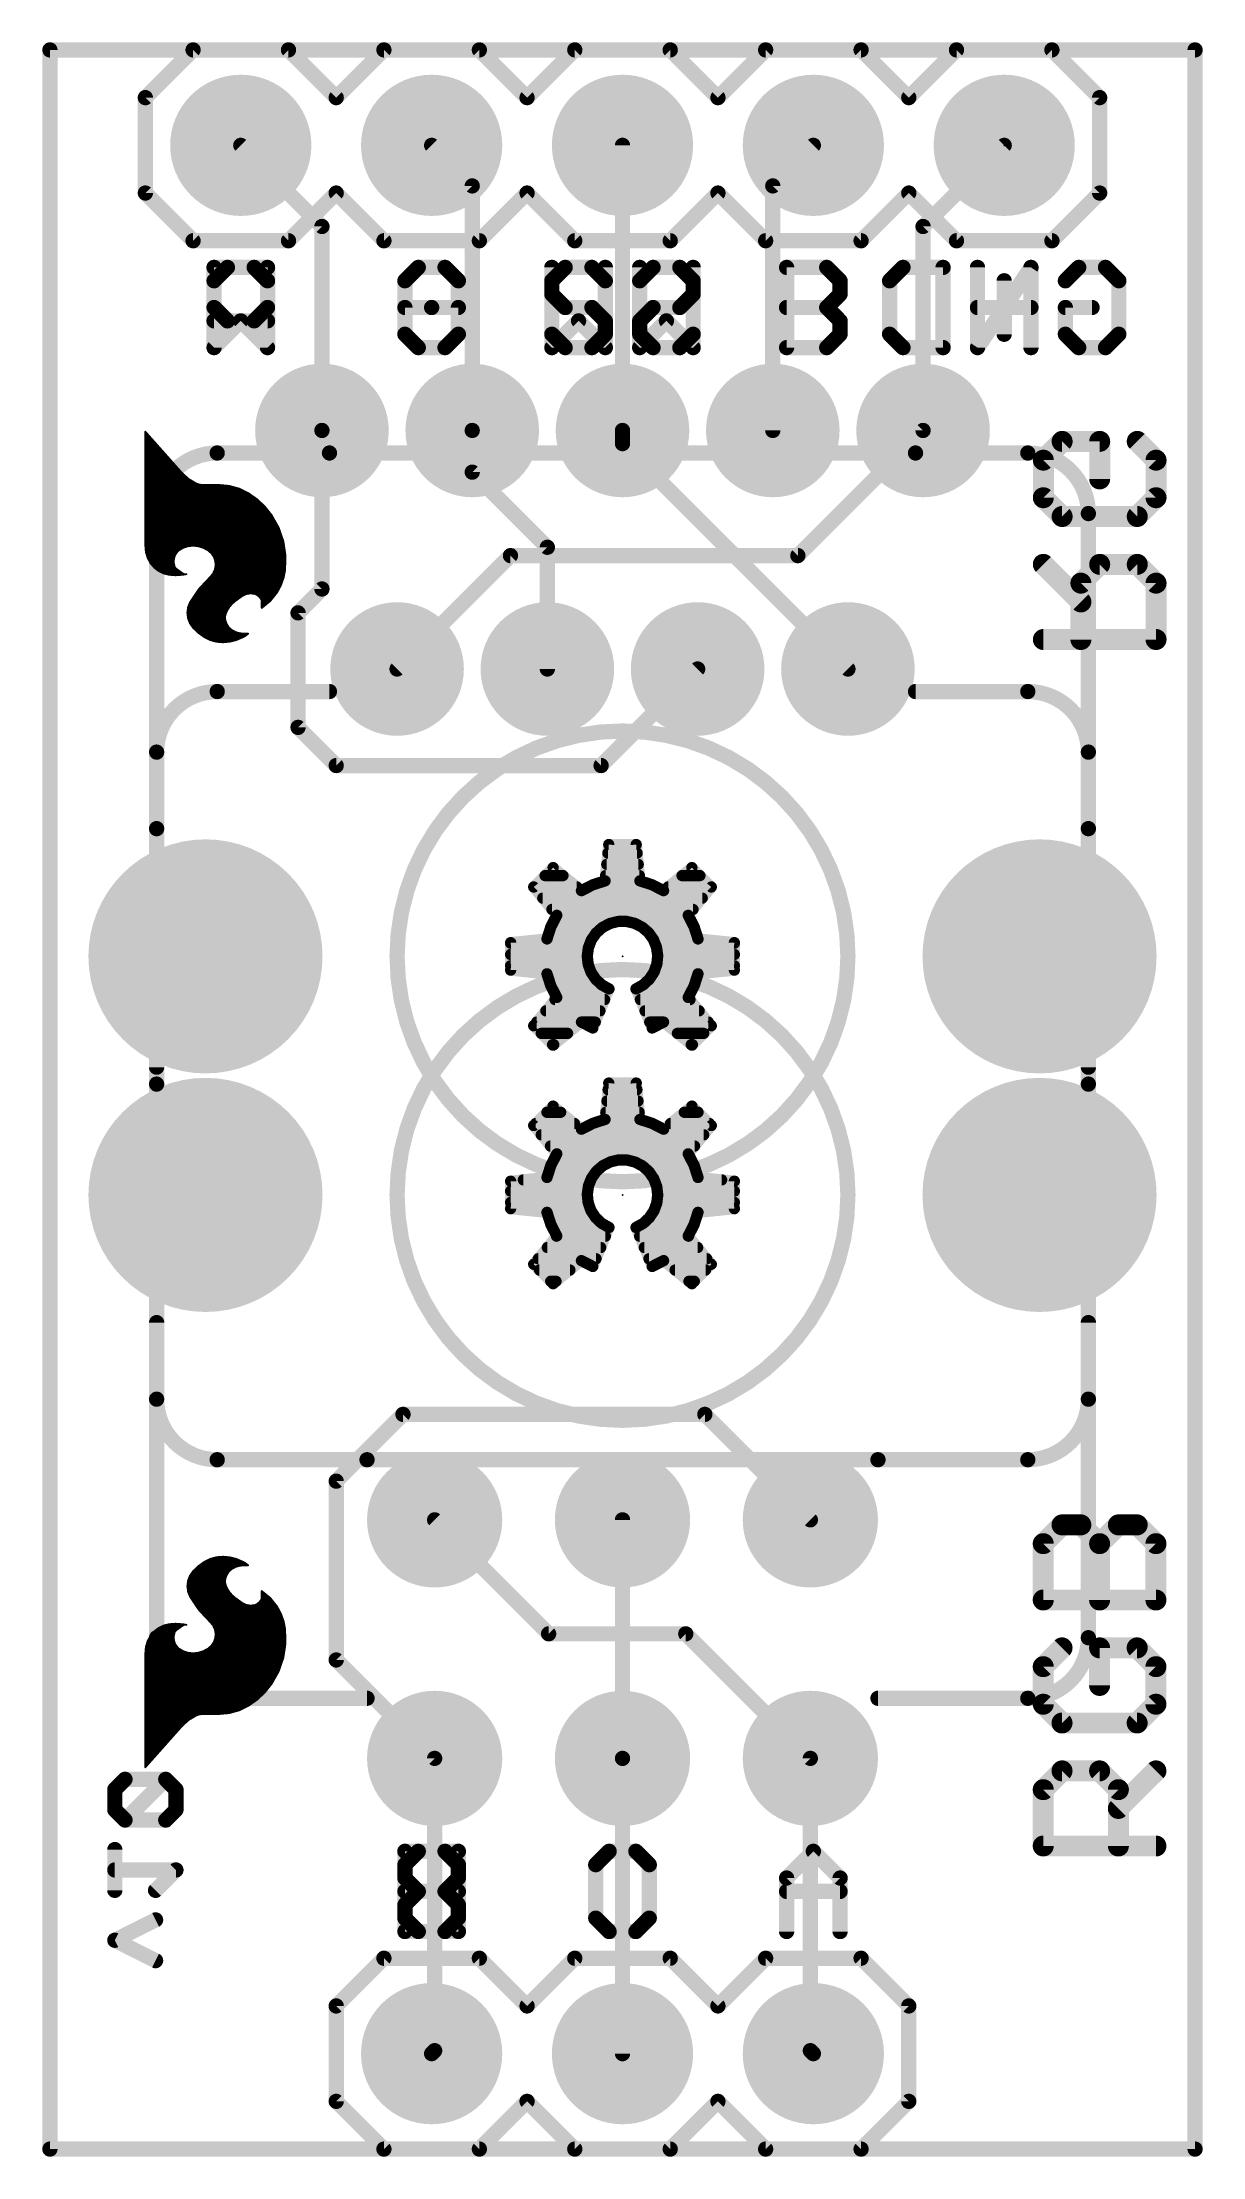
# Model space of a CAD drawing. Extents: x -17.8 to 15.3, y -5.1 to 28.
# Drawn here: x -0.1 to 15.34, y -0.1 to 28.04 of the extents above; entities outside this region: 1.
import ezdxf

# ---------------------------------------------------------------- set-up
doc = ezdxf.new("R2010")
doc.units = 0
for name, color, linetype in [('1', 12, 'CONTINUOUS'), ('16', 132, 'CONTINUOUS'), ('17', 110, 'CONTINUOUS'), ('20', 53, 'CONTINUOUS'), ('21', 41, 'CONTINUOUS'), ('22', 40, 'CONTINUOUS'), ('23', 53, 'CONTINUOUS'), ('24', 53, 'CONTINUOUS'), ('51', 53, 'CONTINUOUS')]:
    doc.layers.add(name, color=color, linetype=linetype)

# ---------------------------------------------------------------- blocks, each defined once
blk = doc.blocks.new('RECT')
blk.add_solid([(-0.5, -0.5), (0.5, -0.5), (-0.5, 0.5), (0.5, 0.5)])
blk = doc.blocks.new('ROUNDP')
at = {"const_width": 0.5}
blk.add_lwpolyline([(0, -0.25, 1), (0, 0.25, 1), (0, -0.25)], format="xyb", dxfattribs=at)

msp = doc.modelspace()

# ---------------------------------------------------------------- linework, layer by layer
at = {"layer": '1', "const_width": 0.2032}
for points in [[(3.62, 25.59), (2.54, 26.67)], [(5.62, 26.13), (5.08, 26.67)], [(7.62, 22.875), (7.62, 26.67)], [(9.62, 26.13), (10.16, 26.67)], [(11.62, 25.59), (12.7, 26.67)], [(5.62, 22.875), (5.62, 26.13)], [(9.62, 22.875), (9.62, 26.13)], [(3.62, 22.875), (3.62, 25.59)], [(11.62, 22.875), (11.62, 25.59)], [(3.62, 22.875), (3.62, 20.765)], [(9.954, 21.209), (11.62, 22.875)], [(4.62, 19.7), (6.129, 21.209)], [(6.129, 21.209), (9.954, 21.209)], [(3.62, 20.765), (3.302, 20.447)], [(3.302, 18.923), (3.302, 20.447)], [(8.62, 19.7), (7.335, 18.415)], [(3.81, 18.415), (3.302, 18.923)], [(7.335, 18.415), (3.81, 18.415)], [(3.81, 8.89), (4.699, 9.779)], [(4.699, 9.779), (8.716, 9.779)], [(8.716, 9.779), (10.12, 8.375)], [(3.81, 6.51), (3.81, 8.89)], [(6.637, 6.858), (5.12, 8.375)], [(8.462, 6.858), (6.637, 6.858)], [(10.12, 5.2), (8.462, 6.858)], [(5.12, 5.2), (3.81, 6.51)], [(5.12, 5.2), (5.12, 1.31)], [(7.62, 1.27), (7.62, 5.2)], [(10.12, 5.2), (10.12, 1.31)], [(5.12, 1.31), (5.08, 1.27)], [(10.12, 1.31), (10.16, 1.27)]]:
    msp.add_lwpolyline(points, dxfattribs=at)
at = {"layer": '1', "const_width": 0.1016}
for points in [[(2.5759, 26.7059, 1), (2.5041, 26.6341)], [(5.1159, 26.7059, 1), (5.0441, 26.6341)], [(7.6708, 26.67, 1), (7.5692, 26.67)], [(10.1959, 26.6341, 1), (10.1241, 26.7059)], [(12.7359, 26.6341, 1), (12.6641, 26.7059)], [(5.6708, 26.13, 1), (5.5692, 26.13)], [(5.5841, 26.0941, 1), (5.6559, 26.1659)], [(9.6708, 26.13, 1), (9.5692, 26.13)], [(9.5841, 26.1659, 1), (9.6559, 26.0941)], [(3.6708, 25.59, 1), (3.5692, 25.59)], [(3.5841, 25.5541, 1), (3.6559, 25.6259)], [(11.6708, 25.59, 1), (11.5692, 25.59)], [(11.5841, 25.6259, 1), (11.6559, 25.5541)], [(3.6708, 22.875, 1), (3.5692, 22.875)], [(3.5692, 22.875, 1), (3.6708, 22.875)], [(5.5692, 22.875, 1), (5.6708, 22.875)], [(7.5692, 22.875, 1), (7.6708, 22.875)], [(9.5692, 22.875, 1), (9.6708, 22.875)], [(11.5692, 22.875, 1), (11.6708, 22.875)], [(11.6559, 22.8391, 1), (11.5841, 22.9109)], [(6.129, 21.2598, 1), (6.129, 21.1582)], [(6.1649, 21.1731, 1), (6.0931, 21.2449)], [(9.9181, 21.2449, 1), (9.9899, 21.1731)], [(9.954, 21.1582, 1), (9.954, 21.2598)], [(3.6559, 20.7291, 1), (3.5841, 20.8009)], [(3.3528, 20.447, 1), (3.2512, 20.447)], [(3.5692, 20.765, 1), (3.6708, 20.765)], [(3.2661, 20.4829, 1), (3.3379, 20.4111)], [(4.5841, 19.7359, 1), (4.6559, 19.6641)], [(8.6559, 19.6641, 1), (8.5841, 19.7359)], [(3.3379, 18.9589, 1), (3.2661, 18.8871)], [(3.2512, 18.923, 1), (3.3528, 18.923)], [(3.81, 18.4658, 1), (3.81, 18.3642)], [(3.7741, 18.3791, 1), (3.8459, 18.4509)], [(7.2991, 18.4509, 1), (7.3709, 18.3791)], [(7.335, 18.3642, 1), (7.335, 18.4658)], [(4.699, 9.8298, 1), (4.699, 9.7282)], [(4.7349, 9.7431, 1), (4.6631, 9.8149)], [(8.7519, 9.8149, 1), (8.6801, 9.7431)], [(8.716, 9.7282, 1), (8.716, 9.8298)], [(3.8608, 8.89, 1), (3.7592, 8.89)], [(3.7741, 8.9259, 1), (3.8459, 8.8541)], [(5.1559, 8.4109, 1), (5.0841, 8.3391)], [(10.0841, 8.3391, 1), (10.1559, 8.4109)], [(6.637, 6.9088, 1), (6.637, 6.8072)], [(6.6011, 6.8221, 1), (6.6729, 6.8939)], [(8.4979, 6.8939, 1), (8.4261, 6.8221)], [(8.462, 6.8072, 1), (8.462, 6.9088)], [(3.8459, 6.5459, 1), (3.7741, 6.4741)], [(3.7592, 6.51, 1), (3.8608, 6.51)], [(5.1708, 5.2, 1), (5.0692, 5.2)], [(5.0841, 5.1641, 1), (5.1559, 5.2359)], [(7.6708, 5.2, 1), (7.5692, 5.2)], [(10.1708, 5.2, 1), (10.0692, 5.2)], [(10.0841, 5.1641, 1), (10.1559, 5.2359)], [(5.1559, 1.2741, 1), (5.0841, 1.3459)], [(10.1559, 1.3459, 1), (10.0841, 1.2741)], [(5.0441, 1.3059, 1), (5.1159, 1.2341)], [(5.0692, 1.31, 1), (5.1708, 1.31)], [(7.5692, 1.27, 1), (7.6708, 1.27)], [(10.0692, 1.31, 1), (10.1708, 1.31)], [(10.1241, 1.2341, 1), (10.1959, 1.3059)]]:
    msp.add_lwpolyline(points, format="xyb", dxfattribs=at)
at = {"layer": '16', "const_width": 0.2032}
for points in [[(5.62, 22.32), (5.62, 22.875)], [(7.62, 22.7), (7.62, 22.875)], [(10.62, 19.7), (7.62, 22.7)], [(6.62, 21.32), (5.62, 22.32)], [(6.62, 19.7), (6.62, 21.32)], [(7.62, 5.2), (7.62, 8.375)], [(0.9992, 4.9217), (0.8636, 4.7861)], [(0.8636, 4.7861), (0.8636, 4.5149)], [(1.5415, 4.9217), (0.9992, 4.9217)], [(0.9992, 4.3794), (1.5415, 4.9217)], [(1.6771, 4.7861), (1.5415, 4.9217)], [(1.6771, 4.5149), (1.6771, 4.7861)], [(0.8636, 4.5149), (0.9992, 4.3794)], [(1.5415, 4.3794), (1.6771, 4.5149)], [(0.9992, 4.3794), (1.5415, 4.3794)], [(0.8636, 3.4438), (0.8636, 3.9862)], [(1.6771, 3.715), (0.8636, 3.715)], [(1.4059, 3.4438), (1.6771, 3.715)], [(0.8636, 2.7795), (1.4059, 3.0507)], [(1.4059, 2.5083), (0.8636, 2.7795)]]:
    msp.add_lwpolyline(points, dxfattribs=at)
at = {"layer": '16', "const_width": 0.1016}
for points in [[(5.6708, 22.875, 1), (5.5692, 22.875)], [(7.6708, 22.875, 1), (7.5692, 22.875)], [(7.6559, 22.7359, 1), (7.5841, 22.6641)], [(7.5692, 22.7, 1), (7.6708, 22.7)], [(5.6559, 22.3559, 1), (5.5841, 22.2841)], [(5.5692, 22.32, 1), (5.6708, 22.32)], [(6.6708, 21.32, 1), (6.5692, 21.32)], [(6.5841, 21.2841, 1), (6.6559, 21.3559)], [(6.5692, 19.7, 1), (6.6708, 19.7)], [(10.5841, 19.6641, 1), (10.6559, 19.7359)], [(7.6708, 8.375, 1), (7.5692, 8.375)], [(7.5692, 5.2, 1), (7.6708, 5.2)], [(0.9144, 4.7861, 1), (0.8128, 4.7861)], [(0.8277, 4.822, 1), (0.8995, 4.7502)], [(0.9992, 4.9725, 1), (0.9992, 4.8709)], [(1.0351, 4.8858, 1), (0.9633, 4.9576)], [(1.5774, 4.9576, 1), (1.5056, 4.8858)], [(1.5774, 4.8858, 1), (1.5056, 4.9576)], [(1.5415, 4.8709, 1), (1.5415, 4.9725)], [(1.7279, 4.7861, 1), (1.6263, 4.7861)], [(1.6412, 4.7502, 1), (1.713, 4.822)], [(0.8995, 4.5509, 1), (0.8277, 4.479)], [(0.8128, 4.5149, 1), (0.9144, 4.5149)], [(1.6263, 4.5149, 1), (1.7279, 4.5149)], [(1.713, 4.479, 1), (1.6412, 4.5509)], [(0.9992, 4.4302, 1), (0.9992, 4.3286)], [(0.9633, 4.4153, 1), (1.0351, 4.3434)], [(0.9633, 4.3434, 1), (1.0351, 4.4153)], [(1.5056, 4.4153, 1), (1.5774, 4.3434)], [(1.5415, 4.3286, 1), (1.5415, 4.4302)], [(0.9144, 3.9862, 1), (0.8128, 3.9862)], [(0.8636, 3.7658, 1), (0.8636, 3.6642)], [(1.713, 3.6791, 1), (1.6412, 3.7509)], [(1.6771, 3.6642, 1), (1.6771, 3.7658)], [(0.8128, 3.4438, 1), (0.9144, 3.4438)], [(1.37, 3.4798, 1), (1.4418, 3.4079)], [(1.4286, 3.0052, 1), (1.3832, 3.0961)], [(0.8863, 2.8249, 1), (0.8409, 2.734)], [(0.8409, 2.8249, 1), (0.8863, 2.734)], [(1.3832, 2.4629, 1), (1.4286, 2.5538)]]:
    msp.add_lwpolyline(points, format="xyb", dxfattribs=at)
at = {"layer": '20', "const_width": 0.2032}
for points in [[(0, 0), (0, 27.94)], [(0, 27.94), (15.24, 27.94)], [(15.24, 27.94), (15.24, 0)], [(15.24, 0), (0, 0)]]:
    msp.add_lwpolyline(points, dxfattribs=at)
at = {"layer": '20', "const_width": 0.1016}
for points in [[(0.0508, 27.94, 1), (-0.0508, 27.94)], [(0, 27.9908, 1), (0, 27.8892)], [(15.2908, 27.94, 1), (15.1892, 27.94)], [(15.24, 27.8892, 1), (15.24, 27.9908)], [(0, 0.0508, 1), (0, -0.0508)], [(-0.0508, 0, 1), (0.0508, 0)], [(15.1892, 0, 1), (15.2908, 0)], [(15.24, -0.0508, 1), (15.24, 0.0508)]]:
    msp.add_lwpolyline(points, format="xyb", dxfattribs=at)
at = {"layer": '21'}
for points, const_width in [([(1.27, 27.305), (1.905, 27.94)], 0.2032), ([(1.905, 27.94), (3.175, 27.94)], 0.2032), ([(3.175, 27.94), (3.81, 27.305)], 0.2032), ([(3.81, 27.305), (4.445, 27.94)], 0.2032), ([(4.445, 27.94), (5.715, 27.94)], 0.2032), ([(6.35, 27.305), (5.715, 27.94)], 0.2032), ([(6.35, 27.305), (6.985, 27.94)], 0.2032), ([(6.985, 27.94), (8.255, 27.94)], 0.2032), ([(8.255, 27.94), (8.89, 27.305)], 0.2032), ([(8.89, 27.305), (9.525, 27.94)], 0.2032), ([(9.525, 27.94), (10.795, 27.94)], 0.2032), ([(10.795, 27.94), (11.43, 27.305)], 0.2032), ([(11.43, 27.305), (12.065, 27.94)], 0.2032), ([(12.065, 27.94), (13.335, 27.94)], 0.2032), ([(13.97, 27.305), (13.335, 27.94)], 0.2032), ([(1.27, 26.035), (1.27, 27.305)], 0.2032), ([(13.97, 26.035), (13.97, 27.305)], 0.2032), ([(1.905, 25.4), (1.27, 26.035)], 0.2032), ([(3.81, 26.035), (3.175, 25.4)], 0.2032), ([(4.445, 25.4), (3.81, 26.035)], 0.2032), ([(5.715, 25.4), (6.35, 26.035)], 0.2032), ([(6.985, 25.4), (6.35, 26.035)], 0.2032), ([(8.89, 26.035), (8.255, 25.4)], 0.2032), ([(9.525, 25.4), (8.89, 26.035)], 0.2032), ([(11.43, 26.035), (10.795, 25.4)], 0.2032), ([(12.065, 25.4), (11.43, 26.035)], 0.2032), ([(13.335, 25.4), (13.97, 26.035)], 0.2032), ([(3.175, 25.4), (1.905, 25.4)], 0.2032), ([(5.715, 25.4), (4.445, 25.4)], 0.2032), ([(8.255, 25.4), (6.985, 25.4)], 0.2032), ([(10.795, 25.4), (9.525, 25.4)], 0.2032), ([(13.335, 25.4), (12.065, 25.4)], 0.2032), ([(2.1839, 23.9776), (2.1839, 25.0453)], 0.2032), ([(2.1839, 25.0453), (2.7178, 25.0453)], 0.2032), ([(2.7178, 25.0453), (2.8957, 24.8674)], 0.2032), ([(4.9019, 25.0453), (4.7239, 24.8674)], 0.2032), ([(5.2578, 25.0453), (4.9019, 25.0453)], 0.2032), ([(5.4357, 24.8674), (5.2578, 25.0453)], 0.2032), ([(6.8572, 25.0453), (6.6792, 24.8674)], 0.2032), ([(7.2131, 25.0453), (6.8572, 25.0453)], 0.2032), ([(7.391, 24.8674), (7.2131, 25.0453)], 0.2032), ([(7.8486, 25.0453), (7.8486, 23.9776)], 0.2032), ([(8.5604, 23.9776), (8.5604, 25.0453)], 0.2032), ([(9.8039, 23.9776), (9.8039, 25.0453)], 0.2032), ([(9.8039, 25.0453), (10.3378, 25.0453)], 0.2032), ([(10.3378, 25.0453), (10.5157, 24.8674)], 0.2032), ([(2.8957, 24.8674), (2.8957, 24.5115)], 0.2032), ([(4.7239, 24.8674), (4.7239, 24.1556)], 0.2032), ([(6.6792, 24.8674), (6.6792, 24.6894)], 0.2032), ([(6.6792, 24.6894), (6.8572, 24.5115)], 0.2032), ([(10.5157, 24.6894), (10.3378, 24.5115)], 0.2032), ([(10.5157, 24.8674), (10.5157, 24.6894)], 0.2032), ([(12.6998, 24.8674), (12.6998, 24.1556)], 0.2032), ([(2.8957, 24.5115), (2.7178, 24.3335)], 0.2032), ([(5.4357, 24.5115), (5.0798, 24.5115)], 0.2032), ([(5.4357, 24.1556), (5.4357, 24.5115)], 0.2032), ([(6.8572, 24.5115), (7.2131, 24.5115)], 0.2032), ([(7.2131, 24.5115), (7.391, 24.3335)], 0.2032), ([(9.8039, 24.5115), (10.3378, 24.5115)], 0.2032), ([(10.3378, 24.5115), (10.5157, 24.3335)], 0.2032), ([(12.3439, 24.5115), (13.0557, 24.5115)], 0.2032), ([(2.7178, 24.3335), (2.1839, 24.3335)], 0.2032), ([(2.5398, 24.3335), (2.8957, 23.9776)], 0.2032), ([(4.7239, 24.1556), (4.9019, 23.9776)], 0.2032), ([(5.2578, 23.9776), (5.4357, 24.1556)], 0.2032), ([(6.8572, 23.9776), (6.6792, 24.1556)], 0.2032), ([(7.391, 24.1556), (7.2131, 23.9776)], 0.2032), ([(7.391, 24.3335), (7.391, 24.1556)], 0.2032), ([(7.8486, 23.9776), (8.2045, 24.3335)], 0.2032), ([(8.2045, 24.3335), (8.5604, 23.9776)], 0.2032), ([(10.5157, 24.1556), (10.3378, 23.9776)], 0.2032), ([(10.5157, 24.3335), (10.5157, 24.1556)], 0.2032), ([(4.9019, 23.9776), (5.2578, 23.9776)], 0.2032), ([(7.2131, 23.9776), (6.8572, 23.9776)], 0.2032), ([(10.3378, 23.9776), (9.8039, 23.9776)], 0.2032), ([(2.2262, 22.575), (3.72, 22.575)], 0.2032), ([(13.0138, 22.575), (11.52, 22.575)], 0.2032), ([(1.42, 17.575), (1.42, 21.7688)], 0.2032), ([(13.82, 17.575), (13.82, 21.7688)], 0.2032), ([(7.4372, 17.3638), (7.388, 16.8799)], 0.15), ([(7.4104, 17.1), (7.8296, 17.1)], 0.15), ([(7.4256, 17.25), (7.8144, 17.25)], 0.15), ([(7.8028, 17.3638), (7.4372, 17.3638)], 0.15), ([(7.852, 16.8799), (7.8028, 17.3638)], 0.15), ([(6.6965, 17.057), (6.438, 16.7985)], 0.15), ([(6.5895, 16.95), (6.8277, 16.95)], 0.15), ([(7.0735, 16.7496), (6.6965, 17.057)], 0.15), ([(7.2253, 16.8278), (7.0735, 16.7496)], 0.15), ([(7.388, 16.8799), (7.2253, 16.8278)], 0.15), ([(7.3951, 16.95), (7.8449, 16.95)], 0.15), ([(8.0147, 16.8278), (7.852, 16.8799)], 0.15), ([(8.1665, 16.7496), (8.0147, 16.8278)], 0.15), ([(8.5435, 17.057), (8.1665, 16.7496)], 0.15), ([(8.4123, 16.95), (8.6505, 16.95)], 0.15), ([(8.802, 16.7985), (8.5435, 17.057)], 0.15), ([(6.438, 16.7985), (6.7454, 16.4215)], 0.15), ([(6.4395, 16.8), (7.0117, 16.8)], 0.15), ([(6.5591, 16.65), (8.6809, 16.65)], 0.15), ([(7.1713, 16.8), (8.0687, 16.8)], 0.15), ([(8.2283, 16.8), (8.8005, 16.8)], 0.15), ([(8.4946, 16.4215), (8.802, 16.7985)], 0.15), ([(6.6672, 16.2697), (6.6151, 16.107)], 0.15), ([(6.7454, 16.4215), (6.6672, 16.2697)], 0.15), ([(6.6814, 16.5), (8.5586, 16.5)], 0.15), ([(6.7086, 16.35), (8.5314, 16.35)], 0.15), ([(7.2676, 16.184), (7.3511, 16.2589)], 0.15), ([(7.3511, 16.2589), (7.4501, 16.3118)], 0.15), ([(7.4501, 16.3118), (7.5588, 16.3396)], 0.15), ([(7.5588, 16.3396), (7.671, 16.3408)], 0.15), ([(7.671, 16.3408), (7.7802, 16.3154)], 0.15), ([(7.7802, 16.3154), (7.8803, 16.2646)], 0.15), ([(7.8803, 16.2646), (7.9655, 16.1916)], 0.15), ([(8.5728, 16.2697), (8.4946, 16.4215)], 0.15), ([(8.6249, 16.107), (8.5728, 16.2697)], 0.15), ([(6.6151, 16.107), (6.1312, 16.0578)], 0.15), ([(6.1312, 16.0578), (6.1312, 15.6922)], 0.15), ([(6.1312, 16.05), (7.1886, 16.05)], 0.15), ([(6.6449, 16.2), (7.2854, 16.2)], 0.15), ([(7.1512, 15.875), (7.1647, 15.9864)], 0.15), ([(7.1647, 15.9864), (7.2042, 16.0914)], 0.15), ([(7.2042, 16.0914), (7.2676, 16.184)], 0.15), ([(7.9557, 16.2), (8.5951, 16.2)], 0.15), ([(7.9655, 16.1916), (8.0309, 16.1004)], 0.15), ([(8.0309, 16.1004), (8.0727, 15.9963)], 0.15), ([(8.0511, 16.05), (9.1088, 16.05)], 0.15), ([(8.0727, 15.9963), (8.0885, 15.8852)], 0.15), ([(9.1088, 16.0578), (8.6249, 16.107)], 0.15), ([(9.1088, 15.6922), (9.1088, 16.0578)], 0.15), ([(6.1312, 15.9), (7.1542, 15.9)], 0.15), ([(6.1312, 15.75), (7.1699, 15.75)], 0.15), ([(6.1312, 15.6922), (6.6151, 15.643)], 0.15), ([(7.1641, 15.7656), (7.1512, 15.875)], 0.15), ([(7.2023, 15.6622), (7.1641, 15.7656)], 0.15), ([(8.0776, 15.7735), (8.0403, 15.6677)], 0.15), ([(8.0693, 15.75), (9.1088, 15.75)], 0.15), ([(8.0885, 15.8852), (8.0776, 15.7735)], 0.15), ([(8.0864, 15.9), (9.1088, 15.9)], 0.15), ([(8.6249, 15.643), (9.1088, 15.6922)], 0.15), ([(6.6151, 15.643), (6.6672, 15.4803)], 0.15), ([(6.6289, 15.6), (7.2438, 15.6)], 0.15), ([(6.6672, 15.4803), (6.7454, 15.3285)], 0.15), ([(6.6828, 15.45), (7.4261, 15.45)], 0.15), ([(7.2635, 15.5705), (7.2023, 15.6622)], 0.15), ([(7.2253, 14.9222), (7.4406, 15.4419)], 0.15), ([(7.3444, 15.4957), (7.2635, 15.5705)], 0.15), ([(7.4406, 15.4419), (7.3444, 15.4957)], 0.15), ([(7.8972, 15.497), (7.7994, 15.4419)], 0.15), ([(7.7994, 15.4419), (8.0147, 14.9222)], 0.15), ([(7.8138, 15.45), (8.5572, 15.45)], 0.15), ([(7.979, 15.5737), (7.8972, 15.497)], 0.15), ([(8.0403, 15.6677), (7.979, 15.5737)], 0.15), ([(7.9962, 15.6), (8.6111, 15.6)], 0.15), ([(8.4946, 15.3285), (8.5728, 15.4803)], 0.15), ([(8.5728, 15.4803), (8.6249, 15.643)], 0.15), ([(6.7454, 15.3285), (6.438, 14.9515)], 0.15), ([(6.5999, 15.15), (7.3197, 15.15)], 0.15), ([(6.7222, 15.3), (7.3818, 15.3)], 0.15), ([(7.8582, 15.3), (8.5178, 15.3)], 0.15), ([(7.9203, 15.15), (8.6401, 15.15)], 0.15), ([(8.802, 14.9515), (8.4946, 15.3285)], 0.15), ([(6.438, 14.9515), (6.6965, 14.693)], 0.15), ([(6.4775, 15), (7.073, 15)], 0.15), ([(6.5395, 14.85), (6.889, 14.85)], 0.15), ([(6.6965, 14.693), (7.0735, 15.0004)], 0.15), ([(7.0735, 15.0004), (7.2253, 14.9222)], 0.15), ([(7.0743, 15), (7.2575, 15)], 0.15), ([(7.9825, 15), (8.1657, 15)], 0.15), ([(8.0147, 14.9222), (8.1665, 15.0004)], 0.15), ([(8.1665, 15.0004), (8.5435, 14.693)], 0.15), ([(8.167, 15), (8.7625, 15)], 0.15), ([(8.351, 14.85), (8.7005, 14.85)], 0.15), ([(8.5435, 14.693), (8.802, 14.9515)], 0.15), ([(6.6895, 14.7), (6.7051, 14.7)], 0.15), ([(8.5349, 14.7), (8.5505, 14.7)], 0.15), ([(1.42, 14.175), (1.42, 9.9812)], 0.2032), ([(13.82, 14.175), (13.82, 9.9812)], 0.2032), ([(2.2262, 9.175), (4.22, 9.175)], 0.2032), ([(13.0138, 9.175), (11.02, 9.175)], 0.2032), ([(13.2194, 8.0582), (13.4694, 8.3082)], 0.2794), ([(13.4694, 8.3082), (13.7194, 8.3082)], 0.2794), ([(13.7194, 8.3082), (13.9694, 8.0582)], 0.2794), ([(13.9694, 8.0582), (14.2193, 8.3082)], 0.2794), ([(14.2193, 8.3082), (14.4693, 8.3082)], 0.2794), ([(14.4693, 8.3082), (14.7193, 8.0582)], 0.2794), ([(13.2194, 7.3083), (13.2194, 8.0582)], 0.2794), ([(13.9694, 7.3083), (13.9694, 8.0582)], 0.2794), ([(14.7193, 8.0582), (14.7193, 7.3083)], 0.2794), ([(2.2169, 7.8776), (2.1329, 7.8544)], 0.0254), ([(2.204, 7.874), (2.4004, 7.874)], 0.0254), ([(2.3038, 7.8842), (2.2169, 7.8776)], 0.0254), ([(2.3939, 7.8757), (2.3038, 7.8842)], 0.0254), ([(2.4816, 7.8537), (2.3939, 7.8757)], 0.0254), ([(1.8645, 7.6333), (1.8377, 7.5641)], 0.0254), ([(1.8495, 7.5946), (2.3364, 7.5946)], 0.0254), ([(1.8593, 7.62), (2.344, 7.62)], 0.0254), ([(1.9076, 7.6937), (1.8645, 7.6333)], 0.0254), ([(1.8731, 7.6454), (2.3552, 7.6454)], 0.0254), ([(1.8912, 7.6708), (2.371, 7.6708)], 0.0254), ([(1.9772, 7.7596), (1.9076, 7.6937)], 0.0254), ([(1.9102, 7.6962), (2.3926, 7.6962)], 0.0254), ([(1.9371, 7.7216), (2.4197, 7.7216)], 0.0254), ([(1.9639, 7.747), (2.4668, 7.747)], 0.0254), ([(2.0549, 7.8156), (1.9772, 7.7596)], 0.0254), ([(1.995, 7.7724), (2.634, 7.7724)], 0.0254), ([(2.0302, 7.7978), (2.6014, 7.7978)], 0.0254), ([(2.1329, 7.8544), (2.0549, 7.8156)], 0.0254), ([(2.0702, 7.8232), (2.5517, 7.8232)], 0.0254), ([(2.1212, 7.8486), (2.4931, 7.8486)], 0.0254), ([(2.3318, 7.5794), (2.3484, 7.6344)], 0.0254), ([(2.3484, 7.6344), (2.3787, 7.6833)], 0.0254), ([(2.3787, 7.6833), (2.4207, 7.7225)], 0.0254), ([(2.4207, 7.7225), (2.4715, 7.7495)], 0.0254), ([(2.4715, 7.7495), (2.5227, 7.764)], 0.0254), ([(2.5045, 7.8435), (2.4816, 7.8537)], 0.0254), ([(2.5401, 7.8283), (2.5045, 7.8435)], 0.0254), ([(2.5227, 7.764), (2.5756, 7.7699)], 0.0254), ([(2.5905, 7.8062), (2.5401, 7.8283)], 0.0254), ([(2.5756, 7.7699), (2.6366, 7.7699)], 0.0254), ([(2.634, 7.7724), (2.5905, 7.8062)], 0.0254), ([(2.6365, 7.7699), (2.634, 7.7724)], 0.0254), ([(2.6366, 7.7699), (2.6365, 7.7699)], 0.0254), ([(1.8377, 7.5641), (1.8291, 7.4904)], 0.0254), ([(1.8291, 7.4904), (1.839, 7.4169)], 0.0254), ([(1.8294, 7.493), (2.3454, 7.493)], 0.0254), ([(1.8322, 7.4676), (2.356, 7.4676)], 0.0254), ([(1.8324, 7.5184), (2.3359, 7.5184)], 0.0254), ([(1.8353, 7.5438), (2.3308, 7.5438)], 0.0254), ([(1.8356, 7.4422), (2.3705, 7.4422)], 0.0254), ([(1.839, 7.4169), (1.867, 7.3482)], 0.0254), ([(1.8391, 7.4168), (2.3862, 7.4168)], 0.0254), ([(1.8397, 7.5692), (2.3314, 7.5692)], 0.0254), ([(1.8494, 7.3914), (2.4073, 7.3914)], 0.0254), ([(1.8598, 7.366), (2.4309, 7.366)], 0.0254), ([(1.867, 7.3482), (1.9856, 7.1724)], 0.0254), ([(1.8721, 7.3406), (2.4605, 7.3406)], 0.0254), ([(1.8893, 7.3152), (2.4945, 7.3152)], 0.0254), ([(2.3304, 7.546), (2.3318, 7.5794)], 0.0254), ([(2.3369, 7.5133), (2.3304, 7.546)], 0.0254), ([(2.3584, 7.4618), (2.3369, 7.5133)], 0.0254), ([(2.3877, 7.4143), (2.3584, 7.4618)], 0.0254), ([(2.424, 7.3719), (2.3877, 7.4143)], 0.0254), ([(2.4664, 7.3355), (2.424, 7.3719)], 0.0254), ([(2.5578, 7.2695), (2.4664, 7.3355)], 0.0254), ([(2.8118, 7.3101), (2.7822, 7.2734)], 0.0254), ([(2.8175, 7.3236), (2.8118, 7.3101)], 0.0254), ([(2.814, 7.3152), (2.9478, 7.3152)], 0.0254), ([(2.8195, 7.3381), (2.8175, 7.3236)], 0.0254), ([(2.9321, 7.3349), (2.8195, 7.427)], 0.0254), ([(2.8195, 7.427), (2.8195, 7.3381)], 0.0254), ([(2.8195, 7.4168), (2.832, 7.4168)], 0.0254), ([(2.8195, 7.3914), (2.863, 7.3914)], 0.0254), ([(2.8195, 7.366), (2.8941, 7.366)], 0.0254), ([(2.8195, 7.3406), (2.9251, 7.3406)], 0.0254), ([(3.0227, 7.2212), (2.9321, 7.3349)], 0.0254), ([(14.7193, 7.3083), (13.2194, 7.3083)], 0.2794), ([(1.9064, 7.2898), (2.5297, 7.2898)], 0.0254), ([(1.9235, 7.2644), (2.5678, 7.2644)], 0.0254), ([(1.9407, 7.239), (2.6324, 7.239)], 0.0254), ([(1.9578, 7.2136), (3.0268, 7.2136)], 0.0254), ([(1.9749, 7.1882), (3.0404, 7.1882)], 0.0254), ([(1.9856, 7.1724), (2.1311, 7.018)], 0.0254), ([(1.9946, 7.1628), (3.0541, 7.1628)], 0.0254), ([(2.0186, 7.1374), (3.0677, 7.1374)], 0.0254), ([(2.0425, 7.112), (3.0785, 7.112)], 0.0254), ([(2.0664, 7.0866), (3.0876, 7.0866)], 0.0254), ([(2.0904, 7.0612), (3.0967, 7.0612)], 0.0254), ([(2.1143, 7.0358), (3.1058, 7.0358)], 0.0254), ([(2.6091, 7.2433), (2.5578, 7.2695)], 0.0254), ([(2.6657, 7.2329), (2.6091, 7.2433)], 0.0254), ([(2.7229, 7.239), (2.6657, 7.2329)], 0.0254), ([(2.7433, 7.2466), (2.7229, 7.239)], 0.0254), ([(2.7229, 7.239), (3.0085, 7.239)], 0.0254), ([(2.7822, 7.2734), (2.7433, 7.2466)], 0.0254), ([(2.7691, 7.2644), (2.9883, 7.2644)], 0.0254), ([(2.7954, 7.2898), (2.968, 7.2898)], 0.0254), ([(3.0728, 7.1278), (3.0227, 7.2212)], 0.0254), ([(3.1086, 7.028), (3.0728, 7.1278)], 0.0254), ([(3.1293, 6.924), (3.1086, 7.028)], 0.0254), ([(1.3011, 6.7619), (1.2771, 6.682)], 0.0254), ([(1.2994, 6.7564), (1.6553, 6.7564)], 0.0254), ([(1.3412, 6.8351), (1.3011, 6.7619)], 0.0254), ([(1.312, 6.7818), (1.6496, 6.7818)], 0.0254), ([(1.3259, 6.8072), (1.6488, 6.8072)], 0.0254), ([(1.3398, 6.8326), (1.6491, 6.8326)], 0.0254), ([(1.3882, 6.8901), (1.3412, 6.8351)], 0.0254), ([(1.3608, 6.858), (1.6547, 6.858)], 0.0254), ([(1.3824, 6.8834), (1.6627, 6.8834)], 0.0254), ([(1.4452, 6.9345), (1.3882, 6.8901)], 0.0254), ([(1.4122, 6.9088), (1.6849, 6.9088)], 0.0254), ([(1.4448, 6.9342), (1.7199, 6.9342)], 0.0254), ([(1.51, 6.9666), (1.4452, 6.9345)], 0.0254), ([(1.4959, 6.9596), (1.7549, 6.9596)], 0.0254), ([(1.5799, 6.985), (1.51, 6.9666)], 0.0254), ([(1.6739, 6.9924), (1.5799, 6.985)], 0.0254), ([(1.5799, 6.985), (1.7679, 6.985)], 0.0254), ([(1.6488, 6.8313), (1.6587, 6.8758)], 0.0254), ([(1.6488, 6.7857), (1.6488, 6.8313)], 0.0254), ([(1.6587, 6.7412), (1.6488, 6.7857)], 0.0254), ([(1.6587, 6.8758), (1.6677, 6.8929)], 0.0254), ([(1.6677, 6.8929), (1.6815, 6.9063)], 0.0254), ([(1.7679, 6.985), (1.6739, 6.9924)], 0.0254), ([(1.6815, 6.9063), (1.7654, 6.9672)], 0.0254), ([(1.7654, 6.9672), (1.7811, 6.9756)], 0.0254), ([(1.8162, 6.9774), (1.7679, 6.985)], 0.0254), ([(1.7811, 6.9756), (1.7985, 6.9791)], 0.0254), ([(1.7985, 6.9791), (1.8162, 6.9774)], 0.0254), ([(2.1311, 7.018), (2.1694, 6.9731)], 0.0254), ([(2.1376, 7.0104), (3.1121, 7.0104)], 0.0254), ([(2.1814, 6.7471), (2.148, 6.6984)], 0.0254), ([(2.1592, 6.985), (3.1172, 6.985)], 0.0254), ([(2.1694, 6.9731), (2.1949, 6.9198)], 0.0254), ([(2.1759, 6.9596), (3.1222, 6.9596)], 0.0254), ([(2.201, 6.8028), (2.1814, 6.7471)], 0.0254), ([(2.1847, 6.7564), (3.1345, 6.7564)], 0.0254), ([(2.188, 6.9342), (3.1273, 6.9342)], 0.0254), ([(2.1936, 6.7818), (3.1338, 6.7818)], 0.0254), ([(2.1949, 6.9198), (2.2056, 6.8617)], 0.0254), ([(2.1969, 6.9088), (3.1298, 6.9088)], 0.0254), ([(2.2056, 6.8617), (2.201, 6.8028)], 0.0254), ([(2.2014, 6.8072), (3.133, 6.8072)], 0.0254), ([(2.2016, 6.8834), (3.1306, 6.8834)], 0.0254), ([(2.2034, 6.8326), (3.1322, 6.8326)], 0.0254), ([(2.2054, 6.858), (3.1314, 6.858)], 0.0254), ([(3.1353, 6.7312), (3.1293, 6.924)], 0.0254), ([(13.4694, 6.671), (13.2194, 6.4211)], 0.2794), ([(14.4693, 6.671), (13.9694, 6.671)], 0.2794), ([(13.9694, 6.671), (13.9694, 6.1711)], 0.2794), ([(14.7193, 6.4211), (14.4693, 6.671)], 0.2794), ([(1.2771, 6.682), (1.2701, 6.5989)], 0.0254), ([(1.2701, 6.5989), (1.2701, 5.0825)], 0.0254), ([(1.2701, 6.5786), (3.1122, 6.5786)], 0.0254), ([(1.2701, 6.5532), (3.1084, 6.5532)], 0.0254), ([(1.2701, 6.5278), (3.1021, 6.5278)], 0.0254), ([(1.2701, 6.5024), (3.0934, 6.5024)], 0.0254), ([(1.2701, 6.477), (3.0846, 6.477)], 0.0254), ([(1.2705, 6.604), (1.8442, 6.604)], 0.0254), ([(1.2727, 6.6294), (1.7694, 6.6294)], 0.0254), ([(1.2748, 6.6548), (1.7272, 6.6548)], 0.0254), ([(1.2769, 6.6802), (1.6977, 6.6802)], 0.0254), ([(1.2841, 6.7056), (1.6769, 6.7056)], 0.0254), ([(1.2918, 6.731), (1.6639, 6.731)], 0.0254), ([(1.6809, 6.6978), (1.6587, 6.7412)], 0.0254), ([(1.7146, 6.6624), (1.6809, 6.6978)], 0.0254), ([(1.778, 6.6242), (1.7146, 6.6624)], 0.0254), ([(1.8488, 6.6026), (1.778, 6.6242)], 0.0254), ([(1.9228, 6.5989), (1.8488, 6.6026)], 0.0254), ([(1.9861, 6.609), (1.9228, 6.5989)], 0.0254), ([(1.9548, 6.604), (3.1161, 6.604)], 0.0254), ([(2.0468, 6.6295), (1.9861, 6.609)], 0.0254), ([(2.0465, 6.6294), (3.1199, 6.6294)], 0.0254), ([(2.1032, 6.6599), (2.0468, 6.6295)], 0.0254), ([(2.0937, 6.6548), (3.1238, 6.6548)], 0.0254), ([(2.148, 6.6984), (2.1032, 6.6599)], 0.0254), ([(2.1269, 6.6802), (3.1276, 6.6802)], 0.0254), ([(2.153, 6.7056), (3.1315, 6.7056)], 0.0254), ([(2.1704, 6.731), (3.1353, 6.731)], 0.0254), ([(3.0437, 6.3581), (3.1065, 6.5405)], 0.0254), ([(3.1065, 6.5405), (3.1353, 6.7312)], 0.0254), ([(13.2194, 6.4211), (13.2194, 5.9211)], 0.2794), ([(14.7193, 5.9211), (14.7193, 6.4211)], 0.2794), ([(1.2701, 6.4516), (3.0759, 6.4516)], 0.0254), ([(1.2701, 6.4262), (3.0671, 6.4262)], 0.0254), ([(1.2701, 6.4008), (3.0584, 6.4008)], 0.0254), ([(1.2701, 6.3754), (3.0496, 6.3754)], 0.0254), ([(1.2701, 6.35), (3.0391, 6.35)], 0.0254), ([(1.2701, 6.3246), (3.0248, 6.3246)], 0.0254), ([(1.2701, 6.2992), (3.0105, 6.2992)], 0.0254), ([(1.2701, 6.2738), (2.9962, 6.2738)], 0.0254), ([(1.2701, 6.2484), (2.9819, 6.2484)], 0.0254), ([(1.2701, 6.223), (2.9676, 6.223)], 0.0254), ([(1.2701, 6.1976), (2.9533, 6.1976)], 0.0254), ([(2.8606, 6.0793), (2.949, 6.19)], 0.0254), ([(2.949, 6.19), (3.0437, 6.3581)], 0.0254), ([(1.2701, 6.1722), (2.9348, 6.1722)], 0.0254), ([(1.2701, 6.1468), (2.9145, 6.1468)], 0.0254), ([(1.2701, 6.1214), (2.8942, 6.1214)], 0.0254), ([(1.2701, 6.096), (2.8739, 6.096)], 0.0254), ([(1.2701, 6.0706), (2.8513, 6.0706)], 0.0254), ([(1.2701, 6.0452), (2.8244, 6.0452)], 0.0254), ([(1.2701, 6.0198), (2.7974, 6.0198)], 0.0254), ([(1.2701, 5.9944), (2.7705, 5.9944)], 0.0254), ([(1.2701, 5.969), (2.7389, 5.969)], 0.0254), ([(1.2701, 5.9436), (2.7029, 5.9436)], 0.0254), ([(1.2701, 5.9182), (2.6669, 5.9182)], 0.0254), ([(2.5187, 5.8404), (2.6417, 5.9004)], 0.0254), ([(2.6417, 5.9004), (2.7574, 5.9821)], 0.0254), ([(2.7574, 5.9821), (2.8606, 6.0793)], 0.0254), ([(13.2194, 5.9211), (13.4694, 5.6711)], 0.2794), ([(14.4693, 5.6711), (14.7193, 5.9211)], 0.2794), ([(1.2701, 5.8928), (2.6261, 5.8928)], 0.0254), ([(1.2701, 5.8674), (2.574, 5.8674)], 0.0254), ([(1.2701, 5.842), (2.5219, 5.842)], 0.0254), ([(1.2701, 5.8166), (2.4334, 5.8166)], 0.0254), ([(1.2701, 5.7912), (2.2505, 5.7912)], 0.0254), ([(1.2701, 5.7658), (1.9371, 5.7658)], 0.0254), ([(1.2701, 5.7404), (1.8944, 5.7404)], 0.0254), ([(1.2701, 5.715), (1.8517, 5.715)], 0.0254), ([(1.2701, 5.6896), (1.8214, 5.6896)], 0.0254), ([(1.2701, 5.6642), (1.7937, 5.6642)], 0.0254), ([(1.2701, 5.6388), (1.766, 5.6388)], 0.0254), ([(1.2701, 5.0825), (1.7577, 5.6312)], 0.0254), ([(1.7577, 5.6312), (1.8445, 5.7107)], 0.0254), ([(1.8445, 5.7107), (1.9457, 5.7709)], 0.0254), ([(1.9457, 5.7709), (1.9829, 5.7844)], 0.0254), ([(1.9829, 5.7844), (2.0219, 5.7912)], 0.0254), ([(2.0219, 5.7912), (2.2505, 5.7912)], 0.0254), ([(2.2505, 5.7912), (2.3868, 5.8036)], 0.0254), ([(2.3868, 5.8036), (2.5187, 5.8404)], 0.0254), ([(13.4694, 5.6711), (14.4693, 5.6711)], 0.2794), ([(1.2701, 5.6134), (1.7419, 5.6134)], 0.0254), ([(1.2701, 5.588), (1.7193, 5.588)], 0.0254), ([(1.2701, 5.5626), (1.6967, 5.5626)], 0.0254), ([(1.2701, 5.5372), (1.6742, 5.5372)], 0.0254), ([(1.2701, 5.5118), (1.6516, 5.5118)], 0.0254), ([(1.2701, 5.4864), (1.629, 5.4864)], 0.0254), ([(1.2701, 5.461), (1.6065, 5.461)], 0.0254), ([(1.2701, 5.4356), (1.5839, 5.4356)], 0.0254), ([(1.2701, 5.4102), (1.5613, 5.4102)], 0.0254), ([(1.2701, 5.3848), (1.5387, 5.3848)], 0.0254), ([(1.2701, 5.3594), (1.5162, 5.3594)], 0.0254), ([(1.2701, 5.334), (1.4936, 5.334)], 0.0254), ([(1.2701, 5.3086), (1.471, 5.3086)], 0.0254), ([(1.2701, 5.2832), (1.4485, 5.2832)], 0.0254), ([(1.2701, 5.2578), (1.4259, 5.2578)], 0.0254), ([(1.2701, 5.2324), (1.4033, 5.2324)], 0.0254), ([(1.2701, 5.207), (1.3807, 5.207)], 0.0254), ([(1.2701, 5.1816), (1.3582, 5.1816)], 0.0254), ([(1.2701, 5.1562), (1.3356, 5.1562)], 0.0254), ([(1.2701, 5.1308), (1.313, 5.1308)], 0.0254), ([(1.2701, 5.1054), (1.2904, 5.1054)], 0.0254), ([(13.2194, 4.7839), (13.4694, 5.0339)], 0.2794), ([(13.4694, 5.0339), (13.9694, 5.0339)], 0.2794), ([(13.9694, 5.0339), (14.2193, 4.7839)], 0.2794), ([(14.2193, 4.5339), (14.7193, 5.0339)], 0.2794), ([(13.2194, 4.034), (13.2194, 4.7839)], 0.2794), ([(14.2193, 4.7839), (14.2193, 4.034)], 0.2794), ([(4.7239, 2.8956), (4.7239, 3.9633)], 0.2032), ([(4.7239, 3.9633), (5.2578, 3.9633)], 0.2032), ([(5.2578, 3.9633), (5.4357, 3.7854)], 0.2032), ([(7.4419, 3.9633), (7.2639, 3.7854)], 0.2032), ([(7.7978, 3.9633), (7.4419, 3.9633)], 0.2032), ([(7.9757, 3.7854), (7.7978, 3.9633)], 0.2032), ([(9.8039, 3.6074), (10.1598, 3.9633)], 0.2032), ([(10.1598, 3.9633), (10.5157, 3.6074)], 0.2032), ([(14.7193, 4.034), (13.2194, 4.034)], 0.2794), ([(5.4357, 3.6074), (5.2578, 3.4295)], 0.2032), ([(5.4357, 3.7854), (5.4357, 3.6074)], 0.2032), ([(7.2639, 3.7854), (7.2639, 3.0736)], 0.2032), ([(9.8039, 2.8956), (9.8039, 3.6074)], 0.2032), ([(10.5157, 3.6074), (10.5157, 2.8956)], 0.2032), ([(4.7239, 3.4295), (5.2578, 3.4295)], 0.2032), ([(5.2578, 3.4295), (5.4357, 3.2515)], 0.2032), ([(9.8039, 3.4295), (10.5157, 3.4295)], 0.2032), ([(5.4357, 3.0736), (5.2578, 2.8956)], 0.2032), ([(5.4357, 3.2515), (5.4357, 3.0736)], 0.2032), ([(7.2639, 3.0736), (7.4419, 2.8956)], 0.2032), ([(7.7978, 2.8956), (7.9757, 3.0736)], 0.2032), ([(5.2578, 2.8956), (4.7239, 2.8956)], 0.2032), ([(7.4419, 2.8956), (7.7978, 2.8956)], 0.2032), ([(4.445, 2.54), (3.81, 1.905)], 0.2032), ([(4.445, 2.54), (5.715, 2.54)], 0.2032), ([(5.715, 2.54), (6.35, 1.905)], 0.2032), ([(6.35, 1.905), (6.985, 2.54)], 0.2032), ([(6.985, 2.54), (8.255, 2.54)], 0.2032), ([(8.255, 2.54), (8.89, 1.905)], 0.2032), ([(8.89, 1.905), (9.525, 2.54)], 0.2032), ([(9.525, 2.54), (10.795, 2.54)], 0.2032), ([(10.795, 2.54), (11.43, 1.905)], 0.2032), ([(3.81, 1.905), (3.81, 0.635)], 0.2032), ([(11.43, 1.905), (11.43, 0.635)], 0.2032), ([(3.81, 0.635), (4.445, 0)], 0.2032), ([(6.35, 0.635), (5.715, 0)], 0.2032), ([(6.985, 0), (6.35, 0.635)], 0.2032), ([(8.89, 0.635), (8.255, 0)], 0.2032), ([(9.525, 0), (8.89, 0.635)], 0.2032), ([(11.43, 0.635), (10.795, 0)], 0.2032), ([(5.715, 0), (4.445, 0)], 0.2032), ([(8.255, 0), (6.985, 0)], 0.2032), ([(10.795, 0), (9.525, 0)], 0.2032)]:
    msp.add_lwpolyline(points, dxfattribs=dict(at, const_width=const_width))
for points, const_width in [([(1.905, 27.9908, 1), (1.905, 27.8892)], 0.1016), ([(1.9409, 27.9041, 1), (1.8691, 27.9759)], 0.1016), ([(3.2109, 27.9759, 1), (3.1391, 27.9041)], 0.1016), ([(3.175, 27.8892, 1), (3.175, 27.9908)], 0.1016), ([(4.445, 27.9908, 1), (4.445, 27.8892)], 0.1016), ([(4.4809, 27.9041, 1), (4.4091, 27.9759)], 0.1016), ([(5.7509, 27.9759, 1), (5.6791, 27.9041)], 0.1016), ([(5.715, 27.8892, 1), (5.715, 27.9908)], 0.1016), ([(6.985, 27.9908, 1), (6.985, 27.8892)], 0.1016), ([(7.0209, 27.9041, 1), (6.9491, 27.9759)], 0.1016), ([(8.2909, 27.9759, 1), (8.2191, 27.9041)], 0.1016), ([(8.255, 27.8892, 1), (8.255, 27.9908)], 0.1016), ([(9.525, 27.9908, 1), (9.525, 27.8892)], 0.1016), ([(9.5609, 27.9041, 1), (9.4891, 27.9759)], 0.1016), ([(10.8309, 27.9759, 1), (10.7591, 27.9041)], 0.1016), ([(10.795, 27.8892, 1), (10.795, 27.9908)], 0.1016), ([(12.065, 27.9908, 1), (12.065, 27.8892)], 0.1016), ([(12.1009, 27.9041, 1), (12.0291, 27.9759)], 0.1016), ([(13.3709, 27.9759, 1), (13.2991, 27.9041)], 0.1016), ([(13.335, 27.8892, 1), (13.335, 27.9908)], 0.1016), ([(1.3208, 27.305, 1), (1.2192, 27.305)], 0.1016), ([(1.2341, 27.3409, 1), (1.3059, 27.2691)], 0.1016), ([(3.7741, 27.3409, 1), (3.8459, 27.2691)], 0.1016), ([(3.7741, 27.2691, 1), (3.8459, 27.3409)], 0.1016), ([(6.3141, 27.3409, 1), (6.3859, 27.2691)], 0.1016), ([(6.3141, 27.2691, 1), (6.3859, 27.3409)], 0.1016), ([(8.8541, 27.3409, 1), (8.9259, 27.2691)], 0.1016), ([(8.8541, 27.2691, 1), (8.9259, 27.3409)], 0.1016), ([(11.3941, 27.3409, 1), (11.4659, 27.2691)], 0.1016), ([(11.3941, 27.2691, 1), (11.4659, 27.3409)], 0.1016), ([(14.0208, 27.305, 1), (13.9192, 27.305)], 0.1016), ([(13.9341, 27.2691, 1), (14.0059, 27.3409)], 0.1016), ([(1.3059, 26.0709, 1), (1.2341, 25.9991)], 0.1016), ([(1.2192, 26.035, 1), (1.3208, 26.035)], 0.1016), ([(3.8459, 26.0709, 1), (3.7741, 25.9991)], 0.1016), ([(3.8459, 25.9991, 1), (3.7741, 26.0709)], 0.1016), ([(6.3859, 26.0709, 1), (6.3141, 25.9991)], 0.1016), ([(6.3859, 25.9991, 1), (6.3141, 26.0709)], 0.1016), ([(8.9259, 26.0709, 1), (8.8541, 25.9991)], 0.1016), ([(8.9259, 25.9991, 1), (8.8541, 26.0709)], 0.1016), ([(11.4659, 26.0709, 1), (11.3941, 25.9991)], 0.1016), ([(11.4659, 25.9991, 1), (11.3941, 26.0709)], 0.1016), ([(13.9192, 26.035, 1), (14.0208, 26.035)], 0.1016), ([(14.0059, 25.9991, 1), (13.9341, 26.0709)], 0.1016), ([(1.905, 25.4508, 1), (1.905, 25.3492)], 0.1016), ([(1.8691, 25.3641, 1), (1.9409, 25.4359)], 0.1016), ([(3.1391, 25.4359, 1), (3.2109, 25.3641)], 0.1016), ([(3.175, 25.3492, 1), (3.175, 25.4508)], 0.1016), ([(4.445, 25.4508, 1), (4.445, 25.3492)], 0.1016), ([(4.4091, 25.3641, 1), (4.4809, 25.4359)], 0.1016), ([(5.6791, 25.4359, 1), (5.7509, 25.3641)], 0.1016), ([(5.715, 25.3492, 1), (5.715, 25.4508)], 0.1016), ([(6.985, 25.4508, 1), (6.985, 25.3492)], 0.1016), ([(6.9491, 25.3641, 1), (7.0209, 25.4359)], 0.1016), ([(8.2191, 25.4359, 1), (8.2909, 25.3641)], 0.1016), ([(8.255, 25.3492, 1), (8.255, 25.4508)], 0.1016), ([(9.525, 25.4508, 1), (9.525, 25.3492)], 0.1016), ([(9.4891, 25.3641, 1), (9.5609, 25.4359)], 0.1016), ([(10.7591, 25.4359, 1), (10.8309, 25.3641)], 0.1016), ([(10.795, 25.3492, 1), (10.795, 25.4508)], 0.1016), ([(12.065, 25.4508, 1), (12.065, 25.3492)], 0.1016), ([(12.0291, 25.3641, 1), (12.1009, 25.4359)], 0.1016), ([(13.2991, 25.4359, 1), (13.3709, 25.3641)], 0.1016), ([(13.335, 25.3492, 1), (13.335, 25.4508)], 0.1016), ([(2.2347, 25.0453, 1), (2.1331, 25.0453)], 0.1016), ([(2.1839, 25.0961, 1), (2.1839, 24.9945)], 0.1016), ([(2.7537, 25.0812, 1), (2.6818, 25.0094)], 0.1016), ([(2.7178, 24.9945, 1), (2.7178, 25.0961)], 0.1016), ([(4.9019, 25.0961, 1), (4.9019, 24.9945)], 0.1016), ([(4.9378, 25.0094, 1), (4.8659, 25.0812)], 0.1016), ([(5.2937, 25.0812, 1), (5.2218, 25.0094)], 0.1016), ([(5.2578, 24.9945, 1), (5.2578, 25.0961)], 0.1016), ([(6.8572, 25.0961, 1), (6.8572, 24.9945)], 0.1016), ([(6.8931, 25.0094, 1), (6.8212, 25.0812)], 0.1016), ([(7.249, 25.0812, 1), (7.1771, 25.0094)], 0.1016), ([(7.2131, 24.9945, 1), (7.2131, 25.0961)], 0.1016), ([(7.8994, 25.0453, 1), (7.7978, 25.0453)], 0.1016), ([(8.6112, 25.0453, 1), (8.5096, 25.0453)], 0.1016), ([(9.8547, 25.0453, 1), (9.7531, 25.0453)], 0.1016), ([(9.8039, 25.0961, 1), (9.8039, 24.9945)], 0.1016), ([(10.3737, 25.0812, 1), (10.3018, 25.0094)], 0.1016), ([(10.3378, 24.9945, 1), (10.3378, 25.0961)], 0.1016), ([(2.9465, 24.8674, 1), (2.8449, 24.8674)], 0.1016), ([(2.8598, 24.8314, 1), (2.9316, 24.9033)], 0.1016), ([(4.7747, 24.8674, 1), (4.6731, 24.8674)], 0.1016), ([(4.688, 24.9033, 1), (4.7598, 24.8314)], 0.1016), ([(5.3998, 24.8314, 1), (5.4716, 24.9033)], 0.1016), ([(6.73, 24.8674, 1), (6.6284, 24.8674)], 0.1016), ([(6.6433, 24.9033, 1), (6.7151, 24.8314)], 0.1016), ([(6.7151, 24.7253, 1), (6.6433, 24.6535)], 0.1016), ([(7.3551, 24.8314, 1), (7.4269, 24.9033)], 0.1016), ([(10.5665, 24.8674, 1), (10.4649, 24.8674)], 0.1016), ([(10.4798, 24.8314, 1), (10.5516, 24.9033)], 0.1016), ([(10.5516, 24.6535, 1), (10.4798, 24.7253)], 0.1016), ([(12.7506, 24.8674, 1), (12.649, 24.8674)], 0.1016), ([(2.8449, 24.5115, 1), (2.9465, 24.5115)], 0.1016), ([(2.9316, 24.4755, 1), (2.8598, 24.5474)], 0.1016), ([(5.0798, 24.5623, 1), (5.0798, 24.4607)], 0.1016), ([(5.4865, 24.5115, 1), (5.3849, 24.5115)], 0.1016), ([(5.4357, 24.4607, 1), (5.4357, 24.5623)], 0.1016), ([(6.6284, 24.6894, 1), (6.73, 24.6894)], 0.1016), ([(6.8572, 24.5623, 1), (6.8572, 24.4607)], 0.1016), ([(6.8212, 24.4755, 1), (6.8931, 24.5474)], 0.1016), ([(7.249, 24.5474, 1), (7.1771, 24.4755)], 0.1016), ([(7.2131, 24.4607, 1), (7.2131, 24.5623)], 0.1016), ([(9.8039, 24.5623, 1), (9.8039, 24.4607)], 0.1016), ([(10.3737, 24.5474, 1), (10.3018, 24.4755)], 0.1016), ([(10.3018, 24.5474, 1), (10.3737, 24.4755)], 0.1016), ([(10.3378, 24.4607, 1), (10.3378, 24.5623)], 0.1016), ([(10.4649, 24.6894, 1), (10.5665, 24.6894)], 0.1016), ([(12.3439, 24.5623, 1), (12.3439, 24.4607)], 0.1016), ([(13.0557, 24.4607, 1), (13.0557, 24.5623)], 0.1016), ([(2.1839, 24.3843, 1), (2.1839, 24.2827)], 0.1016), ([(2.5757, 24.3694, 1), (2.5039, 24.2976)], 0.1016), ([(2.6818, 24.3694, 1), (2.7537, 24.2976)], 0.1016), ([(2.7178, 24.2827, 1), (2.7178, 24.3843)], 0.1016), ([(4.7598, 24.1915, 1), (4.688, 24.1196)], 0.1016), ([(4.6731, 24.1556, 1), (4.7747, 24.1556)], 0.1016), ([(5.3849, 24.1556, 1), (5.4865, 24.1556)], 0.1016), ([(5.4716, 24.1196, 1), (5.3998, 24.1915)], 0.1016), ([(6.7151, 24.1915, 1), (6.6433, 24.1196)], 0.1016), ([(7.4418, 24.3335, 1), (7.3402, 24.3335)], 0.1016), ([(7.3402, 24.1556, 1), (7.4418, 24.1556)], 0.1016), ([(7.3551, 24.2976, 1), (7.4269, 24.3694)], 0.1016), ([(7.4269, 24.1196, 1), (7.3551, 24.1915)], 0.1016), ([(8.2404, 24.3694, 1), (8.1686, 24.2976)], 0.1016), ([(8.2404, 24.2976, 1), (8.1686, 24.3694)], 0.1016), ([(10.5665, 24.3335, 1), (10.4649, 24.3335)], 0.1016), ([(10.4649, 24.1556, 1), (10.5665, 24.1556)], 0.1016), ([(10.4798, 24.2976, 1), (10.5516, 24.3694)], 0.1016), ([(10.5516, 24.1196, 1), (10.4798, 24.1915)], 0.1016), ([(12.649, 24.1556, 1), (12.7506, 24.1556)], 0.1016), ([(2.1331, 23.9776, 1), (2.2347, 23.9776)], 0.1016), ([(2.8598, 23.9417, 1), (2.9316, 24.0135)], 0.1016), ([(4.9019, 24.0284, 1), (4.9019, 23.9268)], 0.1016), ([(4.8659, 23.9417, 1), (4.9378, 24.0135)], 0.1016), ([(5.2218, 24.0135, 1), (5.2937, 23.9417)], 0.1016), ([(5.2578, 23.9268, 1), (5.2578, 24.0284)], 0.1016), ([(6.8572, 24.0284, 1), (6.8572, 23.9268)], 0.1016), ([(6.8212, 23.9417, 1), (6.8931, 24.0135)], 0.1016), ([(7.1771, 24.0135, 1), (7.249, 23.9417)], 0.1016), ([(7.2131, 23.9268, 1), (7.2131, 24.0284)], 0.1016), ([(7.8127, 24.0135, 1), (7.8845, 23.9417)], 0.1016), ([(7.7978, 23.9776, 1), (7.8994, 23.9776)], 0.1016), ([(8.5096, 23.9776, 1), (8.6112, 23.9776)], 0.1016), ([(8.5245, 23.9417, 1), (8.5963, 24.0135)], 0.1016), ([(9.8039, 24.0284, 1), (9.8039, 23.9268)], 0.1016), ([(9.7531, 23.9776, 1), (9.8547, 23.9776)], 0.1016), ([(10.3018, 24.0135, 1), (10.3737, 23.9417)], 0.1016), ([(10.3378, 23.9268, 1), (10.3378, 24.0284)], 0.1016), ([(2.2262, 22.575, 0.4142), (1.42, 21.7688)], 0.2032), ([(2.2262, 22.6258, 1), (2.2262, 22.5242)], 0.1016), ([(2.2262, 22.5242, 1), (2.2262, 22.6258)], 0.1016), ([(3.72, 22.5242, 1), (3.72, 22.6258)], 0.1016), ([(11.52, 22.6258, 1), (11.52, 22.5242)], 0.1016), ([(13.82, 21.7688, 0.4142), (13.0138, 22.575)], 0.2032), ([(13.0138, 22.6258, 1), (13.0138, 22.5242)], 0.1016), ([(13.0138, 22.5242, 1), (13.0138, 22.6258)], 0.1016), ([(1.4708, 21.7688, 1), (1.3692, 21.7688)], 0.1016), ([(1.3692, 21.7688, 1), (1.4708, 21.7688)], 0.1016), ([(13.8708, 21.7688, 1), (13.7692, 21.7688)], 0.1016), ([(13.7692, 21.7688, 1), (13.8708, 21.7688)], 0.1016), ([(7.62, 12.875, 1), (7.62, 18.875, 1), (7.62, 12.875)], 0.2032), ([(1.3692, 17.575, 1), (1.4708, 17.575)], 0.1016), ([(13.7692, 17.575, 1), (13.8708, 17.575)], 0.1016), ([(7.4104, 17.1375, 1), (7.4104, 17.0625)], 0.075), ([(7.4256, 17.2875, 1), (7.4256, 17.2125)], 0.075), ([(7.4372, 17.4013, 1), (7.4372, 17.3263)], 0.075), ([(7.4745, 17.36, 1), (7.3999, 17.3676)], 0.075), ([(7.8401, 17.3676, 1), (7.7655, 17.36)], 0.075), ([(7.8028, 17.3263, 1), (7.8028, 17.4013)], 0.075), ([(7.8144, 17.2125, 1), (7.8144, 17.2875)], 0.075), ([(7.8296, 17.0625, 1), (7.8296, 17.1375)], 0.075), ([(6.5895, 16.9875, 1), (6.5895, 16.9125)], 0.075), ([(6.7202, 17.0861, 1), (6.6728, 17.0279)], 0.075), ([(6.723, 17.0305, 1), (6.67, 17.0835)], 0.075), ([(6.8277, 16.9125, 1), (6.8277, 16.9875)], 0.075), ([(7.2139, 16.8635, 1), (7.2368, 16.7921)], 0.075), ([(7.2425, 16.7945, 1), (7.2082, 16.8612)], 0.075), ([(7.3507, 16.8837, 1), (7.4253, 16.8761)], 0.075), ([(7.3951, 16.9875, 1), (7.3951, 16.9125)], 0.075), ([(7.3994, 16.8442, 1), (7.3766, 16.9156)], 0.075), ([(7.8634, 16.9156, 1), (7.8406, 16.8442)], 0.075), ([(7.8147, 16.8761, 1), (7.8893, 16.8837)], 0.075), ([(7.8449, 16.9125, 1), (7.8449, 16.9875)], 0.075), ([(8.0318, 16.8612, 1), (7.9975, 16.7945)], 0.075), ([(8.0032, 16.7921, 1), (8.0261, 16.8635)], 0.075), ([(8.4123, 16.9875, 1), (8.4123, 16.9125)], 0.075), ([(8.57, 17.0835, 1), (8.517, 17.0305)], 0.075), ([(8.5672, 17.0279, 1), (8.5198, 17.0861)], 0.075), ([(8.6505, 16.9125, 1), (8.6505, 16.9875)], 0.075), ([(6.4671, 16.8222, 1), (6.4089, 16.7748)], 0.075), ([(6.4115, 16.825, 1), (6.4645, 16.772)], 0.075), ([(6.4395, 16.8375, 1), (6.4395, 16.7625)], 0.075), ([(6.5591, 16.6875, 1), (6.5591, 16.6125)], 0.075), ([(7.0117, 16.7625, 1), (7.0117, 16.8375)], 0.075), ([(7.0563, 16.7829, 1), (7.0907, 16.7163)], 0.075), ([(7.0498, 16.7205, 1), (7.0972, 16.7787)], 0.075), ([(7.1713, 16.8375, 1), (7.1713, 16.7625)], 0.075), ([(8.0687, 16.7625, 1), (8.0687, 16.8375)], 0.075), ([(8.1428, 16.7787, 1), (8.1902, 16.7205)], 0.075), ([(8.1493, 16.7163, 1), (8.1837, 16.7829)], 0.075), ([(8.2283, 16.8375, 1), (8.2283, 16.7625)], 0.075), ([(8.6809, 16.6125, 1), (8.6809, 16.6875)], 0.075), ([(8.8311, 16.7748, 1), (8.7729, 16.8222)], 0.075), ([(8.7755, 16.772, 1), (8.8285, 16.825)], 0.075), ([(8.8005, 16.7625, 1), (8.8005, 16.8375)], 0.075), ([(6.6338, 16.2868, 1), (6.7005, 16.2525)], 0.075), ([(6.7029, 16.2582, 1), (6.6315, 16.2811)], 0.075), ([(6.6814, 16.5375, 1), (6.6814, 16.4625)], 0.075), ([(6.7086, 16.3875, 1), (6.7086, 16.3125)], 0.075), ([(6.7787, 16.4043, 1), (6.7121, 16.4387)], 0.075), ([(6.7163, 16.3978, 1), (6.7745, 16.4452)], 0.075), ([(7.3334, 16.292, 1), (7.3688, 16.2258)], 0.075), ([(7.3761, 16.231, 1), (7.3261, 16.2868)], 0.075), ([(7.4408, 16.3481, 1), (7.4594, 16.2754)], 0.075), ([(7.4678, 16.2787, 1), (7.4324, 16.3448)], 0.075), ([(7.5584, 16.3771, 1), (7.5592, 16.3021)], 0.075), ([(7.5681, 16.3033, 1), (7.5495, 16.3759)], 0.075), ([(7.6795, 16.3774, 1), (7.6625, 16.3043)], 0.075), ([(7.6714, 16.3033, 1), (7.6706, 16.3783)], 0.075), ([(7.7972, 16.3488, 1), (7.7633, 16.2819)], 0.075), ([(7.7717, 16.2788, 1), (7.7888, 16.3519)], 0.075), ([(7.9047, 16.2931, 1), (7.8559, 16.2362)], 0.075), ([(7.8634, 16.2312, 1), (7.8973, 16.2981)], 0.075), ([(8.5279, 16.4387, 1), (8.4613, 16.4043)], 0.075), ([(8.4655, 16.4452, 1), (8.5237, 16.3978)], 0.075), ([(8.5314, 16.3125, 1), (8.5314, 16.3875)], 0.075), ([(8.6085, 16.2811, 1), (8.5371, 16.2582)], 0.075), ([(8.5395, 16.2525, 1), (8.6062, 16.2868)], 0.075), ([(8.5586, 16.4625, 1), (8.5586, 16.5375)], 0.075), ([(6.1687, 16.0578, 1), (6.0937, 16.0578)], 0.075), ([(6.1274, 16.0951, 1), (6.135, 16.0205)], 0.075), ([(6.1312, 16.0875, 1), (6.1312, 16.0125)], 0.075), ([(6.5794, 16.1184, 1), (6.6508, 16.0956)], 0.075), ([(6.6449, 16.2375, 1), (6.6449, 16.1625)], 0.075), ([(6.6189, 16.0697, 1), (6.6113, 16.1443)], 0.075), ([(7.2019, 15.9819, 1), (7.1274, 15.9909)], 0.075), ([(7.1732, 16.1126, 1), (7.2351, 16.0702)], 0.075), ([(7.2393, 16.0782, 1), (7.1691, 16.1046)], 0.075), ([(7.1886, 16.0125, 1), (7.1886, 16.0875)], 0.075), ([(7.2425, 16.2119, 1), (7.2926, 16.1561)], 0.075), ([(7.2985, 16.1628, 1), (7.2366, 16.2052)], 0.075), ([(7.2854, 16.1625, 1), (7.2854, 16.2375)], 0.075), ([(7.9557, 16.2375, 1), (7.9557, 16.1625)], 0.075), ([(7.996, 16.2134, 1), (7.935, 16.1697)], 0.075), ([(7.9411, 16.1631, 1), (7.9899, 16.22)], 0.075), ([(8.0656, 16.1144, 1), (7.9961, 16.0864)], 0.075), ([(8.0004, 16.0785, 1), (8.0613, 16.1222)], 0.075), ([(8.0511, 16.0875, 1), (8.0511, 16.0125)], 0.075), ([(8.1098, 16.0016, 1), (8.0355, 15.991)], 0.075), ([(8.0379, 15.9823, 1), (8.1075, 16.0102)], 0.075), ([(8.6287, 16.1443, 1), (8.6211, 16.0697)], 0.075), ([(8.5892, 16.0956, 1), (8.6606, 16.1184)], 0.075), ([(8.5951, 16.1625, 1), (8.5951, 16.2375)], 0.075), ([(9.1463, 16.0578, 1), (9.0713, 16.0578)], 0.075), ([(9.105, 16.0205, 1), (9.1126, 16.0951)], 0.075), ([(9.1088, 16.0125, 1), (9.1088, 16.0875)], 0.075), ([(6.1312, 15.9375, 1), (6.1312, 15.8625)], 0.075), ([(6.1312, 15.7875, 1), (6.1312, 15.7125)], 0.075), ([(6.135, 15.7295, 1), (6.1274, 15.6549)], 0.075), ([(7.1884, 15.8794, 1), (7.114, 15.8706)], 0.075), ([(7.114, 15.8795, 1), (7.1884, 15.8705)], 0.075), ([(7.1993, 15.7785, 1), (7.129, 15.7526)], 0.075), ([(7.1269, 15.7612, 1), (7.2014, 15.77)], 0.075), ([(7.1296, 15.9996, 1), (7.1997, 15.9732)], 0.075), ([(7.1542, 15.8625, 1), (7.1542, 15.9375)], 0.075), ([(7.1699, 15.7125, 1), (7.1699, 15.7875)], 0.075), ([(8.0693, 15.7875, 1), (8.0693, 15.7125)], 0.075), ([(8.0402, 15.7772, 1), (8.1149, 15.7698)], 0.075), ([(8.1129, 15.7611, 1), (8.0422, 15.786)], 0.075), ([(8.0864, 15.9375, 1), (8.0864, 15.8625)], 0.075), ([(8.1259, 15.8815, 1), (8.0512, 15.8888)], 0.075), ([(8.0514, 15.8799, 1), (8.1257, 15.8905)], 0.075), ([(9.1126, 15.6549, 1), (9.105, 15.7295)], 0.075), ([(9.1088, 15.8625, 1), (9.1088, 15.9375)], 0.075), ([(9.1088, 15.7125, 1), (9.1088, 15.7875)], 0.075), ([(6.0937, 15.6922, 1), (6.1687, 15.6922)], 0.075), ([(6.6508, 15.6544, 1), (6.5794, 15.6316)], 0.075), ([(6.6289, 15.6375, 1), (6.6289, 15.5625)], 0.075), ([(6.6113, 15.6057, 1), (6.6189, 15.6803)], 0.075), ([(6.7005, 15.4975, 1), (6.6338, 15.4632)], 0.075), ([(6.6315, 15.4689, 1), (6.7029, 15.4918)], 0.075), ([(6.6828, 15.4875, 1), (6.6828, 15.4125)], 0.075), ([(7.2335, 15.683, 1), (7.1711, 15.6413)], 0.075), ([(7.1671, 15.6492, 1), (7.2375, 15.6751)], 0.075), ([(7.289, 15.5981, 1), (7.2381, 15.543)], 0.075), ([(7.2323, 15.5497, 1), (7.2947, 15.5914)], 0.075), ([(7.2438, 15.5625, 1), (7.2438, 15.6375)], 0.075), ([(7.3628, 15.5285, 1), (7.3261, 15.463)], 0.075), ([(7.319, 15.4682, 1), (7.3699, 15.5233)], 0.075), ([(7.4752, 15.4275, 1), (7.406, 15.4563)], 0.075), ([(7.4223, 15.4092, 1), (7.4589, 15.4746)], 0.075), ([(7.4261, 15.4125, 1), (7.4261, 15.4875)], 0.075), ([(7.834, 15.4563, 1), (7.7648, 15.4275)], 0.075), ([(7.781, 15.4746, 1), (7.8178, 15.4092)], 0.075), ([(7.8138, 15.4875, 1), (7.8138, 15.4125)], 0.075), ([(7.8715, 15.5243, 1), (7.9228, 15.4696)], 0.075), ([(7.9156, 15.4643, 1), (7.8788, 15.5296)], 0.075), ([(7.9476, 15.5942, 1), (8.0105, 15.5532)], 0.075), ([(8.0047, 15.5463, 1), (7.9534, 15.601)], 0.075), ([(7.9962, 15.6375, 1), (7.9962, 15.5625)], 0.075), ([(8.005, 15.6801, 1), (8.0757, 15.6552)], 0.075), ([(8.0718, 15.6472, 1), (8.0089, 15.6881)], 0.075), ([(8.5371, 15.4918, 1), (8.6085, 15.4689)], 0.075), ([(8.6062, 15.4632, 1), (8.5395, 15.4975)], 0.075), ([(8.5572, 15.4125, 1), (8.5572, 15.4875)], 0.075), ([(8.6211, 15.6803, 1), (8.6287, 15.6057)], 0.075), ([(8.6606, 15.6316, 1), (8.5892, 15.6544)], 0.075), ([(8.6111, 15.5625, 1), (8.6111, 15.6375)], 0.075), ([(9.0713, 15.6922, 1), (9.1463, 15.6922)], 0.075), ([(6.5999, 15.1875, 1), (6.5999, 15.1125)], 0.075), ([(6.7222, 15.3375, 1), (6.7222, 15.2625)], 0.075), ([(6.7121, 15.3113, 1), (6.7787, 15.3457)], 0.075), ([(6.7745, 15.3048, 1), (6.7163, 15.3522)], 0.075), ([(7.3197, 15.1125, 1), (7.3197, 15.1875)], 0.075), ([(7.3818, 15.2625, 1), (7.3818, 15.3375)], 0.075), ([(7.8582, 15.3375, 1), (7.8582, 15.2625)], 0.075), ([(7.9203, 15.1875, 1), (7.9203, 15.1125)], 0.075), ([(8.5237, 15.3522, 1), (8.4655, 15.3048)], 0.075), ([(8.4613, 15.3457, 1), (8.5279, 15.3113)], 0.075), ([(8.5178, 15.2625, 1), (8.5178, 15.3375)], 0.075), ([(8.6401, 15.1125, 1), (8.6401, 15.1875)], 0.075), ([(6.4645, 14.978, 1), (6.4115, 14.925)], 0.075), ([(6.4089, 14.9752, 1), (6.4671, 14.9278)], 0.075), ([(6.4775, 15.0375, 1), (6.4775, 14.9625)], 0.075), ([(6.5395, 14.8875, 1), (6.5395, 14.8125)], 0.075), ([(6.889, 14.8125, 1), (6.889, 14.8875)], 0.075), ([(7.0907, 15.0337, 1), (7.0563, 14.9671)], 0.075), ([(7.0743, 15.0375, 1), (7.0743, 14.9625)], 0.075), ([(7.0972, 14.9713, 1), (7.0498, 15.0295)], 0.075), ([(7.073, 14.9625, 1), (7.073, 15.0375)], 0.075), ([(7.1907, 14.9366, 1), (7.2599, 14.9078)], 0.075), ([(7.2081, 14.8889, 1), (7.2425, 14.9555)], 0.075), ([(7.2575, 14.9625, 1), (7.2575, 15.0375)], 0.075), ([(7.9825, 15.0375, 1), (7.9825, 14.9625)], 0.075), ([(7.9975, 14.9555, 1), (8.0319, 14.8889)], 0.075), ([(7.9801, 14.9078, 1), (8.0493, 14.9366)], 0.075), ([(8.1902, 15.0295, 1), (8.1428, 14.9713)], 0.075), ([(8.167, 15.0375, 1), (8.167, 14.9625)], 0.075), ([(8.1837, 14.9671, 1), (8.1493, 15.0337)], 0.075), ([(8.1657, 14.9625, 1), (8.1657, 15.0375)], 0.075), ([(8.351, 14.8875, 1), (8.351, 14.8125)], 0.075), ([(8.7005, 14.8125, 1), (8.7005, 14.8875)], 0.075), ([(8.7625, 14.9625, 1), (8.7625, 15.0375)], 0.075), ([(8.7729, 14.9278, 1), (8.8311, 14.9752)], 0.075), ([(8.8285, 14.925, 1), (8.7755, 14.978)], 0.075), ([(6.6895, 14.7375, 1), (6.6895, 14.6625)], 0.075), ([(6.6728, 14.7221, 1), (6.7202, 14.6639)], 0.075), ([(6.67, 14.6665, 1), (6.723, 14.7195)], 0.075), ([(6.7051, 14.6625, 1), (6.7051, 14.7375)], 0.075), ([(8.5349, 14.7375, 1), (8.5349, 14.6625)], 0.075), ([(8.517, 14.7195, 1), (8.57, 14.6665)], 0.075), ([(8.5198, 14.6639, 1), (8.5672, 14.7221)], 0.075), ([(8.5505, 14.6625, 1), (8.5505, 14.7375)], 0.075), ([(1.4708, 14.175, 1), (1.3692, 14.175)], 0.1016), ([(13.8708, 14.175, 1), (13.7692, 14.175)], 0.1016), ([(1.42, 9.9812, 0.4142), (2.2262, 9.175)], 0.2032), ([(1.4708, 9.9812, 1), (1.3692, 9.9812)], 0.1016), ([(1.3692, 9.9812, 1), (1.4708, 9.9812)], 0.1016), ([(13.0138, 9.175, 0.4142), (13.82, 9.9812)], 0.2032), ([(13.8708, 9.9812, 1), (13.7692, 9.9812)], 0.1016), ([(13.7692, 9.9812, 1), (13.8708, 9.9812)], 0.1016), ([(2.2262, 9.2258, 1), (2.2262, 9.1242)], 0.1016), ([(2.2262, 9.1242, 1), (2.2262, 9.2258)], 0.1016), ([(4.22, 9.1242, 1), (4.22, 9.2258)], 0.1016), ([(11.02, 9.2258, 1), (11.02, 9.1242)], 0.1016), ([(13.0138, 9.2258, 1), (13.0138, 9.1242)], 0.1016), ([(13.0138, 9.1242, 1), (13.0138, 9.2258)], 0.1016), ([(13.4694, 8.378, 1), (13.4694, 8.2383)], 0.1397), ([(13.5188, 8.2588, 1), (13.42, 8.3576)], 0.1397), ([(13.7688, 8.3576, 1), (13.67, 8.2588)], 0.1397), ([(13.7194, 8.2383, 1), (13.7194, 8.378)], 0.1397), ([(14.2193, 8.378, 1), (14.2193, 8.2383)], 0.1397), ([(14.2687, 8.2588, 1), (14.1699, 8.3576)], 0.1397), ([(14.5187, 8.3576, 1), (14.4199, 8.2588)], 0.1397), ([(14.4693, 8.2383, 1), (14.4693, 8.378)], 0.1397), ([(13.2893, 8.0582, 1), (13.1496, 8.0582)], 0.1397), ([(13.17, 8.1076, 1), (13.2688, 8.0088)], 0.1397), ([(14.0392, 8.0582, 1), (13.8995, 8.0582)], 0.1397), ([(13.92, 8.1076, 1), (14.0188, 8.0088)], 0.1397), ([(13.92, 8.0088, 1), (14.0188, 8.1076)], 0.1397), ([(14.7892, 8.0582, 1), (14.6494, 8.0582)], 0.1397), ([(14.6699, 8.0088, 1), (14.7687, 8.1076)], 0.1397), ([(2.204, 7.8804, 1), (2.204, 7.8677)], 0.0127), ([(2.2164, 7.8839, 1), (2.2174, 7.8712)], 0.0127), ([(2.2186, 7.8715, 1), (2.2152, 7.8837)], 0.0127), ([(2.3044, 7.8905, 1), (2.3032, 7.8779)], 0.0127), ([(2.3043, 7.8779, 1), (2.3033, 7.8905)], 0.0127), ([(2.3954, 7.8818, 1), (2.3923, 7.8695)], 0.0127), ([(2.3932, 7.8693, 1), (2.3945, 7.882)], 0.0127), ([(2.4004, 7.8677, 1), (2.4004, 7.8804)], 0.0127), ([(1.8495, 7.601, 1), (1.8495, 7.5883)], 0.0127), ([(1.8593, 7.6264, 1), (1.8593, 7.6136)], 0.0127), ([(1.8593, 7.637, 1), (1.8696, 7.6296)], 0.0127), ([(1.8704, 7.631, 1), (1.8585, 7.6356)], 0.0127), ([(1.8731, 7.6518, 1), (1.8731, 7.6391)], 0.0127), ([(1.8912, 7.6772, 1), (1.8912, 7.6645)], 0.0127), ([(1.9032, 7.6983, 1), (1.912, 7.6891)], 0.0127), ([(1.9128, 7.69, 1), (1.9024, 7.6974)], 0.0127), ([(1.9102, 7.7026, 1), (1.9102, 7.6898)], 0.0127), ([(1.9371, 7.728, 1), (1.9371, 7.7153)], 0.0127), ([(1.9639, 7.7534, 1), (1.9639, 7.7407)], 0.0127), ([(1.9735, 7.7647, 1), (1.9809, 7.7544)], 0.0127), ([(1.9816, 7.7549, 1), (1.9728, 7.7642)], 0.0127), ([(1.995, 7.7788, 1), (1.995, 7.766)], 0.0127), ([(2.0302, 7.8042, 1), (2.0302, 7.7915)], 0.0127), ([(2.0521, 7.8213, 1), (2.0577, 7.8099)], 0.0127), ([(2.0586, 7.8104, 1), (2.0512, 7.8208)], 0.0127), ([(2.0702, 7.8296, 1), (2.0702, 7.8168)], 0.0127), ([(2.1212, 7.855, 1), (2.1212, 7.8422)], 0.0127), ([(2.1312, 7.8605, 1), (2.1346, 7.8483)], 0.0127), ([(2.1357, 7.8487, 1), (2.1301, 7.8601)], 0.0127), ([(2.3364, 7.5883, 1), (2.3364, 7.601)], 0.0127), ([(2.343, 7.6378, 1), (2.3538, 7.6311)], 0.0127), ([(2.3545, 7.6326, 1), (2.3423, 7.6363)], 0.0127), ([(2.344, 7.6136, 1), (2.344, 7.6264)], 0.0127), ([(2.3552, 7.6391, 1), (2.3552, 7.6518)], 0.0127), ([(2.371, 7.6645, 1), (2.371, 7.6772)], 0.0127), ([(2.3744, 7.6879, 1), (2.3831, 7.6786)], 0.0127), ([(2.3841, 7.6799, 1), (2.3733, 7.6866)], 0.0127), ([(2.3926, 7.6898, 1), (2.3926, 7.7026)], 0.0127), ([(2.4178, 7.7281, 1), (2.4237, 7.7169)], 0.0127), ([(2.4251, 7.7179, 1), (2.4164, 7.7272)], 0.0127), ([(2.4197, 7.7153, 1), (2.4197, 7.728)], 0.0127), ([(2.4698, 7.7556, 1), (2.4732, 7.7434)], 0.0127), ([(2.4668, 7.7407, 1), (2.4668, 7.7534)], 0.0127), ([(2.4745, 7.7439, 1), (2.4685, 7.7551)], 0.0127), ([(2.4842, 7.8595, 1), (2.479, 7.8479)], 0.0127), ([(2.4801, 7.8475, 1), (2.4831, 7.8599)], 0.0127), ([(2.4931, 7.8422, 1), (2.4931, 7.855)], 0.0127), ([(2.507, 7.8493, 1), (2.502, 7.8377)], 0.0127), ([(2.5019, 7.8377, 1), (2.5071, 7.8493)], 0.0127), ([(2.522, 7.7703, 1), (2.5234, 7.7577)], 0.0127), ([(2.5244, 7.7579, 1), (2.521, 7.7701)], 0.0127), ([(2.5426, 7.8341, 1), (2.5376, 7.8225)], 0.0127), ([(2.5376, 7.8225, 1), (2.5426, 7.8341)], 0.0127), ([(2.5517, 7.8168, 1), (2.5517, 7.8296)], 0.0127), ([(2.5756, 7.7763, 1), (2.5756, 7.7636)], 0.0127), ([(2.5763, 7.7636, 1), (2.5749, 7.7762)], 0.0127), ([(2.5944, 7.8112, 1), (2.5866, 7.8012)], 0.0127), ([(2.588, 7.8004, 1), (2.5931, 7.812)], 0.0127), ([(2.6014, 7.7915, 1), (2.6014, 7.8042)], 0.0127), ([(2.6385, 7.7769, 1), (2.6295, 7.7679)], 0.0127), ([(2.6301, 7.7674, 1), (2.6379, 7.7774)], 0.0127), ([(2.6365, 7.7763, 1), (2.6365, 7.7636)], 0.0127), ([(2.632, 7.7654, 1), (2.641, 7.7744)], 0.0127), ([(2.634, 7.766, 1), (2.634, 7.7788)], 0.0127), ([(2.6366, 7.7636, 1), (2.6366, 7.7763)], 0.0127), ([(2.6366, 7.7636, 1), (2.6366, 7.7763)], 0.0127), ([(1.8354, 7.4913, 1), (1.8228, 7.4896)], 0.0127), ([(1.8228, 7.4912, 1), (1.8354, 7.4897)], 0.0127), ([(1.8294, 7.4994, 1), (1.8294, 7.4867)], 0.0127), ([(1.8322, 7.474, 1), (1.8322, 7.4612)], 0.0127), ([(1.8324, 7.5248, 1), (1.8324, 7.5121)], 0.0127), ([(1.8353, 7.5502, 1), (1.8353, 7.5374)], 0.0127), ([(1.8356, 7.4486, 1), (1.8356, 7.4359)], 0.0127), ([(1.844, 7.5634, 1), (1.8314, 7.5649)], 0.0127), ([(1.8318, 7.5664, 1), (1.8437, 7.5618)], 0.0127), ([(1.8327, 7.4161, 1), (1.8453, 7.4178)], 0.0127), ([(1.8449, 7.4193, 1), (1.8332, 7.4145)], 0.0127), ([(1.8391, 7.4232, 1), (1.8391, 7.4104)], 0.0127), ([(1.8397, 7.5756, 1), (1.8397, 7.5629)], 0.0127), ([(1.8494, 7.3978, 1), (1.8494, 7.385)], 0.0127), ([(1.8598, 7.3724, 1), (1.8598, 7.3597)], 0.0127), ([(1.8723, 7.3518, 1), (1.8617, 7.3446)], 0.0127), ([(1.8611, 7.3458, 1), (1.8729, 7.3506)], 0.0127), ([(1.8721, 7.347, 1), (1.8721, 7.3342)], 0.0127), ([(1.8893, 7.3216, 1), (1.8893, 7.3088)], 0.0127), ([(2.324, 7.5463, 1), (2.3367, 7.5458)], 0.0127), ([(2.3366, 7.5473, 1), (2.3242, 7.5448)], 0.0127), ([(2.3257, 7.5812, 1), (2.3379, 7.5776)], 0.0127), ([(2.3381, 7.5791, 1), (2.3255, 7.5797)], 0.0127), ([(2.3428, 7.5157, 1), (2.331, 7.5109)], 0.0127), ([(2.3307, 7.5121, 1), (2.3431, 7.5145)], 0.0127), ([(2.3308, 7.5374, 1), (2.3308, 7.5502)], 0.0127), ([(2.3314, 7.5629, 1), (2.3314, 7.5756)], 0.0127), ([(2.3359, 7.5121, 1), (2.3359, 7.5248)], 0.0127), ([(2.3454, 7.4867, 1), (2.3454, 7.4994)], 0.0127), ([(2.3638, 7.4651, 1), (2.353, 7.4585)], 0.0127), ([(2.3525, 7.4593, 1), (2.3642, 7.4642)], 0.0127), ([(2.356, 7.4612, 1), (2.356, 7.474)], 0.0127), ([(2.3705, 7.4359, 1), (2.3705, 7.4486)], 0.0127), ([(2.3925, 7.4184, 1), (2.3829, 7.4102)], 0.0127), ([(2.3823, 7.411, 1), (2.3931, 7.4176)], 0.0127), ([(2.3862, 7.4104, 1), (2.3862, 7.4232)], 0.0127), ([(2.4073, 7.385, 1), (2.4073, 7.3978)], 0.0127), ([(2.4282, 7.3767, 1), (2.4199, 7.3671)], 0.0127), ([(2.4192, 7.3678, 1), (2.4289, 7.376)], 0.0127), ([(2.4309, 7.3597, 1), (2.4309, 7.3724)], 0.0127), ([(2.4701, 7.3406, 1), (2.4627, 7.3304)], 0.0127), ([(2.4605, 7.3342, 1), (2.4605, 7.347)], 0.0127), ([(2.4623, 7.3307, 1), (2.4705, 7.3403)], 0.0127), ([(2.4945, 7.3088, 1), (2.4945, 7.3216)], 0.0127), ([(2.806, 7.3126, 1), (2.8176, 7.3076)], 0.0127), ([(2.8167, 7.3061, 1), (2.8069, 7.3141)], 0.0127), ([(2.814, 7.3216, 1), (2.814, 7.3088)], 0.0127), ([(2.8112, 7.3244, 1), (2.8238, 7.3227)], 0.0127), ([(2.8234, 7.3211, 1), (2.8117, 7.3261)], 0.0127), ([(2.8235, 7.4319, 1), (2.8155, 7.4221)], 0.0127), ([(2.8195, 7.4232, 1), (2.8195, 7.4104)], 0.0127), ([(2.8195, 7.3978, 1), (2.8195, 7.385)], 0.0127), ([(2.8195, 7.3724, 1), (2.8195, 7.3597)], 0.0127), ([(2.8195, 7.347, 1), (2.8195, 7.3342)], 0.0127), ([(2.8258, 7.427, 1), (2.8132, 7.427)], 0.0127), ([(2.8258, 7.3372, 1), (2.8132, 7.339)], 0.0127), ([(2.8132, 7.3381, 1), (2.8258, 7.3381)], 0.0127), ([(2.832, 7.4104, 1), (2.832, 7.4232)], 0.0127), ([(2.863, 7.385, 1), (2.863, 7.3978)], 0.0127), ([(2.8941, 7.3597, 1), (2.8941, 7.3724)], 0.0127), ([(2.9251, 7.3342, 1), (2.9251, 7.347)], 0.0127), ([(2.937, 7.3389, 1), (2.9271, 7.331)], 0.0127), ([(2.928, 7.33, 1), (2.9361, 7.3398)], 0.0127), ([(2.9478, 7.3088, 1), (2.9478, 7.3216)], 0.0127), ([(13.2194, 7.3781, 1), (13.2194, 7.2384)], 0.1397), ([(13.1496, 7.3083, 1), (13.2893, 7.3083)], 0.1397), ([(13.8995, 7.3083, 1), (14.0392, 7.3083)], 0.1397), ([(14.6494, 7.3083, 1), (14.7892, 7.3083)], 0.1397), ([(14.7193, 7.2384, 1), (14.7193, 7.3781)], 0.1397), ([(1.9064, 7.2962, 1), (1.9064, 7.2835)], 0.0127), ([(1.9235, 7.2708, 1), (1.9235, 7.258)], 0.0127), ([(1.9407, 7.2454, 1), (1.9407, 7.2327)], 0.0127), ([(1.9578, 7.22, 1), (1.9578, 7.2073)], 0.0127), ([(1.9749, 7.1946, 1), (1.9749, 7.1818)], 0.0127), ([(1.9902, 7.1767, 1), (1.981, 7.168)], 0.0127), ([(1.9804, 7.1688, 1), (1.9909, 7.1759)], 0.0127), ([(1.9946, 7.1692, 1), (1.9946, 7.1565)], 0.0127), ([(2.0186, 7.1438, 1), (2.0186, 7.1311)], 0.0127), ([(2.0425, 7.1184, 1), (2.0425, 7.1056)], 0.0127), ([(2.0664, 7.093, 1), (2.0664, 7.0803)], 0.0127), ([(2.0904, 7.0676, 1), (2.0904, 7.0549)], 0.0127), ([(2.1143, 7.0422, 1), (2.1143, 7.0294)], 0.0127), ([(2.5297, 7.2835, 1), (2.5297, 7.2962)], 0.0127), ([(2.5607, 7.2752, 1), (2.5549, 7.2638)], 0.0127), ([(2.5541, 7.2644, 1), (2.5615, 7.2746)], 0.0127), ([(2.5678, 7.258, 1), (2.5678, 7.2708)], 0.0127), ([(2.6102, 7.2496, 1), (2.6079, 7.2371)], 0.0127), ([(2.6062, 7.2377, 1), (2.612, 7.249)], 0.0127), ([(2.6324, 7.2327, 1), (2.6324, 7.2454)], 0.0127), ([(2.665, 7.2392, 1), (2.6663, 7.2265)], 0.0127), ([(2.6645, 7.2266, 1), (2.6668, 7.2391)], 0.0127), ([(2.7229, 7.2454, 1), (2.7229, 7.2327)], 0.0127), ([(2.7207, 7.245, 1), (2.7251, 7.233)], 0.0127), ([(2.7236, 7.2327, 1), (2.7222, 7.2453)], 0.0127), ([(2.7397, 7.2518, 1), (2.7469, 7.2414)], 0.0127), ([(2.7455, 7.2406, 1), (2.7411, 7.2526)], 0.0127), ([(2.7691, 7.2708, 1), (2.7691, 7.258)], 0.0127), ([(2.7772, 7.2774, 1), (2.7871, 7.2694)], 0.0127), ([(2.7858, 7.2681, 1), (2.7786, 7.2786)], 0.0127), ([(2.7954, 7.2962, 1), (2.7954, 7.2835)], 0.0127), ([(2.968, 7.2835, 1), (2.968, 7.2962)], 0.0127), ([(2.9883, 7.258, 1), (2.9883, 7.2708)], 0.0127), ([(3.0085, 7.2327, 1), (3.0085, 7.2454)], 0.0127), ([(3.0283, 7.2242, 1), (3.0171, 7.2182)], 0.0127), ([(3.0177, 7.2172, 1), (3.0277, 7.2252)], 0.0127), ([(3.0268, 7.2073, 1), (3.0268, 7.22)], 0.0127), ([(3.0404, 7.1818, 1), (3.0404, 7.1946)], 0.0127), ([(3.0541, 7.1565, 1), (3.0541, 7.1692)], 0.0127), ([(3.0788, 7.1299, 1), (3.0669, 7.1256)], 0.0127), ([(3.0672, 7.1248, 1), (3.0784, 7.1308)], 0.0127), ([(3.0677, 7.1311, 1), (3.0677, 7.1438)], 0.0127), ([(3.0785, 7.1056, 1), (3.0785, 7.1184)], 0.0127), ([(3.0876, 7.0803, 1), (3.0876, 7.093)], 0.0127), ([(3.0967, 7.0549, 1), (3.0967, 7.0676)], 0.0127), ([(3.1149, 7.0292, 1), (3.1024, 7.0267)], 0.0127), ([(3.1027, 7.0258, 1), (3.1146, 7.0301)], 0.0127), ([(3.1058, 7.0294, 1), (3.1058, 7.0422)], 0.0127), ([(1.2994, 6.7628, 1), (1.2994, 6.75)], 0.0127), ([(1.2955, 6.765, 1), (1.3067, 6.7589)], 0.0127), ([(1.3072, 6.7601, 1), (1.295, 6.7638)], 0.0127), ([(1.312, 6.7882, 1), (1.312, 6.7755)], 0.0127), ([(1.3259, 6.8136, 1), (1.3259, 6.8008)], 0.0127), ([(1.3398, 6.839, 1), (1.3398, 6.8262)], 0.0127), ([(1.3364, 6.8392, 1), (1.346, 6.831)], 0.0127), ([(1.3468, 6.832, 1), (1.3356, 6.8382)], 0.0127), ([(1.3608, 6.8644, 1), (1.3608, 6.8517)], 0.0127), ([(1.3824, 6.8898, 1), (1.3824, 6.877)], 0.0127), ([(1.3843, 6.8951, 1), (1.3921, 6.8851)], 0.0127), ([(1.393, 6.886, 1), (1.3833, 6.8942)], 0.0127), ([(1.4122, 6.9152, 1), (1.4122, 6.9024)], 0.0127), ([(1.4448, 6.9406, 1), (1.4448, 6.9279)], 0.0127), ([(1.4424, 6.9402, 1), (1.448, 6.9288)], 0.0127), ([(1.4491, 6.9295, 1), (1.4413, 6.9395)], 0.0127), ([(1.4959, 6.966, 1), (1.4959, 6.9532)], 0.0127), ([(1.5084, 6.9727, 1), (1.5116, 6.9604)], 0.0127), ([(1.5128, 6.9609, 1), (1.5072, 6.9723)], 0.0127), ([(1.5794, 6.9913, 1), (1.5804, 6.9787)], 0.0127), ([(1.5799, 6.9914, 1), (1.5799, 6.9787)], 0.0127), ([(1.5815, 6.9789, 1), (1.5783, 6.9911)], 0.0127), ([(1.6551, 6.8313, 1), (1.6424, 6.8313)], 0.0127), ([(1.6426, 6.8327, 1), (1.655, 6.8299)], 0.0127), ([(1.655, 6.7871, 1), (1.6426, 6.7843)], 0.0127), ([(1.6424, 6.7857, 1), (1.6551, 6.7857)], 0.0127), ([(1.6488, 6.8008, 1), (1.6488, 6.8136)], 0.0127), ([(1.6491, 6.8262, 1), (1.6491, 6.839)], 0.0127), ([(1.6496, 6.7755, 1), (1.6496, 6.7882)], 0.0127), ([(1.6531, 6.8788, 1), (1.6643, 6.8728)], 0.0127), ([(1.6649, 6.8744, 1), (1.6525, 6.8772)], 0.0127), ([(1.6547, 6.8517, 1), (1.6547, 6.8644)], 0.0127), ([(1.6553, 6.75, 1), (1.6553, 6.7628)], 0.0127), ([(1.6633, 6.8974, 1), (1.6721, 6.8883)], 0.0127), ([(1.6733, 6.8899, 1), (1.6621, 6.8958)], 0.0127), ([(1.6627, 6.877, 1), (1.6627, 6.8898)], 0.0127), ([(1.6744, 6.9987, 1), (1.6734, 6.986)], 0.0127), ([(1.6744, 6.986, 1), (1.6734, 6.9987)], 0.0127), ([(1.6778, 6.9114, 1), (1.6852, 6.9012)], 0.0127), ([(1.6859, 6.9018, 1), (1.6771, 6.9108)], 0.0127), ([(1.6849, 6.9024, 1), (1.6849, 6.9152)], 0.0127), ([(1.7199, 6.9279, 1), (1.7199, 6.9406)], 0.0127), ([(1.7549, 6.9532, 1), (1.7549, 6.966)], 0.0127), ([(1.7624, 6.9728, 1), (1.7684, 6.9616)], 0.0127), ([(1.7689, 6.9913, 1), (1.7669, 6.9787)], 0.0127), ([(1.7691, 6.9621, 1), (1.7617, 6.9723)], 0.0127), ([(1.7674, 6.9787, 1), (1.7684, 6.9913)], 0.0127), ([(1.7679, 6.9787, 1), (1.7679, 6.9914)], 0.0127), ([(1.7798, 6.9818, 1), (1.7823, 6.9694)], 0.0127), ([(1.7841, 6.97, 1), (1.7781, 6.9812)], 0.0127), ([(1.7991, 6.9854, 1), (1.7979, 6.9728)], 0.0127), ([(1.7998, 6.9729, 1), (1.7972, 6.9853)], 0.0127), ([(1.8152, 6.9711, 1), (1.8172, 6.9837)], 0.0127), ([(1.8156, 6.9711, 1), (1.8168, 6.9837)], 0.0127), ([(2.1359, 7.0221, 1), (2.1263, 7.0139)], 0.0127), ([(2.1265, 7.0136, 1), (2.1357, 7.0224)], 0.0127), ([(2.1376, 7.0168, 1), (2.1376, 7.0041)], 0.0127), ([(2.1592, 6.9914, 1), (2.1592, 6.9787)], 0.0127), ([(2.1752, 6.9758, 1), (2.1637, 6.9703)], 0.0127), ([(2.1646, 6.9689, 1), (2.1743, 6.9772)], 0.0127), ([(2.1759, 6.966, 1), (2.1759, 6.9532)], 0.0127), ([(2.1754, 6.7492, 1), (2.1874, 6.745)], 0.0127), ([(2.1866, 6.7435, 1), (2.1762, 6.7507)], 0.0127), ([(2.1847, 6.7628, 1), (2.1847, 6.75)], 0.0127), ([(2.188, 6.9406, 1), (2.188, 6.9279)], 0.0127), ([(2.1936, 6.7882, 1), (2.1936, 6.7755)], 0.0127), ([(2.2011, 6.9209, 1), (2.1886, 6.9186)], 0.0127), ([(2.1891, 6.917, 1), (2.2006, 6.9225)], 0.0127), ([(2.1969, 6.9152, 1), (2.1969, 6.9024)], 0.0127), ([(2.1947, 6.8033, 1), (2.2074, 6.8023)], 0.0127), ([(2.2014, 6.8136, 1), (2.2014, 6.8008)], 0.0127), ([(2.2016, 6.8898, 1), (2.2016, 6.877)], 0.0127), ([(2.207, 6.8007, 1), (2.1951, 6.8049)], 0.0127), ([(2.2034, 6.839, 1), (2.2034, 6.8262)], 0.0127), ([(2.2054, 6.8644, 1), (2.2054, 6.8517)], 0.0127), ([(2.212, 6.8612, 1), (2.1993, 6.8622)], 0.0127), ([(2.1994, 6.8605, 1), (2.2119, 6.8628)], 0.0127), ([(3.1121, 7.0041, 1), (3.1121, 7.0168)], 0.0127), ([(3.1172, 6.9787, 1), (3.1172, 6.9914)], 0.0127), ([(3.1222, 6.9532, 1), (3.1222, 6.966)], 0.0127), ([(3.1356, 6.9242, 1), (3.123, 6.9238)], 0.0127), ([(3.1231, 6.9228, 1), (3.1355, 6.9252)], 0.0127), ([(3.1273, 6.9279, 1), (3.1273, 6.9406)], 0.0127), ([(3.1298, 6.9024, 1), (3.1298, 6.9152)], 0.0127), ([(3.1306, 6.877, 1), (3.1306, 6.8898)], 0.0127), ([(3.1314, 6.8517, 1), (3.1314, 6.8644)], 0.0127), ([(3.1322, 6.8262, 1), (3.1322, 6.839)], 0.0127), ([(3.133, 6.8008, 1), (3.133, 6.8136)], 0.0127), ([(3.1338, 6.7755, 1), (3.1338, 6.7882)], 0.0127), ([(3.1345, 6.75, 1), (3.1345, 6.7628)], 0.0127), ([(13.5188, 6.6216, 1), (13.42, 6.7204)], 0.1397), ([(14.0392, 6.671, 1), (13.8995, 6.671)], 0.1397), ([(13.9694, 6.7409, 1), (13.9694, 6.6012)], 0.1397), ([(14.5187, 6.7204, 1), (14.4199, 6.6216)], 0.1397), ([(14.4693, 6.6012, 1), (14.4693, 6.7409)], 0.1397), ([(1.2765, 6.5989, 1), (1.2637, 6.5989)], 0.0127), ([(1.2701, 6.5342, 1), (1.2701, 6.5214)], 0.0127), ([(1.2638, 6.5994, 1), (1.2764, 6.5984)], 0.0127), ([(1.2701, 6.585, 1), (1.2701, 6.5723)], 0.0127), ([(1.2701, 6.5596, 1), (1.2701, 6.5469)], 0.0127), ([(1.2701, 6.5088, 1), (1.2701, 6.4961)], 0.0127), ([(1.2701, 6.4834, 1), (1.2701, 6.4707)], 0.0127), ([(1.2705, 6.6104, 1), (1.2705, 6.5976)], 0.0127), ([(1.2727, 6.6358, 1), (1.2727, 6.6231)], 0.0127), ([(1.2748, 6.6612, 1), (1.2748, 6.6485)], 0.0127), ([(1.2769, 6.6866, 1), (1.2769, 6.6738)], 0.0127), ([(1.2834, 6.6815, 1), (1.2707, 6.6826)], 0.0127), ([(1.271, 6.6839, 1), (1.2831, 6.6802)], 0.0127), ([(1.2841, 6.712, 1), (1.2841, 6.6993)], 0.0127), ([(1.2918, 6.7374, 1), (1.2918, 6.7247)], 0.0127), ([(1.6644, 6.7441, 1), (1.653, 6.7383)], 0.0127), ([(1.6525, 6.7398, 1), (1.6649, 6.7426)], 0.0127), ([(1.6639, 6.7247, 1), (1.6639, 6.7374)], 0.0127), ([(1.6855, 6.7021, 1), (1.6763, 6.6934)], 0.0127), ([(1.6753, 6.6949, 1), (1.6866, 6.7006)], 0.0127), ([(1.6769, 6.6993, 1), (1.6769, 6.712)], 0.0127), ([(1.6977, 6.6738, 1), (1.6977, 6.6866)], 0.0127), ([(1.7179, 6.6678, 1), (1.7113, 6.657)], 0.0127), ([(1.71, 6.658, 1), (1.7192, 6.6668)], 0.0127), ([(1.7272, 6.6485, 1), (1.7272, 6.6612)], 0.0127), ([(1.7694, 6.6231, 1), (1.7694, 6.6358)], 0.0127), ([(1.7799, 6.6303, 1), (1.7762, 6.6181)], 0.0127), ([(1.7747, 6.6187, 1), (1.7813, 6.6296)], 0.0127), ([(1.8492, 6.6089, 1), (1.8485, 6.5962)], 0.0127), ([(1.8442, 6.5976, 1), (1.8442, 6.6104)], 0.0127), ([(1.847, 6.5965, 1), (1.8507, 6.6086)], 0.0127), ([(1.9218, 6.6052, 1), (1.9238, 6.5926)], 0.0127), ([(1.9225, 6.5926, 1), (1.9231, 6.6052)], 0.0127), ([(1.9548, 6.6104, 1), (1.9548, 6.5976)], 0.0127), ([(1.9841, 6.615, 1), (1.9881, 6.603)], 0.0127), ([(1.9871, 6.6027, 1), (1.9851, 6.6152)], 0.0127), ([(2.0465, 6.6358, 1), (2.0465, 6.6231)], 0.0127), ([(2.0438, 6.6351, 1), (2.0498, 6.6239)], 0.0127), ([(2.0488, 6.6235, 1), (2.0448, 6.6355)], 0.0127), ([(2.0937, 6.6612, 1), (2.0937, 6.6485)], 0.0127), ([(2.0991, 6.6647, 1), (2.1073, 6.6551)], 0.0127), ([(2.1062, 6.6543, 1), (2.1002, 6.6655)], 0.0127), ([(2.1269, 6.6866, 1), (2.1269, 6.6738)], 0.0127), ([(2.1428, 6.7019, 1), (2.1533, 6.6948)], 0.0127), ([(2.1522, 6.6935, 1), (2.1439, 6.7032)], 0.0127), ([(2.153, 6.712, 1), (2.153, 6.6993)], 0.0127), ([(2.1704, 6.7374, 1), (2.1704, 6.7247)], 0.0127), ([(3.0846, 6.4707, 1), (3.0846, 6.4834)], 0.0127), ([(3.0934, 6.4961, 1), (3.0934, 6.5088)], 0.0127), ([(3.1002, 6.5414, 1), (3.1128, 6.5395)], 0.0127), ([(3.1125, 6.5384, 1), (3.1005, 6.5425)], 0.0127), ([(3.1021, 6.5214, 1), (3.1021, 6.5342)], 0.0127), ([(3.1084, 6.5469, 1), (3.1084, 6.5596)], 0.0127), ([(3.1122, 6.5723, 1), (3.1122, 6.585)], 0.0127), ([(3.1161, 6.5976, 1), (3.1161, 6.6104)], 0.0127), ([(3.1199, 6.6231, 1), (3.1199, 6.6358)], 0.0127), ([(3.1238, 6.6485, 1), (3.1238, 6.6612)], 0.0127), ([(3.1276, 6.6738, 1), (3.1276, 6.6866)], 0.0127), ([(3.129, 6.731, 1), (3.1417, 6.7314)], 0.0127), ([(3.1416, 6.7302, 1), (3.1291, 6.7321)], 0.0127), ([(3.1315, 6.6993, 1), (3.1315, 6.712)], 0.0127), ([(3.1353, 6.7247, 1), (3.1353, 6.7374)], 0.0127), ([(13.2893, 6.4211, 1), (13.1496, 6.4211)], 0.1397), ([(13.17, 6.4705, 1), (13.2688, 6.3717)], 0.1397), ([(14.7892, 6.4211, 1), (14.6494, 6.4211)], 0.1397), ([(14.6699, 6.3717, 1), (14.7687, 6.4705)], 0.1397), ([(1.2701, 6.458, 1), (1.2701, 6.4452)], 0.0127), ([(1.2701, 6.3818, 1), (1.2701, 6.369)], 0.0127), ([(1.2701, 6.331, 1), (1.2701, 6.3182)], 0.0127), ([(1.2701, 6.3056, 1), (1.2701, 6.2928)], 0.0127), ([(1.2701, 6.2548, 1), (1.2701, 6.242)], 0.0127), ([(1.2701, 6.2294, 1), (1.2701, 6.2166)], 0.0127), ([(1.2701, 6.4326, 1), (1.2701, 6.4199)], 0.0127), ([(1.2701, 6.4072, 1), (1.2701, 6.3944)], 0.0127), ([(1.2701, 6.3564, 1), (1.2701, 6.3437)], 0.0127), ([(1.2701, 6.2802, 1), (1.2701, 6.2675)], 0.0127), ([(1.2701, 6.204, 1), (1.2701, 6.1913)], 0.0127), ([(2.9435, 6.1931, 1), (2.9545, 6.1869)], 0.0127), ([(2.954, 6.186, 1), (2.944, 6.194)], 0.0127), ([(2.9533, 6.1913, 1), (2.9533, 6.204)], 0.0127), ([(2.9676, 6.2166, 1), (2.9676, 6.2294)], 0.0127), ([(2.9819, 6.242, 1), (2.9819, 6.2548)], 0.0127), ([(2.9962, 6.2675, 1), (2.9962, 6.2802)], 0.0127), ([(3.0105, 6.2928, 1), (3.0105, 6.3056)], 0.0127), ([(3.0248, 6.3182, 1), (3.0248, 6.331)], 0.0127), ([(3.0377, 6.3601, 1), (3.0497, 6.356)], 0.0127), ([(3.0492, 6.355, 1), (3.0381, 6.3612)], 0.0127), ([(3.0391, 6.3437, 1), (3.0391, 6.3564)], 0.0127), ([(3.0496, 6.369, 1), (3.0496, 6.3818)], 0.0127), ([(3.0584, 6.3944, 1), (3.0584, 6.4072)], 0.0127), ([(3.0671, 6.4199, 1), (3.0671, 6.4326)], 0.0127), ([(3.0759, 6.4452, 1), (3.0759, 6.458)], 0.0127), ([(13.8995, 6.1711, 1), (14.0392, 6.1711)], 0.1397), ([(1.2701, 6.1786, 1), (1.2701, 6.1658)], 0.0127), ([(1.2701, 6.1024, 1), (1.2701, 6.0896)], 0.0127), ([(1.2701, 6.0262, 1), (1.2701, 6.0134)], 0.0127), ([(1.2701, 5.95, 1), (1.2701, 5.9372)], 0.0127), ([(1.2701, 6.1532, 1), (1.2701, 6.1405)], 0.0127), ([(1.2701, 6.1278, 1), (1.2701, 6.1151)], 0.0127), ([(1.2701, 6.077, 1), (1.2701, 6.0643)], 0.0127), ([(1.2701, 6.0516, 1), (1.2701, 6.0389)], 0.0127), ([(1.2701, 6.0008, 1), (1.2701, 5.9881)], 0.0127), ([(1.2701, 5.9754, 1), (1.2701, 5.9627)], 0.0127), ([(1.2701, 5.9246, 1), (1.2701, 5.9119)], 0.0127), ([(2.638, 5.9056, 1), (2.6454, 5.8952)], 0.0127), ([(2.6445, 5.8947, 1), (2.6389, 5.9061)], 0.0127), ([(2.6669, 5.9119, 1), (2.6669, 5.9246)], 0.0127), ([(2.7029, 5.9372, 1), (2.7029, 5.95)], 0.0127), ([(2.7389, 5.9627, 1), (2.7389, 5.9754)], 0.0127), ([(2.7531, 5.9867, 1), (2.7618, 5.9775)], 0.0127), ([(2.7611, 5.9769, 1), (2.7538, 5.9873)], 0.0127), ([(2.7705, 5.9881, 1), (2.7705, 6.0008)], 0.0127), ([(2.7974, 6.0134, 1), (2.7974, 6.0262)], 0.0127), ([(2.8244, 6.0389, 1), (2.8244, 6.0516)], 0.0127), ([(2.8513, 6.0643, 1), (2.8513, 6.077)], 0.0127), ([(2.8556, 6.0833, 1), (2.8655, 6.0753)], 0.0127), ([(2.8649, 6.0747, 1), (2.8562, 6.0839)], 0.0127), ([(2.8739, 6.0896, 1), (2.8739, 6.1024)], 0.0127), ([(2.8942, 6.1151, 1), (2.8942, 6.1278)], 0.0127), ([(2.9145, 6.1405, 1), (2.9145, 6.1532)], 0.0127), ([(2.9348, 6.1658, 1), (2.9348, 6.1786)], 0.0127), ([(13.2688, 5.9705, 1), (13.17, 5.8717)], 0.1397), ([(13.1496, 5.9211, 1), (13.2893, 5.9211)], 0.1397), ([(14.6494, 5.9211, 1), (14.7892, 5.9211)], 0.1397), ([(14.7687, 5.8717, 1), (14.6699, 5.9705)], 0.1397), ([(1.2701, 5.8992, 1), (1.2701, 5.8864)], 0.0127), ([(1.2701, 5.8738, 1), (1.2701, 5.861)], 0.0127), ([(1.2701, 5.823, 1), (1.2701, 5.8102)], 0.0127), ([(1.2701, 5.7976, 1), (1.2701, 5.7848)], 0.0127), ([(1.2701, 5.7468, 1), (1.2701, 5.734)], 0.0127), ([(1.2701, 5.7214, 1), (1.2701, 5.7086)], 0.0127), ([(1.2701, 5.6706, 1), (1.2701, 5.6578)], 0.0127), ([(1.2701, 5.8484, 1), (1.2701, 5.8357)], 0.0127), ([(1.2701, 5.7722, 1), (1.2701, 5.7595)], 0.0127), ([(1.2701, 5.696, 1), (1.2701, 5.6833)], 0.0127), ([(1.2701, 5.6452, 1), (1.2701, 5.6325)], 0.0127), ([(1.7534, 5.6359, 1), (1.762, 5.6265)], 0.0127), ([(1.7624, 5.627, 1), (1.753, 5.6354)], 0.0127), ([(1.766, 5.6325, 1), (1.766, 5.6452)], 0.0127), ([(1.7937, 5.6578, 1), (1.7937, 5.6706)], 0.0127), ([(1.8214, 5.6833, 1), (1.8214, 5.696)], 0.0127), ([(1.8413, 5.7162, 1), (1.8477, 5.7053)], 0.0127), ([(1.8488, 5.7061, 1), (1.8402, 5.7154)], 0.0127), ([(1.8517, 5.7086, 1), (1.8517, 5.7214)], 0.0127), ([(1.8944, 5.734, 1), (1.8944, 5.7468)], 0.0127), ([(1.9371, 5.7595, 1), (1.9371, 5.7722)], 0.0127), ([(1.9435, 5.7769, 1), (1.9479, 5.7649)], 0.0127), ([(1.9489, 5.7654, 1), (1.9425, 5.7764)], 0.0127), ([(1.9818, 5.7906, 1), (1.984, 5.7781)], 0.0127), ([(1.9851, 5.7784, 1), (1.9808, 5.7903)], 0.0127), ([(2.0219, 5.7976, 1), (2.0219, 5.7848)], 0.0127), ([(2.023, 5.7849, 1), (2.0208, 5.7975)], 0.0127), ([(2.2499, 5.7975, 1), (2.2511, 5.7849)], 0.0127), ([(2.2505, 5.7848, 1), (2.2505, 5.7976)], 0.0127), ([(2.2505, 5.7848, 1), (2.2505, 5.7976)], 0.0127), ([(2.3851, 5.8097, 1), (2.3885, 5.7975)], 0.0127), ([(2.3874, 5.7973, 1), (2.3862, 5.8099)], 0.0127), ([(2.4334, 5.8102, 1), (2.4334, 5.823)], 0.0127), ([(2.5159, 5.8461, 1), (2.5214, 5.8347)], 0.0127), ([(2.5204, 5.8343, 1), (2.517, 5.8465)], 0.0127), ([(2.5219, 5.8357, 1), (2.5219, 5.8484)], 0.0127), ([(2.574, 5.861, 1), (2.574, 5.8738)], 0.0127), ([(2.6261, 5.8864, 1), (2.6261, 5.8992)], 0.0127), ([(13.4694, 5.741, 1), (13.4694, 5.6013)], 0.1397), ([(13.42, 5.6217, 1), (13.5188, 5.7205)], 0.1397), ([(14.4199, 5.7205, 1), (14.5187, 5.6217)], 0.1397), ([(14.4693, 5.6013, 1), (14.4693, 5.741)], 0.1397), ([(1.2701, 5.5944, 1), (1.2701, 5.5816)], 0.0127), ([(1.2701, 5.5182, 1), (1.2701, 5.5054)], 0.0127), ([(1.2701, 5.442, 1), (1.2701, 5.4292)], 0.0127), ([(1.2701, 5.3912, 1), (1.2701, 5.3784)], 0.0127), ([(1.2701, 5.3658, 1), (1.2701, 5.353)], 0.0127), ([(1.2701, 5.6198, 1), (1.2701, 5.6071)], 0.0127), ([(1.2701, 5.569, 1), (1.2701, 5.5563)], 0.0127), ([(1.2701, 5.5436, 1), (1.2701, 5.5309)], 0.0127), ([(1.2701, 5.4928, 1), (1.2701, 5.4801)], 0.0127), ([(1.2701, 5.4674, 1), (1.2701, 5.4546)], 0.0127), ([(1.2701, 5.4166, 1), (1.2701, 5.4039)], 0.0127), ([(1.5162, 5.353, 1), (1.5162, 5.3658)], 0.0127), ([(1.5387, 5.3784, 1), (1.5387, 5.3912)], 0.0127), ([(1.5613, 5.4039, 1), (1.5613, 5.4166)], 0.0127), ([(1.5839, 5.4292, 1), (1.5839, 5.442)], 0.0127), ([(1.6065, 5.4546, 1), (1.6065, 5.4674)], 0.0127), ([(1.629, 5.4801, 1), (1.629, 5.4928)], 0.0127), ([(1.6516, 5.5054, 1), (1.6516, 5.5182)], 0.0127), ([(1.6742, 5.5309, 1), (1.6742, 5.5436)], 0.0127), ([(1.6967, 5.5563, 1), (1.6967, 5.569)], 0.0127), ([(1.7193, 5.5816, 1), (1.7193, 5.5944)], 0.0127), ([(1.7419, 5.6071, 1), (1.7419, 5.6198)], 0.0127), ([(1.2701, 5.315, 1), (1.2701, 5.3022)], 0.0127), ([(1.2701, 5.2896, 1), (1.2701, 5.2768)], 0.0127), ([(1.2701, 5.2388, 1), (1.2701, 5.226)], 0.0127), ([(1.2701, 5.2134, 1), (1.2701, 5.2006)], 0.0127), ([(1.2701, 5.1626, 1), (1.2701, 5.1498)], 0.0127), ([(1.2701, 5.1372, 1), (1.2701, 5.1244)], 0.0127), ([(1.2637, 5.0825, 1), (1.2765, 5.0825)], 0.0127), ([(1.2701, 5.3404, 1), (1.2701, 5.3277)], 0.0127), ([(1.2701, 5.2642, 1), (1.2701, 5.2515)], 0.0127), ([(1.2701, 5.188, 1), (1.2701, 5.1753)], 0.0127), ([(1.2701, 5.1118, 1), (1.2701, 5.0991)], 0.0127), ([(1.2654, 5.0867, 1), (1.2748, 5.0783)], 0.0127), ([(1.2904, 5.0991, 1), (1.2904, 5.1118)], 0.0127), ([(1.313, 5.1244, 1), (1.313, 5.1372)], 0.0127), ([(1.3356, 5.1498, 1), (1.3356, 5.1626)], 0.0127), ([(1.3582, 5.1753, 1), (1.3582, 5.188)], 0.0127), ([(1.3807, 5.2006, 1), (1.3807, 5.2134)], 0.0127), ([(1.4033, 5.226, 1), (1.4033, 5.2388)], 0.0127), ([(1.4259, 5.2515, 1), (1.4259, 5.2642)], 0.0127), ([(1.4485, 5.2768, 1), (1.4485, 5.2896)], 0.0127), ([(1.471, 5.3022, 1), (1.471, 5.315)], 0.0127), ([(1.4936, 5.3277, 1), (1.4936, 5.3404)], 0.0127), ([(13.4694, 5.1037, 1), (13.4694, 4.964)], 0.1397), ([(13.5188, 4.9845, 1), (13.42, 5.0833)], 0.1397), ([(14.0188, 5.0833, 1), (13.92, 4.9845)], 0.1397), ([(13.9694, 4.964, 1), (13.9694, 5.1037)], 0.1397), ([(14.7687, 4.9845, 1), (14.6699, 5.0833)], 0.1397), ([(13.2893, 4.7839, 1), (13.1496, 4.7839)], 0.1397), ([(13.17, 4.8333, 1), (13.2688, 4.7345)], 0.1397), ([(14.2892, 4.7839, 1), (14.1495, 4.7839)], 0.1397), ([(14.1699, 4.7345, 1), (14.2687, 4.8333)], 0.1397), ([(14.1699, 4.5833, 1), (14.2687, 4.4845)], 0.1397), ([(4.7747, 3.9633, 1), (4.6731, 3.9633)], 0.1016), ([(4.7239, 4.0141, 1), (4.7239, 3.9125)], 0.1016), ([(5.2937, 3.9992, 1), (5.2218, 3.9274)], 0.1016), ([(5.2578, 3.9125, 1), (5.2578, 4.0141)], 0.1016), ([(7.4419, 4.0141, 1), (7.4419, 3.9125)], 0.1016), ([(7.4778, 3.9274, 1), (7.4059, 3.9992)], 0.1016), ([(7.8337, 3.9992, 1), (7.7618, 3.9274)], 0.1016), ([(7.7978, 3.9125, 1), (7.7978, 4.0141)], 0.1016), ([(10.1957, 3.9992, 1), (10.1239, 3.9274)], 0.1016), ([(10.1957, 3.9274, 1), (10.1239, 3.9992)], 0.1016), ([(13.2194, 4.1038, 1), (13.2194, 3.9641)], 0.1397), ([(13.1496, 4.034, 1), (13.2893, 4.034)], 0.1397), ([(14.1495, 4.034, 1), (14.2892, 4.034)], 0.1397), ([(14.7193, 3.9641, 1), (14.7193, 4.1038)], 0.1397), ([(5.4865, 3.7854, 1), (5.3849, 3.7854)], 0.1016), ([(5.3998, 3.7494, 1), (5.4716, 3.8213)], 0.1016), ([(5.4716, 3.5715, 1), (5.3998, 3.6433)], 0.1016), ([(7.3147, 3.7854, 1), (7.2131, 3.7854)], 0.1016), ([(7.228, 3.8213, 1), (7.2998, 3.7494)], 0.1016), ([(7.9398, 3.7494, 1), (8.0116, 3.8213)], 0.1016), ([(9.8547, 3.6074, 1), (9.7531, 3.6074)], 0.1016), ([(9.768, 3.6433, 1), (9.8398, 3.5715)], 0.1016), ([(10.5665, 3.6074, 1), (10.4649, 3.6074)], 0.1016), ([(10.4798, 3.5715, 1), (10.5516, 3.6433)], 0.1016), ([(4.7239, 3.4803, 1), (4.7239, 3.3787)], 0.1016), ([(5.2937, 3.4654, 1), (5.2218, 3.3935)], 0.1016), ([(5.2218, 3.4654, 1), (5.2937, 3.3935)], 0.1016), ([(5.2578, 3.3787, 1), (5.2578, 3.4803)], 0.1016), ([(5.3849, 3.6074, 1), (5.4865, 3.6074)], 0.1016), ([(9.8039, 3.4803, 1), (9.8039, 3.3787)], 0.1016), ([(10.5157, 3.3787, 1), (10.5157, 3.4803)], 0.1016), ([(5.4865, 3.2515, 1), (5.3849, 3.2515)], 0.1016), ([(5.3849, 3.0736, 1), (5.4865, 3.0736)], 0.1016), ([(5.3998, 3.2156, 1), (5.4716, 3.2874)], 0.1016), ([(5.4716, 3.0376, 1), (5.3998, 3.1095)], 0.1016), ([(7.2998, 3.1095, 1), (7.228, 3.0376)], 0.1016), ([(7.2131, 3.0736, 1), (7.3147, 3.0736)], 0.1016), ([(8.0116, 3.0376, 1), (7.9398, 3.1095)], 0.1016), ([(4.7239, 2.9464, 1), (4.7239, 2.8448)], 0.1016), ([(4.6731, 2.8956, 1), (4.7747, 2.8956)], 0.1016), ([(5.2218, 2.9315, 1), (5.2937, 2.8597)], 0.1016), ([(5.2578, 2.8448, 1), (5.2578, 2.9464)], 0.1016), ([(7.4419, 2.9464, 1), (7.4419, 2.8448)], 0.1016), ([(7.4059, 2.8597, 1), (7.4778, 2.9315)], 0.1016), ([(7.7618, 2.9315, 1), (7.8337, 2.8597)], 0.1016), ([(7.7978, 2.8448, 1), (7.7978, 2.9464)], 0.1016), ([(9.7531, 2.8956, 1), (9.8547, 2.8956)], 0.1016), ([(10.4649, 2.8956, 1), (10.5665, 2.8956)], 0.1016), ([(4.445, 2.5908, 1), (4.445, 2.4892)], 0.1016), ([(4.4809, 2.5041, 1), (4.4091, 2.5759)], 0.1016), ([(5.7509, 2.5759, 1), (5.6791, 2.5041)], 0.1016), ([(5.715, 2.4892, 1), (5.715, 2.5908)], 0.1016), ([(6.985, 2.5908, 1), (6.985, 2.4892)], 0.1016), ([(7.0209, 2.5041, 1), (6.9491, 2.5759)], 0.1016), ([(8.2909, 2.5759, 1), (8.2191, 2.5041)], 0.1016), ([(8.255, 2.4892, 1), (8.255, 2.5908)], 0.1016), ([(9.525, 2.5908, 1), (9.525, 2.4892)], 0.1016), ([(9.5609, 2.5041, 1), (9.4891, 2.5759)], 0.1016), ([(10.8309, 2.5759, 1), (10.7591, 2.5041)], 0.1016), ([(10.795, 2.4892, 1), (10.795, 2.5908)], 0.1016), ([(3.8608, 1.905, 1), (3.7592, 1.905)], 0.1016), ([(3.7741, 1.9409, 1), (3.8459, 1.8691)], 0.1016), ([(6.3141, 1.9409, 1), (6.3859, 1.8691)], 0.1016), ([(6.3141, 1.8691, 1), (6.3859, 1.9409)], 0.1016), ([(8.8541, 1.9409, 1), (8.9259, 1.8691)], 0.1016), ([(8.8541, 1.8691, 1), (8.9259, 1.9409)], 0.1016), ([(11.4808, 1.905, 1), (11.3792, 1.905)], 0.1016), ([(11.3941, 1.8691, 1), (11.4659, 1.9409)], 0.1016), ([(3.8459, 0.6709, 1), (3.7741, 0.5991)], 0.1016), ([(3.7592, 0.635, 1), (3.8608, 0.635)], 0.1016), ([(6.3859, 0.6709, 1), (6.3141, 0.5991)], 0.1016), ([(6.3859, 0.5991, 1), (6.3141, 0.6709)], 0.1016), ([(8.9259, 0.6709, 1), (8.8541, 0.5991)], 0.1016), ([(8.9259, 0.5991, 1), (8.8541, 0.6709)], 0.1016), ([(11.3792, 0.635, 1), (11.4808, 0.635)], 0.1016), ([(11.4659, 0.5991, 1), (11.3941, 0.6709)], 0.1016), ([(4.445, 0.0508, 1), (4.445, -0.0508)], 0.1016), ([(4.4091, -0.0359, 1), (4.4809, 0.0359)], 0.1016), ([(5.6791, 0.0359, 1), (5.7509, -0.0359)], 0.1016), ([(5.715, -0.0508, 1), (5.715, 0.0508)], 0.1016), ([(6.985, 0.0508, 1), (6.985, -0.0508)], 0.1016), ([(6.9491, -0.0359, 1), (7.0209, 0.0359)], 0.1016), ([(8.2191, 0.0359, 1), (8.2909, -0.0359)], 0.1016), ([(8.255, -0.0508, 1), (8.255, 0.0508)], 0.1016), ([(9.525, 0.0508, 1), (9.525, -0.0508)], 0.1016), ([(9.4891, -0.0359, 1), (9.5609, 0.0359)], 0.1016), ([(10.7591, 0.0359, 1), (10.8309, -0.0359)], 0.1016), ([(10.795, -0.0508, 1), (10.795, 0.0508)], 0.1016)]:
    msp.add_lwpolyline(points, format="xyb", dxfattribs=dict(at, const_width=const_width))
at = {"layer": '22'}
for points, const_width in [([(2.3622, 25.0453), (2.1843, 24.8674)], 0.2032), ([(2.8961, 25.0453), (2.3622, 25.0453)], 0.2032), ([(2.8961, 23.9776), (2.8961, 25.0453)], 0.2032), ([(4.7243, 24.8674), (4.9022, 25.0453)], 0.2032), ([(4.9022, 25.0453), (5.2581, 25.0453)], 0.2032), ([(5.2581, 25.0453), (5.4361, 24.8674)], 0.2032), ([(6.6796, 23.9776), (6.6796, 25.0453)], 0.2032), ([(7.3914, 25.0453), (7.3914, 23.9776)], 0.2032), ([(7.849, 24.8674), (8.0269, 25.0453)], 0.2032), ([(8.0269, 25.0453), (8.3828, 25.0453)], 0.2032), ([(8.3828, 25.0453), (8.5608, 24.8674)], 0.2032), ([(11.1749, 24.8674), (11.3528, 25.0453)], 0.2032), ([(11.3528, 25.0453), (11.8867, 25.0453)], 0.2032), ([(11.8867, 25.0453), (11.8867, 23.9776)], 0.2032), ([(13.0561, 25.0453), (12.3443, 23.9776)], 0.2032), ([(12.3443, 23.9776), (12.3443, 25.0453)], 0.2032), ([(13.0561, 23.9776), (13.0561, 25.0453)], 0.2032), ([(13.5137, 24.8674), (13.6916, 25.0453)], 0.2032), ([(13.6916, 25.0453), (14.0475, 25.0453)], 0.2032), ([(14.0475, 25.0453), (14.2255, 24.8674)], 0.2032), ([(2.1843, 24.8674), (2.1843, 24.5115)], 0.2032), ([(5.4361, 24.8674), (5.4361, 24.1556)], 0.2032), ([(8.5608, 24.6894), (8.3828, 24.5115)], 0.2032), ([(8.5608, 24.8674), (8.5608, 24.6894)], 0.2032), ([(11.1749, 24.1556), (11.1749, 24.8674)], 0.2032), ([(14.2255, 24.8674), (14.2255, 24.1556)], 0.2032), ([(2.1843, 24.5115), (2.3622, 24.3335)], 0.2032), ([(4.7243, 24.1556), (4.7243, 24.5115)], 0.2032), ([(4.7243, 24.5115), (5.0802, 24.5115)], 0.2032), ([(8.0269, 24.5115), (7.849, 24.3335)], 0.2032), ([(8.3828, 24.5115), (8.0269, 24.5115)], 0.2032), ([(13.5137, 24.1556), (13.5137, 24.5115)], 0.2032), ([(13.5137, 24.5115), (13.8696, 24.5115)], 0.2032), ([(2.5402, 24.3335), (2.1843, 23.9776)], 0.2032), ([(2.3622, 24.3335), (2.8961, 24.3335)], 0.2032), ([(4.9022, 23.9776), (4.7243, 24.1556)], 0.2032), ([(5.4361, 24.1556), (5.2581, 23.9776)], 0.2032), ([(7.0355, 24.3335), (6.6796, 23.9776)], 0.2032), ([(7.3914, 23.9776), (7.0355, 24.3335)], 0.2032), ([(7.849, 24.3335), (7.849, 24.1556)], 0.2032), ([(7.849, 24.1556), (8.0269, 23.9776)], 0.2032), ([(8.3828, 23.9776), (8.5608, 24.1556)], 0.2032), ([(11.3528, 23.9776), (11.1749, 24.1556)], 0.2032), ([(13.6916, 23.9776), (13.5137, 24.1556)], 0.2032), ([(14.2255, 24.1556), (14.0475, 23.9776)], 0.2032), ([(5.2581, 23.9776), (4.9022, 23.9776)], 0.2032), ([(8.0269, 23.9776), (8.3828, 23.9776)], 0.2032), ([(11.8867, 23.9776), (11.3528, 23.9776)], 0.2032), ([(14.0475, 23.9776), (13.6916, 23.9776)], 0.2032), ([(1.2701, 21.3411), (1.2701, 22.8575)], 0.0254), ([(1.2701, 22.8575), (1.7577, 22.3088)], 0.0254), ([(1.2701, 22.8346), (1.2904, 22.8346)], 0.0254), ([(1.2701, 22.8092), (1.313, 22.8092)], 0.0254), ([(1.2701, 22.7838), (1.3356, 22.7838)], 0.0254), ([(13.2207, 22.4796), (13.4707, 22.7296)], 0.2794), ([(13.4707, 22.7296), (13.9706, 22.7296)], 0.2794), ([(13.9706, 22.7296), (13.9706, 22.2297)], 0.2794), ([(14.4706, 22.7296), (14.7206, 22.4796)], 0.2794), ([(1.2701, 22.7584), (1.3582, 22.7584)], 0.0254), ([(1.2701, 22.733), (1.3807, 22.733)], 0.0254), ([(1.2701, 22.7076), (1.4033, 22.7076)], 0.0254), ([(1.2701, 22.6822), (1.4259, 22.6822)], 0.0254), ([(1.2701, 22.6568), (1.4485, 22.6568)], 0.0254), ([(1.2701, 22.6314), (1.471, 22.6314)], 0.0254), ([(1.2701, 22.606), (1.4936, 22.606)], 0.0254), ([(1.2701, 22.5806), (1.5162, 22.5806)], 0.0254), ([(1.2701, 22.5552), (1.5387, 22.5552)], 0.0254), ([(1.2701, 22.5298), (1.5613, 22.5298)], 0.0254), ([(1.2701, 22.5044), (1.5839, 22.5044)], 0.0254), ([(13.2207, 21.9797), (13.2207, 22.4796)], 0.2794), ([(14.7206, 22.4796), (14.7206, 21.9797)], 0.2794), ([(1.2701, 22.479), (1.6065, 22.479)], 0.0254), ([(1.2701, 22.4536), (1.629, 22.4536)], 0.0254), ([(1.2701, 22.4282), (1.6516, 22.4282)], 0.0254), ([(1.2701, 22.4028), (1.6742, 22.4028)], 0.0254), ([(1.2701, 22.3774), (1.6967, 22.3774)], 0.0254), ([(1.2701, 22.352), (1.7193, 22.352)], 0.0254), ([(1.2701, 22.3266), (1.7419, 22.3266)], 0.0254), ([(1.2701, 22.3012), (1.766, 22.3012)], 0.0254), ([(1.2701, 22.2758), (1.7937, 22.2758)], 0.0254), ([(1.2701, 22.2504), (1.8214, 22.2504)], 0.0254), ([(1.2701, 22.225), (1.8517, 22.225)], 0.0254), ([(1.7577, 22.3088), (1.8445, 22.2293)], 0.0254), ([(1.8445, 22.2293), (1.9457, 22.1691)], 0.0254), ([(1.2701, 22.1996), (1.8944, 22.1996)], 0.0254), ([(1.2701, 22.1742), (1.9371, 22.1742)], 0.0254), ([(1.2701, 22.1488), (2.0219, 22.1488)], 0.0254), ([(1.2701, 22.1234), (2.4334, 22.1234)], 0.0254), ([(1.2701, 22.098), (2.5219, 22.098)], 0.0254), ([(1.2701, 22.0726), (2.574, 22.0726)], 0.0254), ([(1.2701, 22.0472), (2.6261, 22.0472)], 0.0254), ([(1.2701, 22.0218), (2.6669, 22.0218)], 0.0254), ([(1.2701, 21.9964), (2.7029, 21.9964)], 0.0254), ([(1.2701, 21.971), (2.7389, 21.971)], 0.0254), ([(1.2701, 21.9456), (2.7705, 21.9456)], 0.0254), ([(1.9457, 22.1691), (1.9829, 22.1556)], 0.0254), ([(1.9829, 22.1556), (2.0219, 22.1488)], 0.0254), ([(2.0219, 22.1488), (2.2505, 22.1488)], 0.0254), ([(2.2505, 22.1488), (2.3868, 22.1364)], 0.0254), ([(2.3868, 22.1364), (2.5187, 22.0996)], 0.0254), ([(2.5187, 22.0996), (2.6417, 22.0396)], 0.0254), ([(2.6417, 22.0396), (2.7574, 21.9579)], 0.0254), ([(2.7574, 21.9579), (2.8606, 21.8607)], 0.0254), ([(13.4707, 21.7297), (13.2207, 21.9797)], 0.2794), ([(14.7206, 21.9797), (14.4706, 21.7297)], 0.2794), ([(1.2701, 21.9202), (2.7974, 21.9202)], 0.0254), ([(1.2701, 21.8948), (2.8244, 21.8948)], 0.0254), ([(1.2701, 21.8694), (2.8513, 21.8694)], 0.0254), ([(1.2701, 21.844), (2.8739, 21.844)], 0.0254), ([(1.2701, 21.8186), (2.8942, 21.8186)], 0.0254), ([(1.2701, 21.7932), (2.9145, 21.7932)], 0.0254), ([(1.2701, 21.7678), (2.9348, 21.7678)], 0.0254), ([(1.2701, 21.7424), (2.9533, 21.7424)], 0.0254), ([(1.2701, 21.717), (2.9676, 21.717)], 0.0254), ([(1.2701, 21.6916), (2.9819, 21.6916)], 0.0254), ([(1.2701, 21.6662), (2.9962, 21.6662)], 0.0254), ([(2.8606, 21.8607), (2.949, 21.75)], 0.0254), ([(2.949, 21.75), (3.0437, 21.5819)], 0.0254), ([(14.4706, 21.7297), (13.4707, 21.7297)], 0.2794), ([(1.2701, 21.6408), (3.0105, 21.6408)], 0.0254), ([(1.2701, 21.6154), (3.0248, 21.6154)], 0.0254), ([(1.2701, 21.59), (3.0391, 21.59)], 0.0254), ([(1.2701, 21.5646), (3.0496, 21.5646)], 0.0254), ([(1.2701, 21.5392), (3.0584, 21.5392)], 0.0254), ([(1.2701, 21.5138), (3.0671, 21.5138)], 0.0254), ([(1.2701, 21.4884), (3.0759, 21.4884)], 0.0254), ([(1.2701, 21.463), (3.0846, 21.463)], 0.0254), ([(1.2701, 21.4376), (3.0934, 21.4376)], 0.0254), ([(1.2701, 21.4122), (3.1021, 21.4122)], 0.0254), ([(1.2701, 21.3868), (3.1084, 21.3868)], 0.0254), ([(3.0437, 21.5819), (3.1065, 21.3995)], 0.0254), ([(3.1065, 21.3995), (3.1353, 21.2088)], 0.0254), ([(1.2701, 21.3614), (3.1122, 21.3614)], 0.0254), ([(1.2771, 21.258), (1.2701, 21.3411)], 0.0254), ([(1.2705, 21.336), (1.8442, 21.336)], 0.0254), ([(1.2727, 21.3106), (1.7694, 21.3106)], 0.0254), ([(1.2748, 21.2852), (1.7272, 21.2852)], 0.0254), ([(1.2769, 21.2598), (1.6977, 21.2598)], 0.0254), ([(1.3011, 21.1781), (1.2771, 21.258)], 0.0254), ([(1.2841, 21.2344), (1.6769, 21.2344)], 0.0254), ([(1.2918, 21.209), (1.6639, 21.209)], 0.0254), ([(1.2994, 21.1836), (1.6553, 21.1836)], 0.0254), ([(1.3412, 21.1049), (1.3011, 21.1781)], 0.0254), ([(1.312, 21.1582), (1.6496, 21.1582)], 0.0254), ([(1.3259, 21.1328), (1.6488, 21.1328)], 0.0254), ([(1.3398, 21.1074), (1.6491, 21.1074)], 0.0254), ([(1.3882, 21.0499), (1.3412, 21.1049)], 0.0254), ([(1.6587, 21.1988), (1.6488, 21.1543)], 0.0254), ([(1.6488, 21.1543), (1.6488, 21.1087)], 0.0254), ([(1.6488, 21.1087), (1.6587, 21.0642)], 0.0254), ([(1.6809, 21.2423), (1.6587, 21.1988)], 0.0254), ([(1.7146, 21.2776), (1.6809, 21.2423)], 0.0254), ([(1.778, 21.3158), (1.7146, 21.2776)], 0.0254), ([(1.8488, 21.3374), (1.778, 21.3158)], 0.0254), ([(1.9228, 21.3411), (1.8488, 21.3374)], 0.0254), ([(1.9861, 21.331), (1.9228, 21.3411)], 0.0254), ([(1.9548, 21.336), (3.1161, 21.336)], 0.0254), ([(2.0468, 21.3105), (1.9861, 21.331)], 0.0254), ([(2.0465, 21.3106), (3.1199, 21.3106)], 0.0254), ([(2.1032, 21.2801), (2.0468, 21.3105)], 0.0254), ([(2.0937, 21.2852), (3.1238, 21.2852)], 0.0254), ([(2.148, 21.2416), (2.1032, 21.2801)], 0.0254), ([(2.1269, 21.2598), (3.1276, 21.2598)], 0.0254), ([(2.1814, 21.1929), (2.148, 21.2416)], 0.0254), ([(2.153, 21.2344), (3.1315, 21.2344)], 0.0254), ([(2.1704, 21.209), (3.1353, 21.209)], 0.0254), ([(2.201, 21.1372), (2.1814, 21.1929)], 0.0254), ([(2.1847, 21.1836), (3.1345, 21.1836)], 0.0254), ([(2.1936, 21.1582), (3.1338, 21.1582)], 0.0254), ([(2.2056, 21.0783), (2.201, 21.1372)], 0.0254), ([(2.2014, 21.1328), (3.133, 21.1328)], 0.0254), ([(2.2034, 21.1074), (3.1322, 21.1074)], 0.0254), ([(3.1353, 21.2088), (3.1293, 21.016)], 0.0254), ([(13.7207, 20.5925), (13.2207, 21.0925)], 0.2794), ([(13.9706, 21.0925), (13.7207, 20.8425)], 0.2794), ([(14.4706, 21.0925), (13.9706, 21.0925)], 0.2794), ([(14.7206, 20.8425), (14.4706, 21.0925)], 0.2794), ([(1.3608, 21.082), (1.6547, 21.082)], 0.0254), ([(1.3824, 21.0566), (1.6627, 21.0566)], 0.0254), ([(1.4452, 21.0055), (1.3882, 21.0499)], 0.0254), ([(1.4122, 21.0312), (1.6849, 21.0312)], 0.0254), ([(1.4448, 21.0058), (1.7199, 21.0058)], 0.0254), ([(1.51, 20.9734), (1.4452, 21.0055)], 0.0254), ([(1.4959, 20.9804), (1.7549, 20.9804)], 0.0254), ([(1.5799, 20.955), (1.51, 20.9734)], 0.0254), ([(1.6739, 20.9476), (1.5799, 20.955)], 0.0254), ([(1.5799, 20.955), (1.7679, 20.955)], 0.0254), ([(1.6587, 21.0642), (1.6677, 21.0471)], 0.0254), ([(1.6677, 21.0471), (1.6815, 21.0337)], 0.0254), ([(1.7679, 20.955), (1.6739, 20.9476)], 0.0254), ([(1.6815, 21.0337), (1.7654, 20.9728)], 0.0254), ([(1.7654, 20.9728), (1.7811, 20.9644)], 0.0254), ([(1.8162, 20.9626), (1.7679, 20.955)], 0.0254), ([(1.7811, 20.9644), (1.7985, 20.9609)], 0.0254), ([(1.7985, 20.9609), (1.8162, 20.9626)], 0.0254), ([(1.9856, 20.7676), (2.1311, 20.922)], 0.0254), ([(2.0425, 20.828), (3.0785, 20.828)], 0.0254), ([(2.0664, 20.8534), (3.0876, 20.8534)], 0.0254), ([(2.0904, 20.8788), (3.0967, 20.8788)], 0.0254), ([(2.1143, 20.9042), (3.1058, 20.9042)], 0.0254), ([(2.1311, 20.922), (2.1694, 20.9669)], 0.0254), ([(2.1376, 20.9296), (3.1121, 20.9296)], 0.0254), ([(2.1592, 20.955), (3.1172, 20.955)], 0.0254), ([(2.1694, 20.9669), (2.1949, 21.0203)], 0.0254), ([(2.1759, 20.9804), (3.1222, 20.9804)], 0.0254), ([(2.188, 21.0058), (3.1273, 21.0058)], 0.0254), ([(2.1949, 21.0203), (2.2056, 21.0783)], 0.0254), ([(2.1969, 21.0312), (3.1298, 21.0312)], 0.0254), ([(2.2016, 21.0566), (3.1306, 21.0566)], 0.0254), ([(2.2054, 21.082), (3.1314, 21.082)], 0.0254), ([(3.1086, 20.912), (3.0728, 20.8122)], 0.0254), ([(3.1293, 21.016), (3.1086, 20.912)], 0.0254), ([(13.7207, 20.8425), (13.7207, 20.0925)], 0.2794), ([(14.7206, 20.0925), (14.7206, 20.8425)], 0.2794), ([(1.839, 20.5231), (1.867, 20.5918)], 0.0254), ([(1.8494, 20.5486), (2.4073, 20.5486)], 0.0254), ([(1.8598, 20.574), (2.4309, 20.574)], 0.0254), ([(1.867, 20.5918), (1.9856, 20.7676)], 0.0254), ([(1.8721, 20.5994), (2.4605, 20.5994)], 0.0254), ([(1.8893, 20.6248), (2.4945, 20.6248)], 0.0254), ([(1.9064, 20.6502), (2.5297, 20.6502)], 0.0254), ([(1.9235, 20.6756), (2.5678, 20.6756)], 0.0254), ([(1.9407, 20.701), (2.6324, 20.701)], 0.0254), ([(1.9578, 20.7264), (3.0268, 20.7264)], 0.0254), ([(1.9749, 20.7518), (3.0404, 20.7518)], 0.0254), ([(1.9946, 20.7772), (3.0541, 20.7772)], 0.0254), ([(2.0186, 20.8026), (3.0677, 20.8026)], 0.0254), ([(2.424, 20.5681), (2.3877, 20.5257)], 0.0254), ([(2.4664, 20.6045), (2.424, 20.5681)], 0.0254), ([(2.5578, 20.6705), (2.4664, 20.6045)], 0.0254), ([(2.6091, 20.6967), (2.5578, 20.6705)], 0.0254), ([(2.6657, 20.7071), (2.6091, 20.6967)], 0.0254), ([(2.7229, 20.701), (2.6657, 20.7071)], 0.0254), ([(2.7433, 20.6934), (2.7229, 20.701)], 0.0254), ([(2.7229, 20.701), (3.0085, 20.701)], 0.0254), ([(2.7822, 20.6666), (2.7433, 20.6934)], 0.0254), ([(2.7691, 20.6756), (2.9883, 20.6756)], 0.0254), ([(2.8118, 20.6299), (2.7822, 20.6666)], 0.0254), ([(2.7954, 20.6502), (2.968, 20.6502)], 0.0254), ([(2.8175, 20.6164), (2.8118, 20.6299)], 0.0254), ([(2.814, 20.6248), (2.9478, 20.6248)], 0.0254), ([(2.8195, 20.6019), (2.8175, 20.6164)], 0.0254), ([(2.9321, 20.6051), (2.8195, 20.513)], 0.0254), ([(2.8195, 20.513), (2.8195, 20.6019)], 0.0254), ([(2.8195, 20.5994), (2.9251, 20.5994)], 0.0254), ([(2.8195, 20.574), (2.8941, 20.574)], 0.0254), ([(2.8195, 20.5486), (2.863, 20.5486)], 0.0254), ([(3.0227, 20.7188), (2.9321, 20.6051)], 0.0254), ([(3.0728, 20.8122), (3.0227, 20.7188)], 0.0254), ([(1.8291, 20.4496), (1.839, 20.5231)], 0.0254), ([(1.8377, 20.3759), (1.8291, 20.4496)], 0.0254), ([(1.8294, 20.447), (2.3454, 20.447)], 0.0254), ([(1.8322, 20.4724), (2.356, 20.4724)], 0.0254), ([(1.8324, 20.4216), (2.3359, 20.4216)], 0.0254), ([(1.8353, 20.3962), (2.3308, 20.3962)], 0.0254), ([(1.8356, 20.4978), (2.3705, 20.4978)], 0.0254), ([(1.8645, 20.3067), (1.8377, 20.3759)], 0.0254), ([(1.8391, 20.5232), (2.3862, 20.5232)], 0.0254), ([(1.8397, 20.3708), (2.3314, 20.3708)], 0.0254), ([(1.8495, 20.3454), (2.3364, 20.3454)], 0.0254), ([(1.8593, 20.32), (2.344, 20.32)], 0.0254), ([(1.9076, 20.2463), (1.8645, 20.3067)], 0.0254), ([(1.8731, 20.2946), (2.3552, 20.2946)], 0.0254), ([(1.8912, 20.2692), (2.371, 20.2692)], 0.0254), ([(2.3369, 20.4267), (2.3304, 20.394)], 0.0254), ([(2.3304, 20.394), (2.3318, 20.3606)], 0.0254), ([(2.3318, 20.3606), (2.3484, 20.3056)], 0.0254), ([(2.3584, 20.4782), (2.3369, 20.4267)], 0.0254), ([(2.3484, 20.3056), (2.3787, 20.2567)], 0.0254), ([(2.3877, 20.5257), (2.3584, 20.4782)], 0.0254), ([(2.3787, 20.2567), (2.4207, 20.2175)], 0.0254), ([(2.8195, 20.5232), (2.832, 20.5232)], 0.0254), ([(1.9772, 20.1804), (1.9076, 20.2463)], 0.0254), ([(1.9102, 20.2438), (2.3926, 20.2438)], 0.0254), ([(1.9371, 20.2184), (2.4197, 20.2184)], 0.0254), ([(1.9639, 20.193), (2.4668, 20.193)], 0.0254), ([(2.0549, 20.1244), (1.9772, 20.1804)], 0.0254), ([(1.995, 20.1676), (2.634, 20.1676)], 0.0254), ([(2.0302, 20.1422), (2.6014, 20.1422)], 0.0254), ([(2.1329, 20.0856), (2.0549, 20.1244)], 0.0254), ([(2.0702, 20.1168), (2.5517, 20.1168)], 0.0254), ([(2.1212, 20.0914), (2.4931, 20.0914)], 0.0254), ([(2.2169, 20.0624), (2.1329, 20.0856)], 0.0254), ([(2.204, 20.066), (2.4004, 20.066)], 0.0254), ([(2.3038, 20.0558), (2.2169, 20.0624)], 0.0254), ([(2.3939, 20.0644), (2.3038, 20.0558)], 0.0254), ([(2.4816, 20.0863), (2.3939, 20.0644)], 0.0254), ([(2.4207, 20.2175), (2.4715, 20.1905)], 0.0254), ([(2.4715, 20.1905), (2.5227, 20.176)], 0.0254), ([(2.5045, 20.0965), (2.4816, 20.0863)], 0.0254), ([(2.5401, 20.1117), (2.5045, 20.0965)], 0.0254), ([(2.5227, 20.176), (2.5756, 20.1701)], 0.0254), ([(2.5905, 20.1338), (2.5401, 20.1117)], 0.0254), ([(2.5756, 20.1701), (2.6366, 20.1701)], 0.0254), ([(2.634, 20.1676), (2.5905, 20.1338)], 0.0254), ([(2.6365, 20.1701), (2.634, 20.1676)], 0.0254), ([(2.6366, 20.1701), (2.6365, 20.1701)], 0.0254), ([(13.2207, 20.0925), (14.7206, 20.0925)], 0.2794), ([(2.2262, 19.4), (3.72, 19.4)], 0.2032), ([(13.0138, 19.4), (11.52, 19.4)], 0.2032), ([(1.42, 14.4), (1.42, 18.5938)], 0.2032), ([(13.82, 14.4), (13.82, 18.5938)], 0.2032), ([(7.388, 13.7049), (7.4372, 14.1888)], 0.15), ([(7.4282, 14.1), (7.8118, 14.1)], 0.15), ([(7.4372, 14.1888), (7.8028, 14.1888)], 0.15), ([(7.8028, 14.1888), (7.852, 13.7049)], 0.15), ([(6.438, 13.6235), (6.6965, 13.882)], 0.15), ([(6.6145, 13.8), (6.7971, 13.8)], 0.15), ([(6.6965, 13.882), (7.0735, 13.5746)], 0.15), ([(7.3977, 13.8), (7.8423, 13.8)], 0.15), ([(7.4129, 13.95), (7.8271, 13.95)], 0.15), ([(8.1665, 13.5746), (8.5435, 13.882)], 0.15), ([(8.4429, 13.8), (8.6255, 13.8)], 0.15), ([(8.5435, 13.882), (8.802, 13.6235)], 0.15), ([(6.7454, 13.2465), (6.438, 13.6235)], 0.15), ([(6.4645, 13.65), (6.981, 13.65)], 0.15), ([(6.5387, 13.5), (8.7013, 13.5)], 0.15), ([(7.0735, 13.5746), (7.2253, 13.6528)], 0.15), ([(7.2199, 13.65), (8.0201, 13.65)], 0.15), ([(7.2253, 13.6528), (7.388, 13.7049)], 0.15), ([(7.852, 13.7049), (8.0147, 13.6528)], 0.15), ([(8.0147, 13.6528), (8.1665, 13.5746)], 0.15), ([(8.259, 13.65), (8.7755, 13.65)], 0.15), ([(8.802, 13.6235), (8.4946, 13.2465)], 0.15), ([(6.661, 13.35), (8.579, 13.35)], 0.15), ([(6.6672, 13.0947), (6.7454, 13.2465)], 0.15), ([(6.7214, 13.2), (8.5186, 13.2)], 0.15), ([(7.569, 13.1658), (7.4598, 13.1404)], 0.15), ([(7.6812, 13.1646), (7.569, 13.1658)], 0.15), ([(7.7899, 13.1368), (7.6812, 13.1646)], 0.15), ([(8.4946, 13.2465), (8.5728, 13.0947)], 0.15), ([(6.1312, 12.8828), (6.6151, 12.932)], 0.15), ([(6.1312, 12.5172), (6.1312, 12.8828)], 0.15), ([(6.3004, 12.9), (7.199, 12.9)], 0.15), ([(6.6151, 12.932), (6.6672, 13.0947)], 0.15), ([(6.6529, 13.05), (7.3135, 13.05)], 0.15), ([(7.2092, 12.9254), (7.1673, 12.8213)], 0.15), ([(7.2745, 13.0166), (7.2092, 12.9254)], 0.15), ([(7.3597, 13.0896), (7.2745, 13.0166)], 0.15), ([(7.4598, 13.1404), (7.3597, 13.0896)], 0.15), ([(7.8889, 13.0839), (7.7899, 13.1368)], 0.15), ([(7.9724, 13.009), (7.8889, 13.0839)], 0.15), ([(7.9267, 13.05), (8.5871, 13.05)], 0.15), ([(8.0358, 12.9164), (7.9724, 13.009)], 0.15), ([(8.0753, 12.8114), (8.0358, 12.9164)], 0.15), ([(8.042, 12.9), (8.9396, 12.9)], 0.15), ([(8.5728, 13.0947), (8.6249, 12.932)], 0.15), ([(8.6249, 12.932), (9.1088, 12.8828)], 0.15), ([(9.1088, 12.8828), (9.1088, 12.5172)], 0.15), ([(6.1312, 12.75), (7.1572, 12.75)], 0.15), ([(6.1312, 12.6), (7.1623, 12.6)], 0.15), ([(7.1673, 12.8213), (7.1515, 12.7102)], 0.15), ([(7.1515, 12.7102), (7.1625, 12.5985)], 0.15), ([(7.1625, 12.5985), (7.1997, 12.4927)], 0.15), ([(8.0377, 12.4872), (8.0759, 12.5906)], 0.15), ([(8.0888, 12.7), (8.0753, 12.8114)], 0.15), ([(8.0759, 12.5906), (8.0888, 12.7)], 0.15), ([(8.077, 12.6), (9.1088, 12.6)], 0.15), ([(8.0828, 12.75), (9.1088, 12.75)], 0.15), ([(6.6151, 12.468), (6.1312, 12.5172)], 0.15), ([(6.6672, 12.3053), (6.6151, 12.468)], 0.15), ([(6.6209, 12.45), (7.2275, 12.45)], 0.15), ([(7.1997, 12.4927), (7.261, 12.3987)], 0.15), ([(7.261, 12.3987), (7.3428, 12.322)], 0.15), ([(7.3428, 12.322), (7.4406, 12.2669)], 0.15), ([(7.7994, 12.2669), (7.8956, 12.3207)], 0.15), ([(7.8956, 12.3207), (7.9765, 12.3955)], 0.15), ([(7.9765, 12.3955), (8.0377, 12.4872)], 0.15), ([(8.0129, 12.45), (8.6191, 12.45)], 0.15), ([(8.6249, 12.468), (8.5728, 12.3053)], 0.15), ([(9.1088, 12.5172), (8.6249, 12.468)], 0.15), ([(6.438, 11.7765), (6.7454, 12.1535)], 0.15), ([(6.7454, 12.1535), (6.6672, 12.3053)], 0.15), ([(6.6699, 12.3), (7.3818, 12.3)], 0.15), ([(6.7425, 12.15), (7.3922, 12.15)], 0.15), ([(7.4406, 12.2669), (7.2253, 11.7472)], 0.15), ([(8.0147, 11.7472), (7.7994, 12.2669)], 0.15), ([(7.8478, 12.15), (8.4975, 12.15)], 0.15), ([(7.8585, 12.3), (8.5701, 12.3)], 0.15), ([(8.5728, 12.3053), (8.4946, 12.1535)], 0.15), ([(8.4946, 12.1535), (8.802, 11.7765)], 0.15), ([(6.6965, 11.518), (6.438, 11.7765)], 0.15), ([(6.4979, 11.85), (7.2679, 11.85)], 0.15), ([(6.6202, 12), (7.33, 12)], 0.15), ([(7.0735, 11.8254), (6.6965, 11.518)], 0.15), ([(7.2253, 11.7472), (7.0735, 11.8254)], 0.15), ([(7.91, 12), (8.6198, 12)], 0.15), ([(7.9721, 11.85), (8.7421, 11.85)], 0.15), ([(8.1665, 11.8254), (8.0147, 11.7472)], 0.15), ([(8.5435, 11.518), (8.1665, 11.8254)], 0.15), ([(8.802, 11.7765), (8.5435, 11.518)], 0.15), ([(6.5145, 11.7), (6.9197, 11.7)], 0.15), ([(6.6645, 11.55), (6.7357, 11.55)], 0.15), ([(8.3203, 11.7), (8.7255, 11.7)], 0.15), ([(8.5043, 11.55), (8.5755, 11.55)], 0.15), ([(1.42, 11), (1.42, 6.8062)], 0.2032), ([(13.82, 11), (13.82, 6.8062)], 0.2032), ([(2.2262, 6), (4.22, 6)], 0.2032), ([(13.0138, 6), (11.02, 6)], 0.2032), ([(4.9022, 3.9633), (4.7243, 3.7854)], 0.2032), ([(5.4361, 3.9633), (4.9022, 3.9633)], 0.2032), ([(5.4361, 2.8956), (5.4361, 3.9633)], 0.2032), ([(7.2643, 3.7854), (7.4422, 3.9633)], 0.2032), ([(7.4422, 3.9633), (7.7981, 3.9633)], 0.2032), ([(7.7981, 3.9633), (7.9761, 3.7854)], 0.2032), ([(10.1602, 3.9633), (9.8043, 3.6074)], 0.2032), ([(10.5161, 3.6074), (10.1602, 3.9633)], 0.2032), ([(4.7243, 3.7854), (4.7243, 3.6074)], 0.2032), ([(4.7243, 3.6074), (4.9022, 3.4295)], 0.2032), ([(7.9761, 3.7854), (7.9761, 3.0736)], 0.2032), ([(9.8043, 3.6074), (9.8043, 2.8956)], 0.2032), ([(10.5161, 2.8956), (10.5161, 3.6074)], 0.2032), ([(4.9022, 3.4295), (4.7243, 3.2515)], 0.2032), ([(5.4361, 3.4295), (4.9022, 3.4295)], 0.2032), ([(10.5161, 3.4295), (9.8043, 3.4295)], 0.2032), ([(4.7243, 3.2515), (4.7243, 3.0736)], 0.2032), ([(4.7243, 3.0736), (4.9022, 2.8956)], 0.2032), ([(7.4422, 2.8956), (7.2643, 3.0736)], 0.2032), ([(7.9761, 3.0736), (7.7981, 2.8956)], 0.2032), ([(4.9022, 2.8956), (5.4361, 2.8956)], 0.2032), ([(7.7981, 2.8956), (7.4422, 2.8956)], 0.2032)]:
    msp.add_lwpolyline(points, dxfattribs=dict(at, const_width=const_width))
for points, const_width in [([(2.3622, 25.0961, 1), (2.3622, 24.9945)], 0.1016), ([(2.3982, 25.0094, 1), (2.3263, 25.0812)], 0.1016), ([(2.9469, 25.0453, 1), (2.8453, 25.0453)], 0.1016), ([(2.8961, 24.9945, 1), (2.8961, 25.0961)], 0.1016), ([(4.9022, 25.0961, 1), (4.9022, 24.9945)], 0.1016), ([(4.9382, 25.0094, 1), (4.8663, 25.0812)], 0.1016), ([(5.2941, 25.0812, 1), (5.2222, 25.0094)], 0.1016), ([(5.2581, 24.9945, 1), (5.2581, 25.0961)], 0.1016), ([(6.7304, 25.0453, 1), (6.6288, 25.0453)], 0.1016), ([(7.4422, 25.0453, 1), (7.3406, 25.0453)], 0.1016), ([(8.0269, 25.0961, 1), (8.0269, 24.9945)], 0.1016), ([(8.0629, 25.0094, 1), (7.991, 25.0812)], 0.1016), ([(8.4188, 25.0812, 1), (8.3469, 25.0094)], 0.1016), ([(8.3828, 24.9945, 1), (8.3828, 25.0961)], 0.1016), ([(11.3528, 25.0961, 1), (11.3528, 24.9945)], 0.1016), ([(11.3888, 25.0094, 1), (11.3169, 25.0812)], 0.1016), ([(11.9375, 25.0453, 1), (11.8359, 25.0453)], 0.1016), ([(11.8867, 24.9945, 1), (11.8867, 25.0961)], 0.1016), ([(12.3951, 25.0453, 1), (12.2935, 25.0453)], 0.1016), ([(13.1069, 25.0453, 1), (13.0053, 25.0453)], 0.1016), ([(13.0984, 25.0171, 1), (13.0138, 25.0735)], 0.1016), ([(13.6916, 25.0961, 1), (13.6916, 24.9945)], 0.1016), ([(13.7276, 25.0094, 1), (13.6557, 25.0812)], 0.1016), ([(14.0835, 25.0812, 1), (14.0116, 25.0094)], 0.1016), ([(14.0475, 24.9945, 1), (14.0475, 25.0961)], 0.1016), ([(2.2351, 24.8674, 1), (2.1335, 24.8674)], 0.1016), ([(2.1484, 24.9033, 1), (2.2202, 24.8314)], 0.1016), ([(4.6884, 24.9033, 1), (4.7602, 24.8314)], 0.1016), ([(5.4869, 24.8674, 1), (5.3853, 24.8674)], 0.1016), ([(5.4002, 24.8314, 1), (5.472, 24.9033)], 0.1016), ([(7.8131, 24.9033, 1), (7.8849, 24.8314)], 0.1016), ([(8.6116, 24.8674, 1), (8.51, 24.8674)], 0.1016), ([(8.5249, 24.8314, 1), (8.5967, 24.9033)], 0.1016), ([(8.5967, 24.6535, 1), (8.5249, 24.7253)], 0.1016), ([(11.2257, 24.8674, 1), (11.1241, 24.8674)], 0.1016), ([(11.139, 24.9033, 1), (11.2108, 24.8314)], 0.1016), ([(13.4778, 24.9033, 1), (13.5496, 24.8314)], 0.1016), ([(14.2763, 24.8674, 1), (14.1747, 24.8674)], 0.1016), ([(14.1896, 24.8314, 1), (14.2614, 24.9033)], 0.1016), ([(2.2202, 24.5474, 1), (2.1484, 24.4755)], 0.1016), ([(2.1335, 24.5115, 1), (2.2351, 24.5115)], 0.1016), ([(4.7751, 24.5115, 1), (4.6735, 24.5115)], 0.1016), ([(4.7243, 24.5623, 1), (4.7243, 24.4607)], 0.1016), ([(5.0802, 24.4607, 1), (5.0802, 24.5623)], 0.1016), ([(8.0269, 24.5623, 1), (8.0269, 24.4607)], 0.1016), ([(8.0629, 24.4755, 1), (7.991, 24.5474)], 0.1016), ([(8.3469, 24.5474, 1), (8.4188, 24.4755)], 0.1016), ([(8.3828, 24.4607, 1), (8.3828, 24.5623)], 0.1016), ([(8.51, 24.6894, 1), (8.6116, 24.6894)], 0.1016), ([(13.5645, 24.5115, 1), (13.4629, 24.5115)], 0.1016), ([(13.5137, 24.5623, 1), (13.5137, 24.4607)], 0.1016), ([(13.8696, 24.4607, 1), (13.8696, 24.5623)], 0.1016), ([(2.3622, 24.3843, 1), (2.3622, 24.2827)], 0.1016), ([(2.3263, 24.2976, 1), (2.3982, 24.3694)], 0.1016), ([(2.5761, 24.2976, 1), (2.5043, 24.3694)], 0.1016), ([(2.8961, 24.2827, 1), (2.8961, 24.3843)], 0.1016), ([(4.7602, 24.1915, 1), (4.6884, 24.1196)], 0.1016), ([(4.6735, 24.1556, 1), (4.7751, 24.1556)], 0.1016), ([(5.3853, 24.1556, 1), (5.4869, 24.1556)], 0.1016), ([(5.472, 24.1196, 1), (5.4002, 24.1915)], 0.1016), ([(7.0714, 24.3694, 1), (6.9996, 24.2976)], 0.1016), ([(7.0714, 24.2976, 1), (6.9996, 24.3694)], 0.1016), ([(7.8998, 24.3335, 1), (7.7982, 24.3335)], 0.1016), ([(7.8131, 24.3694, 1), (7.8849, 24.2976)], 0.1016), ([(7.8849, 24.1915, 1), (7.8131, 24.1196)], 0.1016), ([(7.7982, 24.1556, 1), (7.8998, 24.1556)], 0.1016), ([(8.5967, 24.1196, 1), (8.5249, 24.1915)], 0.1016), ([(11.2108, 24.1915, 1), (11.139, 24.1196)], 0.1016), ([(11.1241, 24.1556, 1), (11.2257, 24.1556)], 0.1016), ([(13.5496, 24.1915, 1), (13.4778, 24.1196)], 0.1016), ([(13.4629, 24.1556, 1), (13.5645, 24.1556)], 0.1016), ([(14.1747, 24.1556, 1), (14.2763, 24.1556)], 0.1016), ([(14.2614, 24.1196, 1), (14.1896, 24.1915)], 0.1016), ([(2.1484, 24.0135, 1), (2.2202, 23.9417)], 0.1016), ([(2.8453, 23.9776, 1), (2.9469, 23.9776)], 0.1016), ([(4.9022, 24.0284, 1), (4.9022, 23.9268)], 0.1016), ([(4.8663, 23.9417, 1), (4.9382, 24.0135)], 0.1016), ([(5.2222, 24.0135, 1), (5.2941, 23.9417)], 0.1016), ([(5.2581, 23.9268, 1), (5.2581, 24.0284)], 0.1016), ([(6.6437, 24.0135, 1), (6.7155, 23.9417)], 0.1016), ([(6.6288, 23.9776, 1), (6.7304, 23.9776)], 0.1016), ([(7.3406, 23.9776, 1), (7.4422, 23.9776)], 0.1016), ([(7.3555, 23.9417, 1), (7.4273, 24.0135)], 0.1016), ([(8.0269, 24.0284, 1), (8.0269, 23.9268)], 0.1016), ([(7.991, 23.9417, 1), (8.0629, 24.0135)], 0.1016), ([(8.3469, 24.0135, 1), (8.4188, 23.9417)], 0.1016), ([(8.3828, 23.9268, 1), (8.3828, 24.0284)], 0.1016), ([(11.3528, 24.0284, 1), (11.3528, 23.9268)], 0.1016), ([(11.3169, 23.9417, 1), (11.3888, 24.0135)], 0.1016), ([(11.8359, 23.9776, 1), (11.9375, 23.9776)], 0.1016), ([(11.8867, 23.9268, 1), (11.8867, 24.0284)], 0.1016), ([(12.302, 24.0058, 1), (12.3866, 23.9494)], 0.1016), ([(12.2935, 23.9776, 1), (12.3951, 23.9776)], 0.1016), ([(13.0053, 23.9776, 1), (13.1069, 23.9776)], 0.1016), ([(13.6916, 24.0284, 1), (13.6916, 23.9268)], 0.1016), ([(13.6557, 23.9417, 1), (13.7276, 24.0135)], 0.1016), ([(14.0116, 24.0135, 1), (14.0835, 23.9417)], 0.1016), ([(14.0475, 23.9268, 1), (14.0475, 24.0284)], 0.1016), ([(1.2765, 22.8575, 1), (1.2637, 22.8575)], 0.0127), ([(1.2748, 22.8617, 1), (1.2654, 22.8533)], 0.0127), ([(1.2701, 22.841, 1), (1.2701, 22.8283)], 0.0127), ([(1.2701, 22.8156, 1), (1.2701, 22.8028)], 0.0127), ([(1.2701, 22.7902, 1), (1.2701, 22.7774)], 0.0127), ([(1.2904, 22.8283, 1), (1.2904, 22.841)], 0.0127), ([(1.313, 22.8028, 1), (1.313, 22.8156)], 0.0127), ([(1.3356, 22.7774, 1), (1.3356, 22.7902)], 0.0127), ([(13.4707, 22.7995, 1), (13.4707, 22.6598)], 0.1397), ([(13.5201, 22.6802, 1), (13.4213, 22.779)], 0.1397), ([(14.0405, 22.7296, 1), (13.9008, 22.7296)], 0.1397), ([(13.9706, 22.6598, 1), (13.9706, 22.7995)], 0.1397), ([(14.52, 22.779, 1), (14.4212, 22.6802)], 0.1397), ([(1.2701, 22.7648, 1), (1.2701, 22.7521)], 0.0127), ([(1.2701, 22.7394, 1), (1.2701, 22.7266)], 0.0127), ([(1.2701, 22.714, 1), (1.2701, 22.7012)], 0.0127), ([(1.2701, 22.6886, 1), (1.2701, 22.6759)], 0.0127), ([(1.2701, 22.6632, 1), (1.2701, 22.6504)], 0.0127), ([(1.2701, 22.6378, 1), (1.2701, 22.6251)], 0.0127), ([(1.2701, 22.6124, 1), (1.2701, 22.5997)], 0.0127), ([(1.2701, 22.587, 1), (1.2701, 22.5742)], 0.0127), ([(1.2701, 22.5616, 1), (1.2701, 22.5489)], 0.0127), ([(1.2701, 22.5362, 1), (1.2701, 22.5235)], 0.0127), ([(1.2701, 22.5108, 1), (1.2701, 22.498)], 0.0127), ([(1.3582, 22.7521, 1), (1.3582, 22.7648)], 0.0127), ([(1.3807, 22.7266, 1), (1.3807, 22.7394)], 0.0127), ([(1.4033, 22.7012, 1), (1.4033, 22.714)], 0.0127), ([(1.4259, 22.6759, 1), (1.4259, 22.6886)], 0.0127), ([(1.4485, 22.6504, 1), (1.4485, 22.6632)], 0.0127), ([(1.471, 22.6251, 1), (1.471, 22.6378)], 0.0127), ([(1.4936, 22.5997, 1), (1.4936, 22.6124)], 0.0127), ([(1.5162, 22.5742, 1), (1.5162, 22.587)], 0.0127), ([(1.5387, 22.5489, 1), (1.5387, 22.5616)], 0.0127), ([(1.5613, 22.5235, 1), (1.5613, 22.5362)], 0.0127), ([(1.5839, 22.498, 1), (1.5839, 22.5108)], 0.0127), ([(13.2906, 22.4796, 1), (13.1509, 22.4796)], 0.1397), ([(13.1713, 22.529, 1), (13.2701, 22.4302)], 0.1397), ([(14.7904, 22.4796, 1), (14.6507, 22.4796)], 0.1397), ([(14.6712, 22.4302, 1), (14.77, 22.529)], 0.1397), ([(1.2701, 22.4854, 1), (1.2701, 22.4727)], 0.0127), ([(1.2701, 22.46, 1), (1.2701, 22.4473)], 0.0127), ([(1.2701, 22.4346, 1), (1.2701, 22.4218)], 0.0127), ([(1.2701, 22.4092, 1), (1.2701, 22.3965)], 0.0127), ([(1.2701, 22.3838, 1), (1.2701, 22.3711)], 0.0127), ([(1.2701, 22.3584, 1), (1.2701, 22.3456)], 0.0127), ([(1.2701, 22.333, 1), (1.2701, 22.3203)], 0.0127), ([(1.2701, 22.3076, 1), (1.2701, 22.2949)], 0.0127), ([(1.2701, 22.2822, 1), (1.2701, 22.2694)], 0.0127), ([(1.2701, 22.2568, 1), (1.2701, 22.2441)], 0.0127), ([(1.2701, 22.2314, 1), (1.2701, 22.2187)], 0.0127), ([(1.6065, 22.4727, 1), (1.6065, 22.4854)], 0.0127), ([(1.629, 22.4473, 1), (1.629, 22.46)], 0.0127), ([(1.6516, 22.4218, 1), (1.6516, 22.4346)], 0.0127), ([(1.6742, 22.3965, 1), (1.6742, 22.4092)], 0.0127), ([(1.6967, 22.3711, 1), (1.6967, 22.3838)], 0.0127), ([(1.7193, 22.3456, 1), (1.7193, 22.3584)], 0.0127), ([(1.7419, 22.3203, 1), (1.7419, 22.333)], 0.0127), ([(1.762, 22.3135, 1), (1.7534, 22.3041)], 0.0127), ([(1.753, 22.3046, 1), (1.7624, 22.313)], 0.0127), ([(1.766, 22.2949, 1), (1.766, 22.3076)], 0.0127), ([(1.7937, 22.2694, 1), (1.7937, 22.2822)], 0.0127), ([(1.8214, 22.2441, 1), (1.8214, 22.2568)], 0.0127), ([(1.8477, 22.2347, 1), (1.8413, 22.2238)], 0.0127), ([(1.8402, 22.2246, 1), (1.8488, 22.2339)], 0.0127), ([(1.8517, 22.2187, 1), (1.8517, 22.2314)], 0.0127), ([(13.9008, 22.2297, 1), (14.0405, 22.2297)], 0.1397), ([(1.2701, 22.206, 1), (1.2701, 22.1932)], 0.0127), ([(1.2701, 22.1806, 1), (1.2701, 22.1679)], 0.0127), ([(1.2701, 22.1552, 1), (1.2701, 22.1425)], 0.0127), ([(1.2701, 22.1298, 1), (1.2701, 22.117)], 0.0127), ([(1.2701, 22.1044, 1), (1.2701, 22.0917)], 0.0127), ([(1.2701, 22.079, 1), (1.2701, 22.0663)], 0.0127), ([(1.2701, 22.0536, 1), (1.2701, 22.0408)], 0.0127), ([(1.2701, 22.0282, 1), (1.2701, 22.0155)], 0.0127), ([(1.2701, 22.0028, 1), (1.2701, 21.9901)], 0.0127), ([(1.2701, 21.9774, 1), (1.2701, 21.9646)], 0.0127), ([(1.2701, 21.952, 1), (1.2701, 21.9393)], 0.0127), ([(1.8944, 22.1932, 1), (1.8944, 22.206)], 0.0127), ([(1.9371, 22.1679, 1), (1.9371, 22.1806)], 0.0127), ([(1.9479, 22.1751, 1), (1.9435, 22.1631)], 0.0127), ([(1.9425, 22.1636, 1), (1.9489, 22.1746)], 0.0127), ([(1.984, 22.1619, 1), (1.9818, 22.1494)], 0.0127), ([(1.9808, 22.1497, 1), (1.9851, 22.1616)], 0.0127), ([(2.0219, 22.1552, 1), (2.0219, 22.1425)], 0.0127), ([(2.0208, 22.1425, 1), (2.023, 22.1551)], 0.0127), ([(2.0219, 22.1425, 1), (2.0219, 22.1552)], 0.0127), ([(2.2511, 22.1551, 1), (2.2499, 22.1425)], 0.0127), ([(2.2505, 22.1425, 1), (2.2505, 22.1552)], 0.0127), ([(2.3885, 22.1425, 1), (2.3851, 22.1303)], 0.0127), ([(2.3862, 22.1301, 1), (2.3874, 22.1427)], 0.0127), ([(2.4334, 22.117, 1), (2.4334, 22.1298)], 0.0127), ([(2.5214, 22.1053, 1), (2.5159, 22.0939)], 0.0127), ([(2.517, 22.0935, 1), (2.5204, 22.1057)], 0.0127), ([(2.5219, 22.0917, 1), (2.5219, 22.1044)], 0.0127), ([(2.574, 22.0663, 1), (2.574, 22.079)], 0.0127), ([(2.6261, 22.0408, 1), (2.6261, 22.0536)], 0.0127), ([(2.6454, 22.0448, 1), (2.638, 22.0344)], 0.0127), ([(2.6389, 22.0339, 1), (2.6445, 22.0453)], 0.0127), ([(2.6669, 22.0155, 1), (2.6669, 22.0282)], 0.0127), ([(2.7029, 21.9901, 1), (2.7029, 22.0028)], 0.0127), ([(2.7389, 21.9646, 1), (2.7389, 21.9774)], 0.0127), ([(2.7618, 21.9625, 1), (2.7531, 21.9533)], 0.0127), ([(2.7538, 21.9527, 1), (2.7611, 21.9631)], 0.0127), ([(2.7705, 21.9393, 1), (2.7705, 21.952)], 0.0127), ([(13.2701, 22.0291, 1), (13.1713, 21.9303)], 0.1397), ([(13.1509, 21.9797, 1), (13.2906, 21.9797)], 0.1397), ([(14.6507, 21.9797, 1), (14.7904, 21.9797)], 0.1397), ([(14.77, 21.9303, 1), (14.6712, 22.0291)], 0.1397), ([(1.2701, 21.7742, 1), (1.2701, 21.7614)], 0.0127), ([(1.2701, 21.698, 1), (1.2701, 21.6852)], 0.0127), ([(1.2701, 21.9266, 1), (1.2701, 21.9139)], 0.0127), ([(1.2701, 21.9012, 1), (1.2701, 21.8884)], 0.0127), ([(1.2701, 21.8758, 1), (1.2701, 21.8631)], 0.0127), ([(1.2701, 21.8504, 1), (1.2701, 21.8377)], 0.0127), ([(1.2701, 21.825, 1), (1.2701, 21.8122)], 0.0127), ([(1.2701, 21.7996, 1), (1.2701, 21.7869)], 0.0127), ([(1.2701, 21.7488, 1), (1.2701, 21.736)], 0.0127), ([(1.2701, 21.7234, 1), (1.2701, 21.7107)], 0.0127), ([(1.2701, 21.6726, 1), (1.2701, 21.6598)], 0.0127), ([(2.7974, 21.9139, 1), (2.7974, 21.9266)], 0.0127), ([(2.8244, 21.8884, 1), (2.8244, 21.9012)], 0.0127), ([(2.8513, 21.8631, 1), (2.8513, 21.8758)], 0.0127), ([(2.8655, 21.8647, 1), (2.8556, 21.8567)], 0.0127), ([(2.8562, 21.8561, 1), (2.8649, 21.8653)], 0.0127), ([(2.8739, 21.8377, 1), (2.8739, 21.8504)], 0.0127), ([(2.8942, 21.8122, 1), (2.8942, 21.825)], 0.0127), ([(2.9145, 21.7869, 1), (2.9145, 21.7996)], 0.0127), ([(2.9348, 21.7614, 1), (2.9348, 21.7742)], 0.0127), ([(2.9545, 21.7531, 1), (2.9435, 21.7469)], 0.0127), ([(2.944, 21.746, 1), (2.954, 21.754)], 0.0127), ([(2.9533, 21.736, 1), (2.9533, 21.7488)], 0.0127), ([(2.9676, 21.7107, 1), (2.9676, 21.7234)], 0.0127), ([(2.9819, 21.6852, 1), (2.9819, 21.698)], 0.0127), ([(2.9962, 21.6598, 1), (2.9962, 21.6726)], 0.0127), ([(13.4707, 21.7995, 1), (13.4707, 21.6599)], 0.1397), ([(13.4213, 21.6803, 1), (13.5201, 21.7791)], 0.1397), ([(14.4212, 21.7791, 1), (14.52, 21.6803)], 0.1397), ([(14.4706, 21.6599, 1), (14.4706, 21.7995)], 0.1397), ([(1.2701, 21.6472, 1), (1.2701, 21.6345)], 0.0127), ([(1.2701, 21.6218, 1), (1.2701, 21.609)], 0.0127), ([(1.2701, 21.5964, 1), (1.2701, 21.5836)], 0.0127), ([(1.2701, 21.571, 1), (1.2701, 21.5583)], 0.0127), ([(1.2701, 21.5456, 1), (1.2701, 21.5328)], 0.0127), ([(1.2701, 21.5202, 1), (1.2701, 21.5074)], 0.0127), ([(1.2701, 21.4948, 1), (1.2701, 21.4821)], 0.0127), ([(1.2701, 21.4694, 1), (1.2701, 21.4566)], 0.0127), ([(1.2701, 21.444, 1), (1.2701, 21.4312)], 0.0127), ([(1.2701, 21.4186, 1), (1.2701, 21.4059)], 0.0127), ([(1.2701, 21.3932, 1), (1.2701, 21.3804)], 0.0127), ([(3.0105, 21.6345, 1), (3.0105, 21.6472)], 0.0127), ([(3.0248, 21.609, 1), (3.0248, 21.6218)], 0.0127), ([(3.0497, 21.584, 1), (3.0377, 21.5799)], 0.0127), ([(3.0381, 21.5788, 1), (3.0492, 21.585)], 0.0127), ([(3.0391, 21.5836, 1), (3.0391, 21.5964)], 0.0127), ([(3.0496, 21.5583, 1), (3.0496, 21.571)], 0.0127), ([(3.0584, 21.5328, 1), (3.0584, 21.5456)], 0.0127), ([(3.0671, 21.5074, 1), (3.0671, 21.5202)], 0.0127), ([(3.0759, 21.4821, 1), (3.0759, 21.4948)], 0.0127), ([(3.0846, 21.4566, 1), (3.0846, 21.4694)], 0.0127), ([(3.0934, 21.4312, 1), (3.0934, 21.444)], 0.0127), ([(3.1128, 21.4005, 1), (3.1002, 21.3986)], 0.0127), ([(3.1005, 21.3975, 1), (3.1125, 21.4016)], 0.0127), ([(3.1021, 21.4059, 1), (3.1021, 21.4186)], 0.0127), ([(3.1084, 21.3804, 1), (3.1084, 21.3932)], 0.0127), ([(1.2637, 21.3411, 1), (1.2765, 21.3411)], 0.0127), ([(1.2701, 21.3678, 1), (1.2701, 21.355)], 0.0127), ([(1.2764, 21.3416, 1), (1.2638, 21.3406)], 0.0127), ([(1.2705, 21.3424, 1), (1.2705, 21.3297)], 0.0127), ([(1.2727, 21.317, 1), (1.2727, 21.3042)], 0.0127), ([(1.2748, 21.2916, 1), (1.2748, 21.2788)], 0.0127), ([(1.2769, 21.2662, 1), (1.2769, 21.2535)], 0.0127), ([(1.2707, 21.2574, 1), (1.2834, 21.2585)], 0.0127), ([(1.2831, 21.2598, 1), (1.271, 21.2561)], 0.0127), ([(1.2841, 21.2408, 1), (1.2841, 21.228)], 0.0127), ([(1.2918, 21.2154, 1), (1.2918, 21.2026)], 0.0127), ([(1.2994, 21.19, 1), (1.2994, 21.1773)], 0.0127), ([(1.3067, 21.1811, 1), (1.2955, 21.175)], 0.0127), ([(1.295, 21.1762, 1), (1.3072, 21.1799)], 0.0127), ([(1.312, 21.1646, 1), (1.312, 21.1518)], 0.0127), ([(1.3259, 21.1392, 1), (1.3259, 21.1264)], 0.0127), ([(1.3398, 21.1138, 1), (1.3398, 21.1011)], 0.0127), ([(1.346, 21.109, 1), (1.3364, 21.1008)], 0.0127), ([(1.3356, 21.1018, 1), (1.3468, 21.108)], 0.0127), ([(1.6551, 21.1543, 1), (1.6424, 21.1543)], 0.0127), ([(1.6426, 21.1557, 1), (1.655, 21.1529)], 0.0127), ([(1.655, 21.1101, 1), (1.6426, 21.1073)], 0.0127), ([(1.6424, 21.1087, 1), (1.6551, 21.1087)], 0.0127), ([(1.6488, 21.1264, 1), (1.6488, 21.1392)], 0.0127), ([(1.6491, 21.1011, 1), (1.6491, 21.1138)], 0.0127), ([(1.6496, 21.1518, 1), (1.6496, 21.1646)], 0.0127), ([(1.653, 21.2017, 1), (1.6644, 21.1959)], 0.0127), ([(1.6649, 21.1974, 1), (1.6525, 21.2002)], 0.0127), ([(1.6553, 21.1773, 1), (1.6553, 21.19)], 0.0127), ([(1.6639, 21.2026, 1), (1.6639, 21.2154)], 0.0127), ([(1.6763, 21.2466, 1), (1.6855, 21.2379)], 0.0127), ([(1.6866, 21.2394, 1), (1.6753, 21.2451)], 0.0127), ([(1.6769, 21.228, 1), (1.6769, 21.2408)], 0.0127), ([(1.6977, 21.2535, 1), (1.6977, 21.2662)], 0.0127), ([(1.7113, 21.283, 1), (1.7179, 21.2722)], 0.0127), ([(1.7192, 21.2732, 1), (1.71, 21.282)], 0.0127), ([(1.7272, 21.2788, 1), (1.7272, 21.2916)], 0.0127), ([(1.7694, 21.3042, 1), (1.7694, 21.317)], 0.0127), ([(1.7762, 21.3219, 1), (1.7799, 21.3097)], 0.0127), ([(1.7813, 21.3104, 1), (1.7747, 21.3213)], 0.0127), ([(1.8485, 21.3438, 1), (1.8492, 21.3311)], 0.0127), ([(1.8442, 21.3297, 1), (1.8442, 21.3424)], 0.0127), ([(1.8507, 21.3314, 1), (1.847, 21.3435)], 0.0127), ([(1.9238, 21.3474, 1), (1.9218, 21.3348)], 0.0127), ([(1.9231, 21.3348, 1), (1.9225, 21.3474)], 0.0127), ([(1.9548, 21.3424, 1), (1.9548, 21.3297)], 0.0127), ([(1.9881, 21.337, 1), (1.9841, 21.325)], 0.0127), ([(1.9851, 21.3248, 1), (1.9871, 21.3373)], 0.0127), ([(2.0465, 21.317, 1), (2.0465, 21.3042)], 0.0127), ([(2.0498, 21.3161, 1), (2.0438, 21.3049)], 0.0127), ([(2.0448, 21.3045, 1), (2.0488, 21.3165)], 0.0127), ([(2.0937, 21.2916, 1), (2.0937, 21.2788)], 0.0127), ([(2.1073, 21.2849, 1), (2.0991, 21.2753)], 0.0127), ([(2.1002, 21.2745, 1), (2.1062, 21.2857)], 0.0127), ([(2.1269, 21.2662, 1), (2.1269, 21.2535)], 0.0127), ([(2.1533, 21.2452, 1), (2.1428, 21.2381)], 0.0127), ([(2.1439, 21.2368, 1), (2.1522, 21.2465)], 0.0127), ([(2.153, 21.2408, 1), (2.153, 21.228)], 0.0127), ([(2.1704, 21.2154, 1), (2.1704, 21.2026)], 0.0127), ([(2.1874, 21.195, 1), (2.1754, 21.1908)], 0.0127), ([(2.1762, 21.1893, 1), (2.1866, 21.1965)], 0.0127), ([(2.1847, 21.19, 1), (2.1847, 21.1773)], 0.0127), ([(2.1936, 21.1646, 1), (2.1936, 21.1518)], 0.0127), ([(2.2074, 21.1377, 1), (2.1947, 21.1367)], 0.0127), ([(2.2014, 21.1392, 1), (2.2014, 21.1264)], 0.0127), ([(2.1951, 21.1351, 1), (2.207, 21.1393)], 0.0127), ([(2.2034, 21.1138, 1), (2.2034, 21.1011)], 0.0127), ([(3.1122, 21.355, 1), (3.1122, 21.3678)], 0.0127), ([(3.1161, 21.3297, 1), (3.1161, 21.3424)], 0.0127), ([(3.1199, 21.3042, 1), (3.1199, 21.317)], 0.0127), ([(3.1238, 21.2788, 1), (3.1238, 21.2916)], 0.0127), ([(3.1276, 21.2535, 1), (3.1276, 21.2662)], 0.0127), ([(3.1417, 21.2086, 1), (3.129, 21.209)], 0.0127), ([(3.1291, 21.2079, 1), (3.1416, 21.2098)], 0.0127), ([(3.1315, 21.228, 1), (3.1315, 21.2408)], 0.0127), ([(3.1322, 21.1011, 1), (3.1322, 21.1138)], 0.0127), ([(3.133, 21.1264, 1), (3.133, 21.1392)], 0.0127), ([(3.1338, 21.1518, 1), (3.1338, 21.1646)], 0.0127), ([(3.1345, 21.1773, 1), (3.1345, 21.19)], 0.0127), ([(3.1353, 21.2026, 1), (3.1353, 21.2154)], 0.0127), ([(13.2701, 21.1419, 1), (13.1713, 21.0431)], 0.1397), ([(13.9706, 21.1623, 1), (13.9706, 21.0226)], 0.1397), ([(14.02, 21.0431, 1), (13.9212, 21.1419)], 0.1397), ([(14.52, 21.1419, 1), (14.4212, 21.0431)], 0.1397), ([(14.4706, 21.0226, 1), (14.4706, 21.1623)], 0.1397), ([(1.3608, 21.0884, 1), (1.3608, 21.0756)], 0.0127), ([(1.3824, 21.063, 1), (1.3824, 21.0502)], 0.0127), ([(1.3921, 21.0549, 1), (1.3843, 21.0449)], 0.0127), ([(1.3833, 21.0458, 1), (1.393, 21.054)], 0.0127), ([(1.4122, 21.0376, 1), (1.4122, 21.0249)], 0.0127), ([(1.4448, 21.0122, 1), (1.4448, 20.9994)], 0.0127), ([(1.448, 21.0112, 1), (1.4424, 20.9998)], 0.0127), ([(1.4413, 21.0005, 1), (1.4491, 21.0105)], 0.0127), ([(1.4959, 20.9868, 1), (1.4959, 20.974)], 0.0127), ([(1.5116, 20.9796, 1), (1.5084, 20.9673)], 0.0127), ([(1.5072, 20.9677, 1), (1.5128, 20.9791)], 0.0127), ([(1.5799, 20.9614, 1), (1.5799, 20.9487)], 0.0127), ([(1.5804, 20.9613, 1), (1.5794, 20.9487)], 0.0127), ([(1.5783, 20.9489, 1), (1.5815, 20.9611)], 0.0127), ([(1.6643, 21.0672, 1), (1.6531, 21.0612)], 0.0127), ([(1.6525, 21.0628, 1), (1.6649, 21.0656)], 0.0127), ([(1.6547, 21.0756, 1), (1.6547, 21.0884)], 0.0127), ([(1.6721, 21.0517, 1), (1.6633, 21.0426)], 0.0127), ([(1.6621, 21.0442, 1), (1.6733, 21.0501)], 0.0127), ([(1.6627, 21.0502, 1), (1.6627, 21.063)], 0.0127), ([(1.6734, 20.954, 1), (1.6744, 20.9413)], 0.0127), ([(1.6734, 20.9413, 1), (1.6744, 20.954)], 0.0127), ([(1.6852, 21.0388, 1), (1.6778, 21.0286)], 0.0127), ([(1.6771, 21.0292, 1), (1.6859, 21.0382)], 0.0127), ([(1.6849, 21.0249, 1), (1.6849, 21.0376)], 0.0127), ([(1.7199, 20.9994, 1), (1.7199, 21.0122)], 0.0127), ([(1.7549, 20.974, 1), (1.7549, 20.9868)], 0.0127), ([(1.7684, 20.9784, 1), (1.7624, 20.9672)], 0.0127), ([(1.7669, 20.9613, 1), (1.7689, 20.9487)], 0.0127), ([(1.7617, 20.9677, 1), (1.7691, 20.9779)], 0.0127), ([(1.7684, 20.9487, 1), (1.7674, 20.9613)], 0.0127), ([(1.7679, 20.9487, 1), (1.7679, 20.9614)], 0.0127), ([(1.7823, 20.9706, 1), (1.7798, 20.9582)], 0.0127), ([(1.7781, 20.9588, 1), (1.7841, 20.97)], 0.0127), ([(1.7979, 20.9672, 1), (1.7991, 20.9546)], 0.0127), ([(1.7972, 20.9547, 1), (1.7998, 20.9671)], 0.0127), ([(1.8172, 20.9563, 1), (1.8152, 20.9689)], 0.0127), ([(1.8168, 20.9563, 1), (1.8156, 20.9689)], 0.0127), ([(2.0425, 20.8344, 1), (2.0425, 20.8216)], 0.0127), ([(2.0664, 20.8598, 1), (2.0664, 20.847)], 0.0127), ([(2.0904, 20.8852, 1), (2.0904, 20.8725)], 0.0127), ([(2.1143, 20.9106, 1), (2.1143, 20.8978)], 0.0127), ([(2.1263, 20.9261, 1), (2.1359, 20.9179)], 0.0127), ([(2.1357, 20.9176, 1), (2.1265, 20.9264)], 0.0127), ([(2.1376, 20.936, 1), (2.1376, 20.9232)], 0.0127), ([(2.1592, 20.9614, 1), (2.1592, 20.9487)], 0.0127), ([(2.1637, 20.9697, 1), (2.1752, 20.9642)], 0.0127), ([(2.1743, 20.9628, 1), (2.1646, 20.9711)], 0.0127), ([(2.1759, 20.9868, 1), (2.1759, 20.974)], 0.0127), ([(2.188, 21.0122, 1), (2.188, 20.9994)], 0.0127), ([(2.1886, 21.0214, 1), (2.2011, 21.0191)], 0.0127), ([(2.2006, 21.0175, 1), (2.1891, 21.023)], 0.0127), ([(2.1969, 21.0376, 1), (2.1969, 21.0249)], 0.0127), ([(2.2016, 21.063, 1), (2.2016, 21.0502)], 0.0127), ([(2.2054, 21.0884, 1), (2.2054, 21.0756)], 0.0127), ([(2.2119, 21.0772, 1), (2.1994, 21.0795)], 0.0127), ([(2.1993, 21.0778, 1), (2.212, 21.0788)], 0.0127), ([(3.0785, 20.8216, 1), (3.0785, 20.8344)], 0.0127), ([(3.0876, 20.847, 1), (3.0876, 20.8598)], 0.0127), ([(3.0967, 20.8725, 1), (3.0967, 20.8852)], 0.0127), ([(3.1024, 20.9133, 1), (3.1149, 20.9108)], 0.0127), ([(3.1146, 20.9099, 1), (3.1027, 20.9142)], 0.0127), ([(3.1058, 20.8978, 1), (3.1058, 20.9106)], 0.0127), ([(3.1121, 20.9232, 1), (3.1121, 20.936)], 0.0127), ([(3.1172, 20.9487, 1), (3.1172, 20.9614)], 0.0127), ([(3.1222, 20.974, 1), (3.1222, 20.9868)], 0.0127), ([(3.123, 21.0162, 1), (3.1356, 21.0158)], 0.0127), ([(3.1355, 21.0148, 1), (3.1231, 21.0172)], 0.0127), ([(3.1273, 20.9994, 1), (3.1273, 21.0122)], 0.0127), ([(3.1298, 21.0249, 1), (3.1298, 21.0376)], 0.0127), ([(3.1306, 21.0502, 1), (3.1306, 21.063)], 0.0127), ([(3.1314, 21.0756, 1), (3.1314, 21.0884)], 0.0127), ([(13.7905, 20.8425, 1), (13.6508, 20.8425)], 0.1397), ([(13.6713, 20.8919, 1), (13.7701, 20.7931)], 0.1397), ([(14.7904, 20.8425, 1), (14.6507, 20.8425)], 0.1397), ([(14.6712, 20.7931, 1), (14.77, 20.8919)], 0.1397), ([(1.8494, 20.555, 1), (1.8494, 20.5422)], 0.0127), ([(1.8598, 20.5804, 1), (1.8598, 20.5677)], 0.0127), ([(1.8617, 20.5954, 1), (1.8723, 20.5882)], 0.0127), ([(1.8729, 20.5894, 1), (1.8611, 20.5942)], 0.0127), ([(1.8721, 20.6058, 1), (1.8721, 20.593)], 0.0127), ([(1.8893, 20.6312, 1), (1.8893, 20.6184)], 0.0127), ([(1.9064, 20.6566, 1), (1.9064, 20.6439)], 0.0127), ([(1.9235, 20.682, 1), (1.9235, 20.6692)], 0.0127), ([(1.9407, 20.7074, 1), (1.9407, 20.6946)], 0.0127), ([(1.9578, 20.7328, 1), (1.9578, 20.7201)], 0.0127), ([(1.9749, 20.7582, 1), (1.9749, 20.7454)], 0.0127), ([(1.981, 20.772, 1), (1.9902, 20.7633)], 0.0127), ([(1.9909, 20.7641, 1), (1.9804, 20.7712)], 0.0127), ([(1.9946, 20.7836, 1), (1.9946, 20.7708)], 0.0127), ([(2.0186, 20.809, 1), (2.0186, 20.7963)], 0.0127), ([(2.4073, 20.5422, 1), (2.4073, 20.555)], 0.0127), ([(2.4199, 20.5729, 1), (2.4282, 20.5633)], 0.0127), ([(2.4289, 20.564, 1), (2.4192, 20.5722)], 0.0127), ([(2.4309, 20.5677, 1), (2.4309, 20.5804)], 0.0127), ([(2.4627, 20.6096, 1), (2.4701, 20.5994)], 0.0127), ([(2.4605, 20.593, 1), (2.4605, 20.6058)], 0.0127), ([(2.4705, 20.5997, 1), (2.4623, 20.6093)], 0.0127), ([(2.4945, 20.6184, 1), (2.4945, 20.6312)], 0.0127), ([(2.5297, 20.6439, 1), (2.5297, 20.6566)], 0.0127), ([(2.5549, 20.6762, 1), (2.5607, 20.6648)], 0.0127), ([(2.5615, 20.6654, 1), (2.5541, 20.6756)], 0.0127), ([(2.5678, 20.6692, 1), (2.5678, 20.682)], 0.0127), ([(2.6079, 20.7029, 1), (2.6102, 20.6904)], 0.0127), ([(2.612, 20.691, 1), (2.6062, 20.7023)], 0.0127), ([(2.6324, 20.6946, 1), (2.6324, 20.7074)], 0.0127), ([(2.6663, 20.7135, 1), (2.665, 20.7008)], 0.0127), ([(2.6668, 20.7009, 1), (2.6645, 20.7134)], 0.0127), ([(2.7229, 20.7074, 1), (2.7229, 20.6946)], 0.0127), ([(2.7251, 20.707, 1), (2.7207, 20.695)], 0.0127), ([(2.7222, 20.6947, 1), (2.7236, 20.7073)], 0.0127), ([(2.7469, 20.6986, 1), (2.7397, 20.6882)], 0.0127), ([(2.7411, 20.6874, 1), (2.7455, 20.6994)], 0.0127), ([(2.7691, 20.682, 1), (2.7691, 20.6692)], 0.0127), ([(2.7871, 20.6706, 1), (2.7772, 20.6626)], 0.0127), ([(2.7786, 20.6614, 1), (2.7858, 20.6719)], 0.0127), ([(2.7954, 20.6566, 1), (2.7954, 20.6439)], 0.0127), ([(2.8176, 20.6324, 1), (2.806, 20.6274)], 0.0127), ([(2.8069, 20.6259, 1), (2.8167, 20.6339)], 0.0127), ([(2.814, 20.6312, 1), (2.814, 20.6184)], 0.0127), ([(2.8238, 20.6173, 1), (2.8112, 20.6156)], 0.0127), ([(2.8117, 20.6139, 1), (2.8234, 20.6189)], 0.0127), ([(2.8195, 20.6058, 1), (2.8195, 20.593)], 0.0127), ([(2.8195, 20.5804, 1), (2.8195, 20.5677)], 0.0127), ([(2.8195, 20.555, 1), (2.8195, 20.5422)], 0.0127), ([(2.8258, 20.6019, 1), (2.8132, 20.6019)], 0.0127), ([(2.8132, 20.601, 1), (2.8258, 20.6028)], 0.0127), ([(2.863, 20.5422, 1), (2.863, 20.555)], 0.0127), ([(2.8941, 20.5677, 1), (2.8941, 20.5804)], 0.0127), ([(2.9251, 20.593, 1), (2.9251, 20.6058)], 0.0127), ([(2.9271, 20.609, 1), (2.937, 20.6011)], 0.0127), ([(2.9361, 20.6002, 1), (2.928, 20.61)], 0.0127), ([(2.9478, 20.6184, 1), (2.9478, 20.6312)], 0.0127), ([(2.968, 20.6439, 1), (2.968, 20.6566)], 0.0127), ([(2.9883, 20.6692, 1), (2.9883, 20.682)], 0.0127), ([(3.0085, 20.6946, 1), (3.0085, 20.7074)], 0.0127), ([(3.0171, 20.7218, 1), (3.0283, 20.7158)], 0.0127), ([(3.0277, 20.7148, 1), (3.0177, 20.7228)], 0.0127), ([(3.0268, 20.7201, 1), (3.0268, 20.7328)], 0.0127), ([(3.0404, 20.7454, 1), (3.0404, 20.7582)], 0.0127), ([(3.0541, 20.7708, 1), (3.0541, 20.7836)], 0.0127), ([(3.0669, 20.8144, 1), (3.0788, 20.8101)], 0.0127), ([(3.0784, 20.8092, 1), (3.0672, 20.8152)], 0.0127), ([(3.0677, 20.7963, 1), (3.0677, 20.809)], 0.0127), ([(13.6713, 20.5431, 1), (13.7701, 20.6419)], 0.1397), ([(1.8354, 20.4503, 1), (1.8228, 20.4488)], 0.0127), ([(1.8228, 20.4504, 1), (1.8354, 20.4487)], 0.0127), ([(1.8294, 20.4534, 1), (1.8294, 20.4407)], 0.0127), ([(1.8322, 20.4788, 1), (1.8322, 20.466)], 0.0127), ([(1.8324, 20.428, 1), (1.8324, 20.4153)], 0.0127), ([(1.8353, 20.4026, 1), (1.8353, 20.3898)], 0.0127), ([(1.8356, 20.5042, 1), (1.8356, 20.4915)], 0.0127), ([(1.8437, 20.3782, 1), (1.8318, 20.3736)], 0.0127), ([(1.8314, 20.3751, 1), (1.844, 20.3766)], 0.0127), ([(1.8453, 20.5222, 1), (1.8327, 20.5239)], 0.0127), ([(1.8391, 20.5296, 1), (1.8391, 20.5168)], 0.0127), ([(1.8332, 20.5255, 1), (1.8449, 20.5207)], 0.0127), ([(1.8397, 20.3772, 1), (1.8397, 20.3645)], 0.0127), ([(1.8495, 20.3518, 1), (1.8495, 20.3391)], 0.0127), ([(1.8593, 20.3264, 1), (1.8593, 20.3136)], 0.0127), ([(1.8696, 20.3104, 1), (1.8593, 20.303)], 0.0127), ([(1.8585, 20.3044, 1), (1.8704, 20.309)], 0.0127), ([(1.8731, 20.301, 1), (1.8731, 20.2883)], 0.0127), ([(1.8912, 20.2756, 1), (1.8912, 20.2629)], 0.0127), ([(2.3367, 20.3942, 1), (2.324, 20.3937)], 0.0127), ([(2.3242, 20.3952, 1), (2.3366, 20.3927)], 0.0127), ([(2.3379, 20.3624, 1), (2.3257, 20.3588)], 0.0127), ([(2.3255, 20.3603, 1), (2.3381, 20.3609)], 0.0127), ([(2.331, 20.4291, 1), (2.3428, 20.4243)], 0.0127), ([(2.3431, 20.4255, 1), (2.3307, 20.4279)], 0.0127), ([(2.3308, 20.3898, 1), (2.3308, 20.4026)], 0.0127), ([(2.3314, 20.3645, 1), (2.3314, 20.3772)], 0.0127), ([(2.3359, 20.4153, 1), (2.3359, 20.428)], 0.0127), ([(2.3364, 20.3391, 1), (2.3364, 20.3518)], 0.0127), ([(2.3538, 20.3089, 1), (2.343, 20.3022)], 0.0127), ([(2.3423, 20.3037, 1), (2.3545, 20.3074)], 0.0127), ([(2.344, 20.3136, 1), (2.344, 20.3264)], 0.0127), ([(2.3454, 20.4407, 1), (2.3454, 20.4534)], 0.0127), ([(2.353, 20.4815, 1), (2.3638, 20.4749)], 0.0127), ([(2.3642, 20.4758, 1), (2.3525, 20.4807)], 0.0127), ([(2.3552, 20.2883, 1), (2.3552, 20.301)], 0.0127), ([(2.356, 20.466, 1), (2.356, 20.4788)], 0.0127), ([(2.3705, 20.4915, 1), (2.3705, 20.5042)], 0.0127), ([(2.371, 20.2629, 1), (2.371, 20.2756)], 0.0127), ([(2.3831, 20.2614, 1), (2.3744, 20.2521)], 0.0127), ([(2.3733, 20.2534, 1), (2.3841, 20.2601)], 0.0127), ([(2.3829, 20.5298, 1), (2.3925, 20.5216)], 0.0127), ([(2.3931, 20.5224, 1), (2.3823, 20.529)], 0.0127), ([(2.3862, 20.5168, 1), (2.3862, 20.5296)], 0.0127), ([(2.8195, 20.5296, 1), (2.8195, 20.5168)], 0.0127), ([(2.8155, 20.5179, 1), (2.8235, 20.5081)], 0.0127), ([(2.8132, 20.513, 1), (2.8258, 20.513)], 0.0127), ([(2.832, 20.5168, 1), (2.832, 20.5296)], 0.0127), ([(1.912, 20.2509, 1), (1.9032, 20.2417)], 0.0127), ([(1.9024, 20.2426, 1), (1.9128, 20.25)], 0.0127), ([(1.9102, 20.2502, 1), (1.9102, 20.2374)], 0.0127), ([(1.9371, 20.2248, 1), (1.9371, 20.2121)], 0.0127), ([(1.9639, 20.1994, 1), (1.9639, 20.1867)], 0.0127), ([(1.9809, 20.1856, 1), (1.9735, 20.1753)], 0.0127), ([(1.9728, 20.1758, 1), (1.9816, 20.1851)], 0.0127), ([(1.995, 20.174, 1), (1.995, 20.1612)], 0.0127), ([(2.0302, 20.1486, 1), (2.0302, 20.1359)], 0.0127), ([(2.0577, 20.1301, 1), (2.0521, 20.1187)], 0.0127), ([(2.0512, 20.1192, 1), (2.0586, 20.1296)], 0.0127), ([(2.0702, 20.1232, 1), (2.0702, 20.1105)], 0.0127), ([(2.1212, 20.0978, 1), (2.1212, 20.085)], 0.0127), ([(2.1346, 20.0917, 1), (2.1312, 20.0795)], 0.0127), ([(2.1301, 20.0799, 1), (2.1357, 20.0913)], 0.0127), ([(2.204, 20.0724, 1), (2.204, 20.0597)], 0.0127), ([(2.2174, 20.0688, 1), (2.2164, 20.0561)], 0.0127), ([(2.2152, 20.0563, 1), (2.2186, 20.0685)], 0.0127), ([(2.3032, 20.0621, 1), (2.3044, 20.0495)], 0.0127), ([(2.3033, 20.0495, 1), (2.3043, 20.0621)], 0.0127), ([(2.3923, 20.0705, 1), (2.3954, 20.0582)], 0.0127), ([(2.3926, 20.2374, 1), (2.3926, 20.2502)], 0.0127), ([(2.3945, 20.058, 1), (2.3932, 20.0707)], 0.0127), ([(2.4004, 20.0597, 1), (2.4004, 20.0724)], 0.0127), ([(2.4237, 20.2231, 1), (2.4178, 20.2119)], 0.0127), ([(2.4164, 20.2128, 1), (2.4251, 20.2221)], 0.0127), ([(2.4197, 20.2121, 1), (2.4197, 20.2248)], 0.0127), ([(2.4732, 20.1966, 1), (2.4698, 20.1844)], 0.0127), ([(2.4668, 20.1867, 1), (2.4668, 20.1994)], 0.0127), ([(2.4685, 20.1849, 1), (2.4745, 20.1961)], 0.0127), ([(2.479, 20.0921, 1), (2.4842, 20.0805)], 0.0127), ([(2.4831, 20.0801, 1), (2.4801, 20.0925)], 0.0127), ([(2.4931, 20.085, 1), (2.4931, 20.0978)], 0.0127), ([(2.502, 20.1023, 1), (2.507, 20.0907)], 0.0127), ([(2.5071, 20.0907, 1), (2.5019, 20.1023)], 0.0127), ([(2.5234, 20.1823, 1), (2.522, 20.1697)], 0.0127), ([(2.521, 20.1699, 1), (2.5244, 20.1821)], 0.0127), ([(2.5376, 20.1175, 1), (2.5426, 20.1059)], 0.0127), ([(2.5426, 20.1059, 1), (2.5376, 20.1175)], 0.0127), ([(2.5517, 20.1105, 1), (2.5517, 20.1232)], 0.0127), ([(2.5756, 20.1765, 1), (2.5756, 20.1638)], 0.0127), ([(2.5749, 20.1638, 1), (2.5763, 20.1764)], 0.0127), ([(2.5866, 20.1388, 1), (2.5944, 20.1288)], 0.0127), ([(2.5931, 20.128, 1), (2.588, 20.1396)], 0.0127), ([(2.6014, 20.1359, 1), (2.6014, 20.1486)], 0.0127), ([(2.6295, 20.1721, 1), (2.6385, 20.1631)], 0.0127), ([(2.6365, 20.1765, 1), (2.6365, 20.1638)], 0.0127), ([(2.6379, 20.1626, 1), (2.6301, 20.1726)], 0.0127), ([(2.641, 20.1656, 1), (2.632, 20.1746)], 0.0127), ([(2.634, 20.1612, 1), (2.634, 20.174)], 0.0127), ([(2.6366, 20.1638, 1), (2.6366, 20.1765)], 0.0127), ([(2.6366, 20.1638, 1), (2.6366, 20.1765)], 0.0127), ([(13.2207, 20.1624, 1), (13.2207, 20.0227)], 0.1397), ([(13.6508, 20.0925, 1), (13.7905, 20.0925)], 0.1397), ([(14.6507, 20.0925, 1), (14.7904, 20.0925)], 0.1397), ([(14.7206, 20.0227, 1), (14.7206, 20.1624)], 0.1397), ([(2.2262, 19.4, 0.4142), (1.42, 18.5938)], 0.2032), ([(2.2262, 19.4508, 1), (2.2262, 19.3492)], 0.1016), ([(2.2262, 19.3492, 1), (2.2262, 19.4508)], 0.1016), ([(3.72, 19.3492, 1), (3.72, 19.4508)], 0.1016), ([(11.52, 19.4508, 1), (11.52, 19.3492)], 0.1016), ([(13.82, 18.5938, 0.4142), (13.0138, 19.4)], 0.2032), ([(13.0138, 19.4508, 1), (13.0138, 19.3492)], 0.1016), ([(13.0138, 19.3492, 1), (13.0138, 19.4508)], 0.1016), ([(1.4708, 18.5938, 1), (1.3692, 18.5938)], 0.1016), ([(1.3692, 18.5938, 1), (1.4708, 18.5938)], 0.1016), ([(13.8708, 18.5938, 1), (13.7692, 18.5938)], 0.1016), ([(13.7692, 18.5938, 1), (13.8708, 18.5938)], 0.1016), ([(7.62, 9.7, 1), (7.62, 15.7, 1), (7.62, 9.7)], 0.2032), ([(1.3692, 14.4, 1), (1.4708, 14.4)], 0.1016), ([(13.7692, 14.4, 1), (13.8708, 14.4)], 0.1016), ([(7.4282, 14.1375, 1), (7.4282, 14.0625)], 0.075), ([(7.4372, 14.2263, 1), (7.4372, 14.1513)], 0.075), ([(7.4745, 14.185, 1), (7.3999, 14.1926)], 0.075), ([(7.8401, 14.1926, 1), (7.7655, 14.185)], 0.075), ([(7.8028, 14.1513, 1), (7.8028, 14.2263)], 0.075), ([(7.8118, 14.0625, 1), (7.8118, 14.1375)], 0.075), ([(6.6145, 13.8375, 1), (6.6145, 13.7625)], 0.075), ([(6.7202, 13.9111, 1), (6.6728, 13.8529)], 0.075), ([(6.723, 13.8555, 1), (6.67, 13.9085)], 0.075), ([(6.7971, 13.7625, 1), (6.7971, 13.8375)], 0.075), ([(7.3977, 13.8375, 1), (7.3977, 13.7625)], 0.075), ([(7.4129, 13.9875, 1), (7.4129, 13.9125)], 0.075), ([(7.8271, 13.9125, 1), (7.8271, 13.9875)], 0.075), ([(7.8423, 13.7625, 1), (7.8423, 13.8375)], 0.075), ([(8.4429, 13.8375, 1), (8.4429, 13.7625)], 0.075), ([(8.57, 13.9085, 1), (8.517, 13.8555)], 0.075), ([(8.5672, 13.8529, 1), (8.5198, 13.9111)], 0.075), ([(8.6255, 13.7625, 1), (8.6255, 13.8375)], 0.075), ([(6.4671, 13.6472, 1), (6.4089, 13.5998)], 0.075), ([(6.4115, 13.65, 1), (6.4645, 13.597)], 0.075), ([(6.4645, 13.6875, 1), (6.4645, 13.6125)], 0.075), ([(6.5387, 13.5375, 1), (6.5387, 13.4625)], 0.075), ([(6.981, 13.6125, 1), (6.981, 13.6875)], 0.075), ([(7.0563, 13.6079, 1), (7.0907, 13.5413)], 0.075), ([(7.0498, 13.5455, 1), (7.0972, 13.6037)], 0.075), ([(7.2199, 13.6875, 1), (7.2199, 13.6125)], 0.075), ([(7.2139, 13.6885, 1), (7.2368, 13.6171)], 0.075), ([(7.2425, 13.6195, 1), (7.2082, 13.6862)], 0.075), ([(7.3507, 13.7087, 1), (7.4253, 13.7011)], 0.075), ([(7.3994, 13.6692, 1), (7.3766, 13.7406)], 0.075), ([(7.8634, 13.7406, 1), (7.8406, 13.6692)], 0.075), ([(7.8147, 13.7011, 1), (7.8893, 13.7087)], 0.075), ([(8.0318, 13.6862, 1), (7.9975, 13.6195)], 0.075), ([(8.0032, 13.6171, 1), (8.0261, 13.6885)], 0.075), ([(8.0201, 13.6125, 1), (8.0201, 13.6875)], 0.075), ([(8.1428, 13.6037, 1), (8.1902, 13.5455)], 0.075), ([(8.1493, 13.5413, 1), (8.1837, 13.6079)], 0.075), ([(8.259, 13.6875, 1), (8.259, 13.6125)], 0.075), ([(8.7013, 13.4625, 1), (8.7013, 13.5375)], 0.075), ([(8.8311, 13.5998, 1), (8.7729, 13.6472)], 0.075), ([(8.7755, 13.6125, 1), (8.7755, 13.6875)], 0.075), ([(8.7755, 13.597, 1), (8.8285, 13.65)], 0.075), ([(6.661, 13.3875, 1), (6.661, 13.3125)], 0.075), ([(6.7214, 13.2375, 1), (6.7214, 13.1625)], 0.075), ([(6.7787, 13.2293, 1), (6.7121, 13.2637)], 0.075), ([(6.7163, 13.2228, 1), (6.7745, 13.2702)], 0.075), ([(7.5694, 13.2033, 1), (7.5686, 13.1283)], 0.075), ([(7.5775, 13.1293, 1), (7.5605, 13.2024)], 0.075), ([(7.6905, 13.2009, 1), (7.6719, 13.1283)], 0.075), ([(7.6808, 13.1271, 1), (7.6816, 13.2021)], 0.075), ([(8.5279, 13.2637, 1), (8.4613, 13.2293)], 0.075), ([(8.4655, 13.2702, 1), (8.5237, 13.2228)], 0.075), ([(8.5186, 13.1625, 1), (8.5186, 13.2375)], 0.075), ([(8.579, 13.3125, 1), (8.579, 13.3875)], 0.075), ([(6.1687, 12.8828, 1), (6.0937, 12.8828)], 0.075), ([(6.1274, 12.9201, 1), (6.135, 12.8455)], 0.075), ([(6.3004, 12.9375, 1), (6.3004, 12.8625)], 0.075), ([(6.5794, 12.9434, 1), (6.6508, 12.9206)], 0.075), ([(6.6189, 12.8947, 1), (6.6113, 12.9693)], 0.075), ([(6.6529, 13.0875, 1), (6.6529, 13.0125)], 0.075), ([(6.6338, 13.1118, 1), (6.7005, 13.0775)], 0.075), ([(6.7029, 13.0832, 1), (6.6315, 13.1061)], 0.075), ([(7.1787, 12.9472, 1), (7.2396, 12.9035)], 0.075), ([(7.2439, 12.9114, 1), (7.1744, 12.9394)], 0.075), ([(7.199, 12.8625, 1), (7.199, 12.9375)], 0.075), ([(7.2501, 13.045, 1), (7.2989, 12.9881)], 0.075), ([(7.305, 12.9947, 1), (7.244, 13.0384)], 0.075), ([(7.3135, 13.0125, 1), (7.3135, 13.0875)], 0.075), ([(7.3427, 13.1231, 1), (7.3766, 13.0562)], 0.075), ([(7.3841, 13.0612, 1), (7.3353, 13.1181)], 0.075), ([(7.4512, 13.1769, 1), (7.4683, 13.1038)], 0.075), ([(7.4767, 13.1069, 1), (7.4428, 13.1738)], 0.075), ([(7.8076, 13.1698, 1), (7.7722, 13.1037)], 0.075), ([(7.7806, 13.1004, 1), (7.7992, 13.1731)], 0.075), ([(7.9139, 13.1118, 1), (7.8639, 13.056)], 0.075), ([(7.8712, 13.0508, 1), (7.9066, 13.117)], 0.075), ([(7.9267, 13.0875, 1), (7.9267, 13.0125)], 0.075), ([(8.0034, 13.0302, 1), (7.9415, 12.9878)], 0.075), ([(7.9474, 12.9811, 1), (7.9975, 13.0369)], 0.075), ([(8.0709, 12.9296, 1), (8.0007, 12.9032)], 0.075), ([(8.042, 12.9375, 1), (8.042, 12.8625)], 0.075), ([(8.0049, 12.8952, 1), (8.0668, 12.9376)], 0.075), ([(8.6085, 13.1061, 1), (8.5371, 13.0832)], 0.075), ([(8.5395, 13.0775, 1), (8.6062, 13.1118)], 0.075), ([(8.5871, 13.0125, 1), (8.5871, 13.0875)], 0.075), ([(8.6287, 12.9693, 1), (8.6211, 12.8947)], 0.075), ([(8.5892, 12.9206, 1), (8.6606, 12.9434)], 0.075), ([(8.9396, 12.8625, 1), (8.9396, 12.9375)], 0.075), ([(9.1463, 12.8828, 1), (9.0713, 12.8828)], 0.075), ([(9.105, 12.8455, 1), (9.1126, 12.9201)], 0.075), ([(6.1312, 12.7875, 1), (6.1312, 12.7125)], 0.075), ([(6.1312, 12.6375, 1), (6.1312, 12.5625)], 0.075), ([(7.1888, 12.7138, 1), (7.1141, 12.7065)], 0.075), ([(7.1143, 12.7155, 1), (7.1886, 12.7049)], 0.075), ([(7.1978, 12.611, 1), (7.1271, 12.5861)], 0.075), ([(7.1325, 12.8352, 1), (7.2021, 12.8073)], 0.075), ([(7.2045, 12.816, 1), (7.1302, 12.8266)], 0.075), ([(7.1572, 12.7125, 1), (7.1572, 12.7875)], 0.075), ([(7.1623, 12.5625, 1), (7.1623, 12.6375)], 0.075), ([(8.1126, 12.8159, 1), (8.0381, 12.8069)], 0.075), ([(8.077, 12.6375, 1), (8.077, 12.5625)], 0.075), ([(8.0403, 12.7982, 1), (8.1104, 12.8246)], 0.075), ([(8.111, 12.5776, 1), (8.0407, 12.6035)], 0.075), ([(8.0828, 12.7875, 1), (8.0828, 12.7125)], 0.075), ([(8.126, 12.6956, 1), (8.0516, 12.7044)], 0.075), ([(8.0516, 12.6955, 1), (8.126, 12.7045)], 0.075), ([(9.1088, 12.7125, 1), (9.1088, 12.7875)], 0.075), ([(9.1088, 12.5625, 1), (9.1088, 12.6375)], 0.075), ([(6.135, 12.5545, 1), (6.1274, 12.4799)], 0.075), ([(6.0937, 12.5172, 1), (6.1687, 12.5172)], 0.075), ([(6.6508, 12.4794, 1), (6.5794, 12.4566)], 0.075), ([(6.6209, 12.4875, 1), (6.6209, 12.4125)], 0.075), ([(6.6113, 12.4307, 1), (6.6189, 12.5053)], 0.075), ([(7.1251, 12.5948, 1), (7.1998, 12.6022)], 0.075), ([(7.2311, 12.5131, 1), (7.1682, 12.4722)], 0.075), ([(7.1643, 12.4802, 1), (7.235, 12.5051)], 0.075), ([(7.2866, 12.426, 1), (7.2353, 12.3713)], 0.075), ([(7.2275, 12.4125, 1), (7.2275, 12.4875)], 0.075), ([(7.2295, 12.3782, 1), (7.2924, 12.4192)], 0.075), ([(7.3612, 12.3546, 1), (7.3244, 12.2893)], 0.075), ([(7.3172, 12.2946, 1), (7.3685, 12.3493)], 0.075), ([(7.8701, 12.3483, 1), (7.921, 12.2932)], 0.075), ([(7.9139, 12.288, 1), (7.8772, 12.3535)], 0.075), ([(7.9453, 12.4164, 1), (8.0077, 12.3747)], 0.075), ([(8.0019, 12.368, 1), (7.951, 12.4231)], 0.075), ([(8.0129, 12.4875, 1), (8.0129, 12.4125)], 0.075), ([(8.0025, 12.5001, 1), (8.0729, 12.4742)], 0.075), ([(8.0689, 12.4663, 1), (8.0065, 12.508)], 0.075), ([(8.0386, 12.595, 1), (8.1131, 12.5862)], 0.075), ([(8.6211, 12.5053, 1), (8.6287, 12.4307)], 0.075), ([(8.6606, 12.4566, 1), (8.5892, 12.4794)], 0.075), ([(8.6191, 12.4125, 1), (8.6191, 12.4875)], 0.075), ([(9.0713, 12.5172, 1), (9.1463, 12.5172)], 0.075), ([(9.1126, 12.4799, 1), (9.105, 12.5545)], 0.075), ([(6.7005, 12.3225, 1), (6.6338, 12.2882)], 0.075), ([(6.6315, 12.2939, 1), (6.7029, 12.3168)], 0.075), ([(6.6699, 12.3375, 1), (6.6699, 12.2625)], 0.075), ([(6.7425, 12.1875, 1), (6.7425, 12.1125)], 0.075), ([(6.7121, 12.1363, 1), (6.7787, 12.1707)], 0.075), ([(6.7745, 12.1298, 1), (6.7163, 12.1772)], 0.075), ([(7.3818, 12.2625, 1), (7.3818, 12.3375)], 0.075), ([(7.3922, 12.1125, 1), (7.3922, 12.1875)], 0.075), ([(7.4752, 12.2525, 1), (7.406, 12.2813)], 0.075), ([(7.4222, 12.2342, 1), (7.459, 12.2996)], 0.075), ([(7.834, 12.2813, 1), (7.7648, 12.2525)], 0.075), ([(7.7811, 12.2996, 1), (7.8177, 12.2342)], 0.075), ([(7.8478, 12.1875, 1), (7.8478, 12.1125)], 0.075), ([(7.8585, 12.3375, 1), (7.8585, 12.2625)], 0.075), ([(8.5237, 12.1772, 1), (8.4655, 12.1298)], 0.075), ([(8.4613, 12.1707, 1), (8.5279, 12.1363)], 0.075), ([(8.4975, 12.1125, 1), (8.4975, 12.1875)], 0.075), ([(8.5371, 12.3168, 1), (8.6085, 12.2939)], 0.075), ([(8.6062, 12.2882, 1), (8.5395, 12.3225)], 0.075), ([(8.5701, 12.2625, 1), (8.5701, 12.3375)], 0.075), ([(6.4645, 11.803, 1), (6.4115, 11.75)], 0.075), ([(6.4089, 11.8002, 1), (6.4671, 11.7528)], 0.075), ([(6.4979, 11.8875, 1), (6.4979, 11.8125)], 0.075), ([(6.6202, 12.0375, 1), (6.6202, 11.9625)], 0.075), ([(7.0907, 11.8587, 1), (7.0563, 11.7921)], 0.075), ([(7.0972, 11.7963, 1), (7.0498, 11.8545)], 0.075), ([(7.2679, 11.8125, 1), (7.2679, 11.8875)], 0.075), ([(7.33, 11.9625, 1), (7.33, 12.0375)], 0.075), ([(7.91, 12.0375, 1), (7.91, 11.9625)], 0.075), ([(7.9721, 11.8875, 1), (7.9721, 11.8125)], 0.075), ([(8.1902, 11.8545, 1), (8.1428, 11.7963)], 0.075), ([(8.1837, 11.7921, 1), (8.1493, 11.8587)], 0.075), ([(8.6198, 11.9625, 1), (8.6198, 12.0375)], 0.075), ([(8.7421, 11.8125, 1), (8.7421, 11.8875)], 0.075), ([(8.7729, 11.7528, 1), (8.8311, 11.8002)], 0.075), ([(8.8285, 11.75, 1), (8.7755, 11.803)], 0.075), ([(6.5145, 11.7375, 1), (6.5145, 11.6625)], 0.075), ([(6.6645, 11.5875, 1), (6.6645, 11.5125)], 0.075), ([(6.6728, 11.5471, 1), (6.7202, 11.4889)], 0.075), ([(6.67, 11.4915, 1), (6.723, 11.5445)], 0.075), ([(6.7357, 11.5125, 1), (6.7357, 11.5875)], 0.075), ([(6.9197, 11.6625, 1), (6.9197, 11.7375)], 0.075), ([(7.1907, 11.7616, 1), (7.2599, 11.7328)], 0.075), ([(7.2081, 11.7139, 1), (7.2425, 11.7805)], 0.075), ([(7.9975, 11.7805, 1), (8.0319, 11.7139)], 0.075), ([(7.9801, 11.7328, 1), (8.0493, 11.7616)], 0.075), ([(8.3203, 11.7375, 1), (8.3203, 11.6625)], 0.075), ([(8.5043, 11.5875, 1), (8.5043, 11.5125)], 0.075), ([(8.517, 11.5445, 1), (8.57, 11.4915)], 0.075), ([(8.5198, 11.4889, 1), (8.5672, 11.5471)], 0.075), ([(8.5755, 11.5125, 1), (8.5755, 11.5875)], 0.075), ([(8.7255, 11.6625, 1), (8.7255, 11.7375)], 0.075), ([(1.4708, 11, 1), (1.3692, 11)], 0.1016), ([(13.8708, 11, 1), (13.7692, 11)], 0.1016), ([(1.42, 6.8062, 0.4142), (2.2262, 6)], 0.2032), ([(1.4708, 6.8062, 1), (1.3692, 6.8062)], 0.1016), ([(1.3692, 6.8062, 1), (1.4708, 6.8062)], 0.1016), ([(13.0138, 6, 0.4142), (13.82, 6.8062)], 0.2032), ([(13.8708, 6.8062, 1), (13.7692, 6.8062)], 0.1016), ([(13.7692, 6.8062, 1), (13.8708, 6.8062)], 0.1016), ([(2.2262, 6.0508, 1), (2.2262, 5.9492)], 0.1016), ([(2.2262, 5.9492, 1), (2.2262, 6.0508)], 0.1016), ([(4.22, 5.9492, 1), (4.22, 6.0508)], 0.1016), ([(11.02, 6.0508, 1), (11.02, 5.9492)], 0.1016), ([(13.0138, 6.0508, 1), (13.0138, 5.9492)], 0.1016), ([(13.0138, 5.9492, 1), (13.0138, 6.0508)], 0.1016), ([(4.9022, 4.0141, 1), (4.9022, 3.9125)], 0.1016), ([(4.9382, 3.9274, 1), (4.8663, 3.9992)], 0.1016), ([(5.4869, 3.9633, 1), (5.3853, 3.9633)], 0.1016), ([(5.4361, 3.9125, 1), (5.4361, 4.0141)], 0.1016), ([(7.4422, 4.0141, 1), (7.4422, 3.9125)], 0.1016), ([(7.4782, 3.9274, 1), (7.4063, 3.9992)], 0.1016), ([(7.8341, 3.9992, 1), (7.7622, 3.9274)], 0.1016), ([(7.7981, 3.9125, 1), (7.7981, 4.0141)], 0.1016), ([(10.1961, 3.9992, 1), (10.1243, 3.9274)], 0.1016), ([(10.1961, 3.9274, 1), (10.1243, 3.9992)], 0.1016), ([(4.7751, 3.7854, 1), (4.6735, 3.7854)], 0.1016), ([(4.6884, 3.8213, 1), (4.7602, 3.7494)], 0.1016), ([(4.7602, 3.6433, 1), (4.6884, 3.5715)], 0.1016), ([(7.2284, 3.8213, 1), (7.3002, 3.7494)], 0.1016), ([(8.0269, 3.7854, 1), (7.9253, 3.7854)], 0.1016), ([(7.9402, 3.7494, 1), (8.012, 3.8213)], 0.1016), ([(9.8551, 3.6074, 1), (9.7535, 3.6074)], 0.1016), ([(9.7684, 3.6433, 1), (9.8402, 3.5715)], 0.1016), ([(10.5669, 3.6074, 1), (10.4653, 3.6074)], 0.1016), ([(10.4802, 3.5715, 1), (10.552, 3.6433)], 0.1016), ([(4.6735, 3.6074, 1), (4.7751, 3.6074)], 0.1016), ([(4.9022, 3.4803, 1), (4.9022, 3.3787)], 0.1016), ([(4.9382, 3.3935, 1), (4.8663, 3.4654)], 0.1016), ([(4.8663, 3.3935, 1), (4.9382, 3.4654)], 0.1016), ([(5.4361, 3.3787, 1), (5.4361, 3.4803)], 0.1016), ([(9.8043, 3.4803, 1), (9.8043, 3.3787)], 0.1016), ([(10.5161, 3.3787, 1), (10.5161, 3.4803)], 0.1016), ([(4.7751, 3.2515, 1), (4.6735, 3.2515)], 0.1016), ([(4.6884, 3.2874, 1), (4.7602, 3.2156)], 0.1016), ([(4.7602, 3.1095, 1), (4.6884, 3.0376)], 0.1016), ([(4.6735, 3.0736, 1), (4.7751, 3.0736)], 0.1016), ([(7.3002, 3.1095, 1), (7.2284, 3.0376)], 0.1016), ([(7.9253, 3.0736, 1), (8.0269, 3.0736)], 0.1016), ([(8.012, 3.0376, 1), (7.9402, 3.1095)], 0.1016), ([(4.9022, 2.9464, 1), (4.9022, 2.8448)], 0.1016), ([(4.8663, 2.8597, 1), (4.9382, 2.9315)], 0.1016), ([(5.3853, 2.8956, 1), (5.4869, 2.8956)], 0.1016), ([(5.4361, 2.8448, 1), (5.4361, 2.9464)], 0.1016), ([(7.4422, 2.9464, 1), (7.4422, 2.8448)], 0.1016), ([(7.4063, 2.8597, 1), (7.4782, 2.9315)], 0.1016), ([(7.7622, 2.9315, 1), (7.8341, 2.8597)], 0.1016), ([(7.7981, 2.8448, 1), (7.7981, 2.9464)], 0.1016), ([(9.7535, 2.8956, 1), (9.8551, 2.8956)], 0.1016), ([(10.4653, 2.8956, 1), (10.5669, 2.8956)], 0.1016)]:
    msp.add_lwpolyline(points, format="xyb", dxfattribs=dict(at, const_width=const_width))
at = {"layer": '23'}
for p in [(12.7, 26.67), (7.62, 15.875), (7.62, 15.875), (1.27, 5.08), (5.08, 1.27), (-17.78, -5.08)]:
    msp.add_point(p, dxfattribs=at)
at = {"layer": '24'}
for p in [(1.27, 22.86), (7.62, 12.7), (7.62, 12.7)]:
    msp.add_point(p, dxfattribs=at)
at = {"layer": '51', "const_width": 0.2032}
for points in [[(3.72, 22.575), (11.52, 22.575)], [(1.42, 14.175), (1.42, 17.575)], [(13.82, 17.575), (13.82, 14.175)], [(11.02, 9.175), (4.22, 9.175)]]:
    msp.add_lwpolyline(points, dxfattribs=at)
at = {"layer": '51', "const_width": 0.1016}
for points in [[(3.72, 22.6258, 1), (3.72, 22.5242)], [(11.52, 22.5242, 1), (11.52, 22.6258)], [(1.4708, 17.575, 1), (1.3692, 17.575)], [(13.8708, 17.575, 1), (13.7692, 17.575)], [(1.3692, 14.175, 1), (1.4708, 14.175)], [(13.7692, 14.175, 1), (13.8708, 14.175)], [(4.22, 9.2258, 1), (4.22, 9.1242)], [(11.02, 9.1242, 1), (11.02, 9.2258)]]:
    msp.add_lwpolyline(points, format="xyb", dxfattribs=at)

# ---------------------------------------------------------------- block references
at = {"layer": '17'}
for p, xscale, yscale, rotation in [((2.54, 26.67), 1.8796, 1.8796, 270), ((2.54, 26.67), 1.8796, 1.8796, 270), ((5.08, 26.67), 1.8796, 1.8796, 270), ((5.08, 26.67), 1.8796, 1.8796, 270), ((7.62, 26.67), 1.8796, 1.8796, 270), ((7.62, 26.67), 1.8796, 1.8796, 270), ((10.16, 26.67), 1.8796, 1.8796, 270), ((10.16, 26.67), 1.8796, 1.8796, 270), ((12.7, 26.67), 1.8796, 1.8796, 270), ((12.7, 26.67), 1.8796, 1.8796, 270), ((4.62, 19.7), 1.778, 1.778, 180), ((4.62, 19.7), 1.778, 1.778, 180), ((6.62, 19.7), 1.778, 1.778, 180), ((6.62, 19.7), 1.778, 1.778, 180), ((8.62, 19.7), 1.778, 1.778, 180), ((8.62, 19.7), 1.778, 1.778, 180), ((10.62, 19.7), 1.778, 1.778, 180), ((10.62, 19.7), 1.778, 1.778, 180), ((2.07, 12.7), 3.116, 3.116, 180), ((2.07, 12.7), 3.116, 3.116, 180), ((13.17, 12.7), 3.116, 3.116, 180), ((13.17, 12.7), 3.116, 3.116, 180), ((5.12, 5.2), 1.8, 1.8, 180), ((5.12, 5.2), 1.8, 1.8, 180), ((7.62, 5.2), 1.8, 1.8, 180), ((7.62, 5.2), 1.8, 1.8, 180), ((10.12, 5.2), 1.8, 1.8, 180), ((10.12, 5.2), 1.8, 1.8, 180), ((5.08, 1.27), 1.8796, 1.8796, 90), ((5.08, 1.27), 1.8796, 1.8796, 90), ((7.62, 1.27), 1.8796, 1.8796, 90), ((7.62, 1.27), 1.8796, 1.8796, 90), ((10.16, 1.27), 1.8796, 1.8796, 90), ((10.16, 1.27), 1.8796, 1.8796, 90)]:
    msp.add_blockref('ROUNDP', p, dxfattribs=dict(at, xscale=xscale, yscale=yscale, rotation=rotation))
for p, xscale, yscale in [((3.62, 22.875), 1.778, 1.778), ((3.62, 22.875), 1.778, 1.778), ((5.62, 22.875), 1.778, 1.778), ((5.62, 22.875), 1.778, 1.778), ((7.62, 22.875), 1.778, 1.778), ((7.62, 22.875), 1.778, 1.778), ((9.62, 22.875), 1.778, 1.778), ((9.62, 22.875), 1.778, 1.778), ((11.62, 22.875), 1.778, 1.778), ((11.62, 22.875), 1.778, 1.778), ((2.07, 15.875), 3.116, 3.116), ((2.07, 15.875), 3.116, 3.116), ((13.17, 15.875), 3.116, 3.116), ((13.17, 15.875), 3.116, 3.116), ((5.12, 8.375), 1.8, 1.8), ((5.12, 8.375), 1.8, 1.8), ((7.62, 8.375), 1.8, 1.8), ((7.62, 8.375), 1.8, 1.8), ((10.12, 8.375), 1.8, 1.8), ((10.12, 8.375), 1.8, 1.8)]:
    msp.add_blockref('ROUNDP', p, dxfattribs=dict(at, xscale=xscale, yscale=yscale))
at = {"layer": '51', "xscale": 0.508, "yscale": 0.508, "rotation": 180}
for p in [(2.54, 26.67), (5.08, 26.67), (7.62, 26.67), (10.16, 26.67), (12.7, 26.67)]:
    msp.add_blockref('RECT', p, dxfattribs=at)
at = {"layer": '51', "xscale": 0.508, "yscale": 0.508}
for p in [(5.08, 1.27), (7.62, 1.27), (10.16, 1.27)]:
    msp.add_blockref('RECT', p, dxfattribs=at)

doc.saveas('drawing.dxf')
